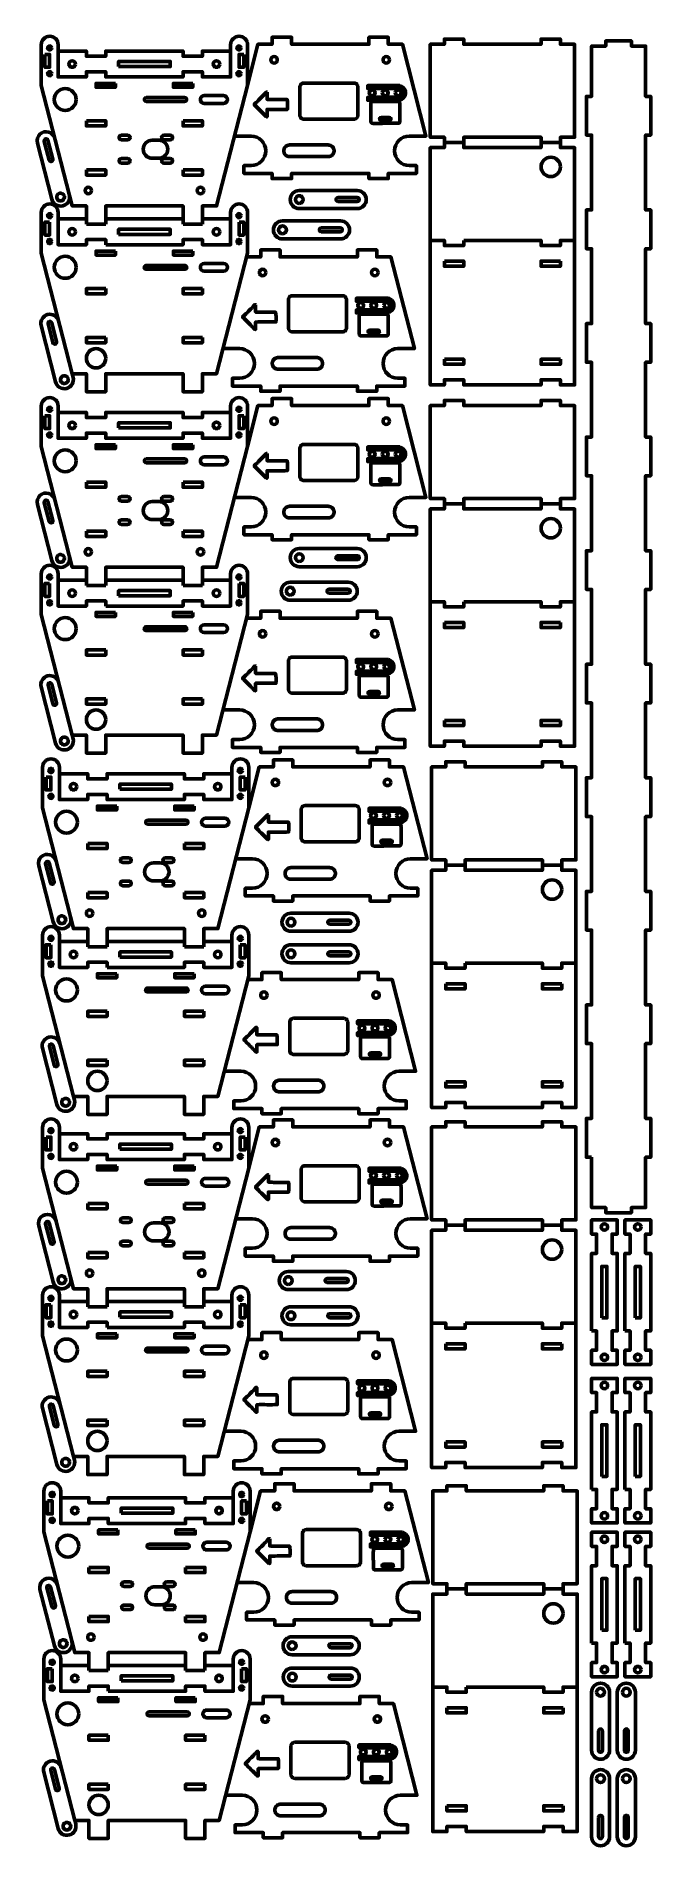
# Model space of a CAD drawing. Header units: millimetres. Extents: x -506 to -29, y -1445 to -43.
import ezdxf

# ---------------------------------------------------------------- set-up
doc = ezdxf.new("R2010")
doc.units = ezdxf.units.MM
doc.linetypes.add('K5LT_BASIC', pattern=[0])

# ---------------------------------------------------------------- blocks, each defined once
blk = doc.blocks.new('U0')
at = {"color": 150, "linetype": 'K5LT_BASIC', "lineweight": 60, "true_color": 0x0080ff}
blk.add_lwpolyline([(-464.8, -1309.3), (-464.8, -1295.3), (-475.8, -1295.3), (-499.8, -1201.8), (-499.8, -1195.3), (-499.8, -1170.3, -1), (-486.7, -1170.3), (-486.7, -1195.3), (-464.8, -1195.3), (-464.8, -1191.3), (-449.8, -1191.3), (-449.8, -1195.3), (-389.8, -1195.3), (-389.8, -1191.3), (-374.8, -1191.3), (-374.8, -1195.3), (-352.9, -1195.3), (-352.9, -1170.3, -1), (-339.8, -1170.3), (-339.8, -1195.3), (-339.8, -1201.8), (-363.8, -1295.3), (-374.8, -1295.3), (-374.8, -1309.3)], format="xyb", dxfattribs=at)
for points in [[(-497, -1177.8), (-493.3, -1177.8), (-493.3, -1187.8), (-497, -1187.8)], [(-342.7, -1177.8), (-346.4, -1177.8), (-346.4, -1187.8), (-342.7, -1187.8)], [(-442.3, -1200.3), (-457.3, -1200.3), (-457.3, -1203.3), (-442.3, -1203.3)], [(-382.3, -1200.3), (-397.3, -1200.3), (-397.3, -1203.3), (-382.3, -1203.3)], [(-464.8, -1229.3), (-449.8, -1229.3), (-449.8, -1233.3), (-464.8, -1233.3)], [(-389.8, -1229.3), (-374.8, -1229.3), (-374.8, -1233.3), (-389.8, -1233.3)], [(-464.8, -1267.3), (-449.8, -1267.3), (-449.8, -1271.3), (-464.8, -1271.3)], [(-389.8, -1267.3), (-374.8, -1267.3), (-374.8, -1271.3), (-389.8, -1271.3)]]:
    blk.add_lwpolyline(points, close=True, dxfattribs=at)
for points in [[(-418.4, -1211.3), (-388.4, -1211.3, -1), (-388.4, -1214.3), (-418.4, -1214.3, -1)], [(-373.4, -1209.8), (-358.4, -1209.8, -1), (-358.4, -1215.8), (-373.4, -1215.8, -1)], [(-432.7, -1240.5), (-437.7, -1240.5, 1), (-437.7, -1244), (-432.7, -1244, 1)], [(-413.7, -1244.3), (-408.7, -1244.3, -1), (-408.7, -1258.3), (-413.7, -1258.3, -1)], [(-404.7, -1240.5), (-399.7, -1240.5, -1), (-399.7, -1244), (-404.7, -1244, -1)], [(-432.7, -1258.5), (-437.7, -1258.5, 1), (-437.7, -1262), (-432.7, -1262, 1)], [(-399.7, -1258.5), (-404.7, -1258.5, 1), (-404.7, -1262), (-399.7, -1262, 1)]]:
    blk.add_lwpolyline(points, format="xyb", close=True, dxfattribs=at)
blk.add_lwpolyline([(-389.8, -1309.3), (-389.8, -1295.3), (-449.8, -1295.3), (-449.8, -1309.3)], dxfattribs=at)
for centre, radius in [((-493.3, -1172.8), 1.6), ((-346.4, -1172.8), 1.6), ((-493.3, -1192.8), 1.6), ((-346.4, -1192.8), 1.6), ((-481.2, -1212.8), 8.5), ((-463.3, -1283.3), 2.5), ((-376.3, -1283.3), 2.5)]:
    blk.add_circle(centre, radius, dxfattribs=at)
blk = doc.blocks.new('U1')
at = {"color": 150, "linetype": 'K5LT_BASIC', "lineweight": 60, "true_color": 0x0080ff}
for p, q in [((-297.2, -1257), (-307.2, -1257)), ((-287.2, -1257), (-297.2, -1257)), ((-277.2, -1257), (-287.2, -1257))]:
    blk.add_line(p, q, dxfattribs=at)
blk = doc.blocks.new('U2')
at = {"color": 150, "linetype": 'K5LT_BASIC', "lineweight": 60, "true_color": 0x0080ff}
for p, q in [((-297.2, -1248), (-307.2, -1248)), ((-287.2, -1248), (-297.2, -1248)), ((-277.2, -1248), (-287.2, -1248))]:
    blk.add_line(p, q, dxfattribs=at)
blk = doc.blocks.new('U3')
at = {"color": 150, "linetype": 'K5LT_BASIC', "lineweight": 60, "true_color": 0x0080ff}
for p, q in [((-277.1, -1248), (-277.2, -1248)), ((-277, -1248), (-277.1, -1248)), ((-277.1, -1248), (-277.1, -1248)), ((-276.9, -1248.1), (-277, -1248)), ((-277, -1248), (-277, -1248)), ((-277, -1248), (-277, -1248)), ((-277, -1248), (-277, -1248)), ((-276.8, -1248.1), (-276.9, -1248.1)), ((-276.7, -1248.1), (-276.8, -1248.1)), ((-276.7, -1248.1), (-276.7, -1248.1)), ((-277.2, -1257), (-276.8, -1257)), ((-276.8, -1257), (-276.8, -1257)), ((-276.8, -1257), (-276.8, -1257)), ((-276.8, -1257), (-276.7, -1257)), ((-276.6, -1248.1), (-276.7, -1248.1)), ((-276.7, -1248.1), (-276.7, -1248.1)), ((-276.7, -1248.1), (-276.7, -1248.1)), ((-276.7, -1257), (-276.7, -1257)), ((-276.7, -1257), (-276.6, -1257)), ((-276.5, -1248.1), (-276.6, -1248.1)), ((-276.6, -1257), (-276.4, -1257)), ((-276.4, -1248.1), (-276.5, -1248.1)), ((-276.3, -1248.1), (-276.4, -1248.1)), ((-276.4, -1248.1), (-276.4, -1248.1)), ((-276.4, -1248.1), (-276.4, -1248.1)), ((-276.4, -1248.1), (-276.4, -1248.1)), ((-276.4, -1257), (-276.4, -1257)), ((-276.4, -1257), (-276.4, -1257)), ((-276.4, -1257), (-276.4, -1257)), ((-276.4, -1257), (-276.3, -1257)), ((-276.1, -1248.2), (-276.3, -1248.1)), ((-276.3, -1257), (-276.2, -1256.9)), ((-276.2, -1256.9), (-276.1, -1256.9)), ((-276, -1248.2), (-276.1, -1248.2)), ((-276.1, -1248.2), (-276.1, -1248.2)), ((-276.1, -1248.2), (-276.1, -1248.2)), ((-276.1, -1256.9), (-276.1, -1256.9)), ((-276.1, -1256.9), (-276.1, -1256.9)), ((-276.1, -1256.9), (-276.1, -1256.9)), ((-276.1, -1256.9), (-276, -1256.9)), ((-275.9, -1248.2), (-276, -1248.2)), ((-276, -1248.2), (-276, -1248.2)), ((-276, -1256.9), (-275.9, -1256.8)), ((-275.8, -1248.3), (-275.9, -1248.2)), ((-275.9, -1256.8), (-275.8, -1256.8)), ((-275.7, -1248.3), (-275.8, -1248.3)), ((-275.8, -1248.3), (-275.8, -1248.3)), ((-275.8, -1256.8), (-275.8, -1256.8)), ((-275.8, -1256.8), (-275.7, -1256.8)), ((-275.6, -1248.3), (-275.7, -1248.3)), ((-275.7, -1248.3), (-275.7, -1248.3)), ((-275.7, -1248.3), (-275.7, -1248.3)), ((-275.7, -1256.8), (-275.5, -1256.7)), ((-275.7, -1256.8), (-275.7, -1256.8)), ((-275.7, -1256.8), (-275.7, -1256.8)), ((-275.5, -1248.4), (-275.6, -1248.3)), ((-275.4, -1248.4), (-275.5, -1248.4)), ((-275.5, -1256.7), (-275.4, -1256.7)), ((-275.3, -1248.5), (-275.4, -1248.4)), ((-275.4, -1248.4), (-275.4, -1248.4)), ((-275.4, -1248.4), (-275.4, -1248.4)), ((-275.4, -1248.4), (-275.4, -1248.4)), ((-275.4, -1256.7), (-275.3, -1256.6)), ((-275.4, -1256.7), (-275.4, -1256.7)), ((-275.4, -1256.7), (-275.4, -1256.7)), ((-275.4, -1256.7), (-275.4, -1256.7)), ((-275.1, -1248.5), (-275.3, -1248.5)), ((-275.3, -1256.6), (-275.2, -1256.6)), ((-275.2, -1256.6), (-275.1, -1256.5)), ((-275.1, -1248.6), (-275.1, -1248.5)), ((-275, -1248.6), (-275.1, -1248.6)), ((-275.1, -1248.6), (-275.1, -1248.6)), ((-275.1, -1256.5), (-275.1, -1256.5)), ((-275.1, -1256.5), (-275.1, -1256.5)), ((-275.1, -1256.5), (-275.1, -1256.5)), ((-275.1, -1256.5), (-275, -1256.5)), ((-274.9, -1248.7), (-275, -1248.6)), ((-275, -1248.6), (-275, -1248.6)), ((-275, -1256.5), (-274.9, -1256.4)), ((-274.8, -1248.7), (-274.9, -1248.7)), ((-274.9, -1256.4), (-274.8, -1256.3)), ((-274.8, -1248.8), (-274.8, -1248.7)), ((-274.7, -1248.8), (-274.8, -1248.8)), ((-274.8, -1256.3), (-274.8, -1256.3)), ((-274.8, -1256.3), (-274.8, -1256.3)), ((-274.8, -1256.3), (-274.7, -1256.3)), ((-274.6, -1248.9), (-274.7, -1248.8)), ((-274.7, -1248.8), (-274.7, -1248.8)), ((-274.7, -1248.8), (-274.7, -1248.8)), ((-274.7, -1256.3), (-274.6, -1256.2)), ((-274.7, -1256.3), (-274.7, -1256.3)), ((-274.5, -1248.9), (-274.6, -1248.9)), ((-274.6, -1256.2), (-274.5, -1256.1)), ((-274.5, -1249), (-274.5, -1248.9)), ((-274.4, -1249), (-274.5, -1249)), ((-274.5, -1256.1), (-274.5, -1256.1)), ((-274.5, -1256.1), (-274.4, -1256.1)), ((-274.3, -1249.1), (-274.4, -1249)), ((-274.4, -1249), (-274.4, -1249)), ((-274.4, -1249), (-274.4, -1249)), ((-274.4, -1256.1), (-274.4, -1256)), ((-274.4, -1256), (-274.3, -1256)), ((-274.4, -1256.1), (-274.4, -1256.1)), ((-274.2, -1249.2), (-274.3, -1249.1)), ((-274.3, -1256), (-274.2, -1255.9)), ((-274.1, -1249.2), (-274.2, -1249.2)), ((-274.2, -1249.2), (-274.2, -1249.2)), ((-274.2, -1255.9), (-274.2, -1255.9)), ((-274.2, -1255.9), (-274.1, -1255.9)), ((-274.1, -1249.3), (-274.1, -1249.2)), ((-274, -1249.4), (-274.1, -1249.3)), ((-274.1, -1249.3), (-274.1, -1249.3)), ((-274.1, -1255.8), (-274, -1255.7)), ((-274.1, -1255.9), (-274.1, -1255.8)), ((-274.1, -1255.8), (-274.1, -1255.8)), ((-273.9, -1249.4), (-274, -1249.4)), ((-274, -1255.7), (-273.9, -1255.6)), ((-273.9, -1249.5), (-273.9, -1249.4)), ((-273.8, -1249.5), (-273.9, -1249.5)), ((-273.9, -1249.5), (-273.9, -1249.5)), ((-273.9, -1255.6), (-273.8, -1255.5)), ((-273.9, -1255.6), (-273.9, -1255.6)), ((-273.9, -1255.6), (-273.9, -1255.6)), ((-273.7, -1249.6), (-273.8, -1249.5)), ((-273.8, -1249.5), (-273.8, -1249.5)), ((-273.8, -1255.5), (-273.7, -1255.4)), ((-273.8, -1255.5), (-273.8, -1255.5)), ((-273.7, -1249.7), (-273.7, -1249.6)), ((-273.6, -1249.8), (-273.7, -1249.7)), ((-273.7, -1255.4), (-273.6, -1255.3)), ((-273.5, -1250), (-273.6, -1249.8)), ((-273.6, -1249.8), (-273.6, -1249.8)), ((-273.6, -1249.8), (-273.6, -1249.8)), ((-273.6, -1249.8), (-273.6, -1249.8)), ((-273.6, -1255.3), (-273.6, -1255.2)), ((-273.6, -1255.2), (-273.5, -1255.2)), ((-273.6, -1255.3), (-273.6, -1255.3)), ((-273.6, -1255.3), (-273.6, -1255.3)), ((-273.4, -1250.1), (-273.5, -1250)), ((-273.5, -1255.1), (-273.4, -1254.9)), ((-273.5, -1255.2), (-273.5, -1255.1)), ((-273.4, -1250.2), (-273.4, -1250.1)), ((-273.4, -1250.1), (-273.4, -1250.1)), ((-273.3, -1250.3), (-273.4, -1250.2)), ((-273.4, -1250.2), (-273.4, -1250.2)), ((-273.4, -1250.2), (-273.4, -1250.2)), ((-273.4, -1254.9), (-273.4, -1254.9)), ((-273.4, -1254.9), (-273.4, -1254.9)), ((-273.4, -1254.9), (-273.3, -1254.9)), ((-273.2, -1250.4), (-273.3, -1250.3)), ((-273.3, -1254.8), (-273.2, -1254.7)), ((-273.3, -1254.9), (-273.3, -1254.8)), ((-273.2, -1250.5), (-273.2, -1250.4)), ((-273.1, -1250.7), (-273.2, -1250.5)), ((-273.2, -1250.5), (-273.2, -1250.5)), ((-273.2, -1250.5), (-273.2, -1250.5)), ((-273.2, -1250.5), (-273.2, -1250.5)), ((-273.2, -1254.6), (-273.1, -1254.5)), ((-273.2, -1254.7), (-273.2, -1254.6)), ((-273.2, -1254.6), (-273.2, -1254.6)), ((-273.2, -1254.6), (-273.2, -1254.6)), ((-273, -1250.8), (-273.1, -1250.7)), ((-273.1, -1254.3), (-273, -1254.2)), ((-273.1, -1254.5), (-273.1, -1254.3)), ((-273.1, -1254.5), (-273.1, -1254.5)), ((-273, -1250.9), (-273, -1250.8)), ((-272.9, -1251.1), (-273, -1250.9)), ((-273, -1250.9), (-273, -1250.9)), ((-273, -1250.9), (-273, -1250.9)), ((-273, -1250.9), (-273, -1250.9)), ((-273, -1254.1), (-272.9, -1253.9)), ((-273, -1254.2), (-273, -1254.1)), ((-273, -1254.1), (-273, -1254.1)), ((-273, -1254.2), (-273, -1254.2)), ((-273, -1254.2), (-273, -1254.2)), ((-272.9, -1251.2), (-272.9, -1251.1)), ((-272.9, -1251.3), (-272.9, -1251.2)), ((-272.8, -1251.5), (-272.9, -1251.3)), ((-272.9, -1251.3), (-272.9, -1251.3)), ((-272.9, -1251.3), (-272.9, -1251.3)), ((-272.9, -1251.3), (-272.9, -1251.3)), ((-272.9, -1253.8), (-272.9, -1253.7)), ((-272.9, -1253.7), (-272.8, -1253.7)), ((-272.9, -1253.9), (-272.9, -1253.8)), ((-272.9, -1253.8), (-272.9, -1253.8)), ((-272.9, -1253.8), (-272.9, -1253.8)), ((-272.8, -1251.6), (-272.8, -1251.5)), ((-272.8, -1251.7), (-272.8, -1251.6)), ((-272.7, -1251.9), (-272.8, -1251.7)), ((-272.8, -1251.7), (-272.8, -1251.7)), ((-272.8, -1251.7), (-272.8, -1251.7)), ((-272.8, -1251.7), (-272.8, -1251.7)), ((-272.8, -1253.4), (-272.8, -1253.3)), ((-272.8, -1253.3), (-272.7, -1253.3)), ((-272.8, -1253.5), (-272.8, -1253.4)), ((-272.8, -1253.4), (-272.8, -1253.4)), ((-272.8, -1253.4), (-272.8, -1253.4)), ((-272.8, -1253.7), (-272.8, -1253.5)), ((-272.7, -1252), (-272.7, -1251.9)), ((-272.7, -1252.1), (-272.7, -1252)), ((-272.7, -1252.3), (-272.7, -1252.1)), ((-272.7, -1252.1), (-272.7, -1252.1)), ((-272.7, -1252.1), (-272.7, -1252.1)), ((-272.7, -1252.1), (-272.7, -1252.1)), ((-272.7, -1252.4), (-272.7, -1252.3)), ((-272.7, -1252.5), (-272.7, -1252.4)), ((-272.7, -1252.6), (-272.7, -1252.5)), ((-272.7, -1252.5), (-272.7, -1252.5)), ((-272.7, -1252.5), (-272.7, -1252.5)), ((-272.7, -1252.7), (-272.7, -1252.6)), ((-272.7, -1252.8), (-272.7, -1252.7)), ((-272.7, -1252.9), (-272.7, -1252.8)), ((-272.7, -1253), (-272.7, -1252.9)), ((-272.7, -1252.9), (-272.7, -1252.9)), ((-272.7, -1253.1), (-272.7, -1253)), ((-272.7, -1253), (-272.7, -1253)), ((-272.7, -1253.3), (-272.7, -1253.1))]:
    blk.add_line(p, q, dxfattribs=at)
blk = doc.blocks.new('U4')
at = {"color": 150, "linetype": 'K5LT_BASIC', "lineweight": 60, "true_color": 0x0080ff}
for p, q in [((-307.6, -1248.1), (-307.7, -1248.1)), ((-307.2, -1248), (-307.6, -1248.1)), ((-307.6, -1248.1), (-307.6, -1248.1)), ((-307.6, -1248.1), (-307.6, -1248.1)), ((-307.6, -1248.1), (-307.6, -1248.1)), ((-311.6, -1251.8), (-311.7, -1252)), ((-311.7, -1252), (-311.7, -1252.1)), ((-311.7, -1252.1), (-311.7, -1252.1)), ((-311.7, -1252.1), (-311.7, -1252.1)), ((-311.7, -1252.1), (-311.7, -1252.2)), ((-311.7, -1252.2), (-311.7, -1252.2)), ((-311.7, -1252.2), (-311.7, -1252.4)), ((-311.7, -1252.4), (-311.7, -1252.5)), ((-311.7, -1252.5), (-311.7, -1252.5)), ((-311.7, -1252.5), (-311.7, -1252.6)), ((-311.7, -1252.6), (-311.7, -1252.6)), ((-311.7, -1252.6), (-311.7, -1252.7)), ((-311.7, -1252.7), (-311.7, -1252.8)), ((-311.7, -1252.8), (-311.7, -1253)), ((-311.7, -1253), (-311.7, -1253)), ((-311.7, -1253), (-311.7, -1253)), ((-311.7, -1253), (-311.7, -1253)), ((-311.7, -1253), (-311.7, -1253.1)), ((-311.7, -1253.1), (-311.6, -1253.2)), ((-311.5, -1251.4), (-311.6, -1251.6)), ((-311.6, -1251.6), (-311.6, -1251.7)), ((-311.6, -1251.7), (-311.6, -1251.7)), ((-311.6, -1251.7), (-311.6, -1251.7)), ((-311.6, -1251.7), (-311.6, -1251.8)), ((-311.6, -1251.8), (-311.6, -1251.8)), ((-311.6, -1253.2), (-311.6, -1253.4)), ((-311.6, -1253.4), (-311.6, -1253.4)), ((-311.6, -1253.4), (-311.6, -1253.4)), ((-311.6, -1253.4), (-311.6, -1253.4)), ((-311.6, -1253.4), (-311.6, -1253.5)), ((-311.6, -1253.5), (-311.6, -1253.6)), ((-311.6, -1253.6), (-311.5, -1253.8)), ((-311.4, -1251), (-311.5, -1251.1)), ((-311.5, -1251.1), (-311.5, -1251.3)), ((-311.5, -1251.3), (-311.5, -1251.3)), ((-311.5, -1251.3), (-311.5, -1251.3)), ((-311.5, -1251.3), (-311.5, -1251.3)), ((-311.5, -1251.3), (-311.5, -1251.4)), ((-311.5, -1253.8), (-311.5, -1253.8)), ((-311.5, -1253.8), (-311.5, -1253.8)), ((-311.5, -1253.8), (-311.5, -1253.8)), ((-311.5, -1253.8), (-311.5, -1253.9)), ((-311.5, -1253.9), (-311.4, -1254)), ((-311.3, -1250.8), (-311.4, -1250.9)), ((-311.4, -1250.9), (-311.4, -1250.9)), ((-311.4, -1250.9), (-311.4, -1250.9)), ((-311.4, -1250.9), (-311.4, -1250.9)), ((-311.4, -1250.9), (-311.4, -1251)), ((-311.4, -1254), (-311.4, -1254.2)), ((-311.4, -1254.2), (-311.4, -1254.2)), ((-311.4, -1254.2), (-311.4, -1254.2)), ((-311.4, -1254.2), (-311.4, -1254.2)), ((-311.4, -1254.2), (-311.3, -1254.3)), ((-311.2, -1250.6), (-311.3, -1250.6)), ((-311.3, -1250.6), (-311.3, -1250.8)), ((-311.3, -1254.3), (-311.3, -1254.4)), ((-311.3, -1254.4), (-311.2, -1254.5)), ((-311.1, -1250.4), (-311.2, -1250.5)), ((-311.2, -1250.5), (-311.2, -1250.5)), ((-311.2, -1250.5), (-311.2, -1250.5)), ((-311.2, -1250.5), (-311.2, -1250.6)), ((-311.2, -1254.5), (-311.2, -1254.6)), ((-311.2, -1254.6), (-311.2, -1254.6)), ((-311.2, -1254.6), (-311.2, -1254.6)), ((-311.2, -1254.6), (-311.2, -1254.7)), ((-311.2, -1254.7), (-311.1, -1254.8)), ((-311, -1250.2), (-311.1, -1250.3)), ((-311.1, -1250.3), (-311.1, -1250.4)), ((-311.1, -1254.8), (-311, -1254.9)), ((-310.9, -1250), (-311, -1250.1)), ((-311, -1250.1), (-311, -1250.2)), ((-311, -1250.2), (-311, -1250.2)), ((-311, -1250.2), (-311, -1250.2)), ((-311, -1254.9), (-311, -1254.9)), ((-311, -1254.9), (-311, -1254.9)), ((-311, -1254.9), (-311, -1255)), ((-311, -1255), (-311, -1255)), ((-311, -1255), (-310.9, -1255.1)), ((-310.8, -1249.9), (-310.9, -1250)), ((-310.9, -1255.1), (-310.8, -1255.2)), ((-310.7, -1249.7), (-310.8, -1249.8)), ((-310.8, -1249.8), (-310.8, -1249.8)), ((-310.8, -1249.8), (-310.8, -1249.8)), ((-310.8, -1249.8), (-310.8, -1249.9)), ((-310.8, -1249.9), (-310.8, -1249.9)), ((-310.8, -1255.2), (-310.8, -1255.2)), ((-310.8, -1255.2), (-310.8, -1255.3)), ((-310.8, -1255.3), (-310.8, -1255.3)), ((-310.8, -1255.3), (-310.7, -1255.3)), ((-310.6, -1249.6), (-310.7, -1249.7)), ((-310.7, -1255.3), (-310.6, -1255.4)), ((-310.5, -1249.5), (-310.6, -1249.6)), ((-310.6, -1255.4), (-310.5, -1255.5)), ((-310.4, -1249.4), (-310.5, -1249.5)), ((-310.5, -1249.5), (-310.5, -1249.5)), ((-310.5, -1249.5), (-310.5, -1249.5)), ((-310.5, -1249.5), (-310.5, -1249.5)), ((-310.5, -1255.5), (-310.5, -1255.6)), ((-310.5, -1255.6), (-310.5, -1255.6)), ((-310.5, -1255.6), (-310.5, -1255.6)), ((-310.5, -1255.6), (-310.5, -1255.6)), ((-310.5, -1255.6), (-310.4, -1255.7)), ((-310.3, -1249.3), (-310.4, -1249.4)), ((-310.4, -1255.7), (-310.3, -1255.8)), ((-310.2, -1249.2), (-310.3, -1249.3)), ((-310.3, -1249.3), (-310.3, -1249.3)), ((-310.3, -1255.8), (-310.3, -1255.8)), ((-310.3, -1255.8), (-310.2, -1255.8)), ((-310.1, -1249.1), (-310.2, -1249.2)), ((-310.2, -1249.2), (-310.2, -1249.2)), ((-310.2, -1249.2), (-310.2, -1249.2)), ((-310.2, -1255.8), (-310.2, -1255.9)), ((-310.2, -1255.9), (-310.2, -1255.9)), ((-310.2, -1255.9), (-310.1, -1256)), ((-310, -1249), (-310.1, -1249.1)), ((-310.1, -1256), (-310, -1256.1)), ((-309.9, -1249), (-310, -1249)), ((-310, -1249), (-310, -1249)), ((-310, -1256.1), (-310, -1256.1)), ((-310, -1256.1), (-310, -1256.1)), ((-310, -1256.1), (-309.9, -1256.1)), ((-309.8, -1248.9), (-309.9, -1249)), ((-309.9, -1249), (-309.9, -1249)), ((-309.9, -1249), (-309.9, -1249)), ((-309.9, -1256.1), (-309.9, -1256.2)), ((-309.9, -1256.2), (-309.8, -1256.2)), ((-309.7, -1248.8), (-309.8, -1248.9)), ((-309.8, -1256.2), (-309.7, -1256.3)), ((-309.6, -1248.8), (-309.7, -1248.8)), ((-309.7, -1248.8), (-309.7, -1248.8)), ((-309.7, -1256.3), (-309.7, -1256.3)), ((-309.7, -1256.3), (-309.6, -1256.3)), ((-309.5, -1248.7), (-309.6, -1248.7)), ((-309.6, -1248.7), (-309.6, -1248.8)), ((-309.6, -1248.8), (-309.6, -1248.8)), ((-309.6, -1256.3), (-309.6, -1256.3)), ((-309.6, -1256.3), (-309.6, -1256.4)), ((-309.6, -1256.4), (-309.5, -1256.4)), ((-309.4, -1248.6), (-309.5, -1248.7)), ((-309.5, -1256.4), (-309.3, -1256.5)), ((-309.3, -1248.6), (-309.4, -1248.6)), ((-309.2, -1248.5), (-309.3, -1248.6)), ((-309.3, -1248.6), (-309.3, -1248.6)), ((-309.3, -1248.6), (-309.3, -1248.6)), ((-309.3, -1248.6), (-309.3, -1248.6)), ((-309.3, -1256.5), (-309.3, -1256.5)), ((-309.3, -1256.5), (-309.3, -1256.5)), ((-309.3, -1256.5), (-309.3, -1256.5)), ((-309.3, -1256.5), (-309.2, -1256.6)), ((-309.1, -1248.4), (-309.2, -1248.5)), ((-309.2, -1256.6), (-309.1, -1256.6)), ((-309, -1248.4), (-309.1, -1248.4)), ((-309.1, -1256.6), (-309, -1256.7)), ((-308.9, -1248.4), (-309, -1248.4)), ((-309, -1248.4), (-309, -1248.4)), ((-309, -1248.4), (-309, -1248.4)), ((-309, -1256.7), (-309, -1256.7)), ((-309, -1256.7), (-309, -1256.7)), ((-309, -1256.7), (-309, -1256.7)), ((-309, -1256.7), (-308.9, -1256.7)), ((-308.8, -1248.4), (-308.9, -1248.4)), ((-308.9, -1256.7), (-308.8, -1256.7)), ((-308.7, -1248.3), (-308.8, -1248.4)), ((-308.8, -1256.7), (-308.7, -1256.8)), ((-308.6, -1248.3), (-308.7, -1248.3)), ((-308.7, -1248.3), (-308.7, -1248.3)), ((-308.7, -1256.8), (-308.7, -1256.8)), ((-308.7, -1256.8), (-308.7, -1256.8)), ((-308.7, -1256.8), (-308.6, -1256.8)), ((-308.5, -1248.2), (-308.6, -1248.3)), ((-308.6, -1248.3), (-308.6, -1248.3)), ((-308.6, -1248.3), (-308.6, -1248.3)), ((-308.6, -1256.8), (-308.6, -1256.8)), ((-308.6, -1256.8), (-308.5, -1256.9)), ((-308.4, -1248.2), (-308.5, -1248.2)), ((-308.5, -1256.9), (-308.3, -1256.9)), ((-308.3, -1248.2), (-308.4, -1248.2)), ((-308.2, -1248.2), (-308.3, -1248.2)), ((-308.3, -1248.2), (-308.3, -1248.2)), ((-308.3, -1248.2), (-308.3, -1248.2)), ((-308.3, -1248.2), (-308.3, -1248.2)), ((-308.3, -1256.9), (-308.3, -1256.9)), ((-308.3, -1256.9), (-308.3, -1256.9)), ((-308.3, -1256.9), (-308.3, -1256.9)), ((-308.3, -1256.9), (-308.2, -1256.9)), ((-308.1, -1248.1), (-308.2, -1248.2)), ((-308.2, -1256.9), (-308.1, -1256.9)), ((-308, -1248.1), (-308.1, -1248.1)), ((-308.1, -1256.9), (-308, -1257)), ((-307.9, -1248.1), (-308, -1248.1)), ((-308, -1248.1), (-308, -1248.1)), ((-308, -1248.1), (-308, -1248.1)), ((-308, -1257), (-308, -1257)), ((-308, -1257), (-308, -1257)), ((-308, -1257), (-308, -1257)), ((-308, -1257), (-307.9, -1257)), ((-307.8, -1248.1), (-307.9, -1248.1)), ((-307.9, -1257), (-307.8, -1257)), ((-307.7, -1248.1), (-307.8, -1248.1)), ((-307.8, -1257), (-307.7, -1257)), ((-307.7, -1257), (-307.7, -1257)), ((-307.7, -1257), (-307.7, -1257)), ((-307.7, -1257), (-307.6, -1257)), ((-307.6, -1257), (-307.6, -1257)), ((-307.6, -1257), (-307.5, -1257)), ((-307.5, -1257), (-307.4, -1257)), ((-307.4, -1257), (-307.4, -1257)), ((-307.4, -1257), (-307.4, -1257)), ((-307.4, -1257), (-307.4, -1257)), ((-307.4, -1257), (-307.3, -1257)), ((-307.3, -1257), (-307.2, -1257)), ((-307.2, -1257), (-307.2, -1257))]:
    blk.add_line(p, q, dxfattribs=at)
blk = doc.blocks.new('U5')
at = {"color": 150, "linetype": 'K5LT_BASIC', "lineweight": 60, "true_color": 0x0080ff}
blk.add_lwpolyline([(-352.9, -1175.3), (-374.8, -1175.3), (-374.8, -1179.3), (-389.8, -1179.3), (-389.8, -1175.3), (-449.8, -1175.3), (-449.8, -1179.3), (-464.8, -1179.3), (-464.8, -1175.3), (-486.7, -1175.3)], dxfattribs=at)
blk.add_lwpolyline([(-439.8, -1187.3), (-399.8, -1187.3), (-399.8, -1183.3), (-439.8, -1183.3)], close=True, dxfattribs=at)
for centre in [(-475.8, -1185.3), (-363.9, -1185.3)]:
    blk.add_circle(centre, 2.5, dxfattribs=at)
blk = doc.blocks.new('U6')
at = {"color": 150, "linetype": 'K5LT_BASIC', "lineweight": 60, "true_color": 0x0080ff}
for points in [[(-449.8, -1325.3), (-389.8, -1325.3), (-389.8, -1321.3), (-374.8, -1321.3), (-374.8, -1325.3), (-352.9, -1325.3), (-352.9, -1300.3, -1), (-339.8, -1300.3), (-339.8, -1325.3), (-339.8, -1331.8), (-363.8, -1425.3), (-374.8, -1425.3), (-374.8, -1429.3), (-374.8, -1439.3), (-389.8, -1439.3), (-389.8, -1429.3), (-389.8, -1425.3), (-449.8, -1425.3), (-449.8, -1429.3), (-449.8, -1439.3), (-464.8, -1439.3), (-464.8, -1429.3), (-464.8, -1425.3), (-475.8, -1425.3), (-499.8, -1331.8), (-499.8, -1325.3), (-499.8, -1300.3, -1), (-486.7, -1300.3), (-486.7, -1325.3), (-464.8, -1325.3), (-464.8, -1321.3), (-449.8, -1321.3)], [(-388.4, -1341.3), (-418.4, -1341.3, 1), (-418.4, -1344.3), (-388.4, -1344.3, 1)], [(-373.4, -1339.8), (-358.4, -1339.8, -1), (-358.4, -1345.8), (-373.4, -1345.8, -1)]]:
    blk.add_lwpolyline(points, format="xyb", close=True, dxfattribs=at)
for points in [[(-493.3, -1307.8), (-493.3, -1317.8), (-497, -1317.8), (-497, -1307.8)], [(-346.4, -1307.8), (-346.4, -1317.8), (-342.7, -1317.8), (-342.7, -1307.8)], [(-442.3, -1330.3), (-457.3, -1330.3), (-457.3, -1333.3), (-442.3, -1333.3)], [(-382.3, -1330.3), (-397.3, -1330.3), (-397.3, -1333.3), (-382.3, -1333.3)], [(-449.8, -1359.3), (-464.8, -1359.3), (-464.8, -1363.3), (-449.8, -1363.3)], [(-374.8, -1359.3), (-389.8, -1359.3), (-389.8, -1363.3), (-374.8, -1363.3)], [(-449.8, -1397.3), (-464.8, -1397.3), (-464.8, -1401.3), (-449.8, -1401.3)], [(-374.8, -1397.3), (-389.8, -1397.3), (-389.8, -1401.3), (-374.8, -1401.3)]]:
    blk.add_lwpolyline(points, close=True, dxfattribs=at)
for centre, radius in [((-493.3, -1302.8), 1.6), ((-346.4, -1302.8), 1.6), ((-493.3, -1322.8), 1.6), ((-346.4, -1322.8), 1.6), ((-481.2, -1342.8), 8.5), ((-457.3, -1413.3), 7.5)]:
    blk.add_circle(centre, radius, dxfattribs=at)
blk = doc.blocks.new('U7')
at = {"color": 150, "linetype": 'K5LT_BASIC', "lineweight": 60, "true_color": 0x0080ff}
for p, q in [((-306.1, -1421.8), (-316.1, -1421.8)), ((-296.1, -1421.8), (-306.1, -1421.8)), ((-286.1, -1421.8), (-296.1, -1421.8))]:
    blk.add_line(p, q, dxfattribs=at)
blk = doc.blocks.new('U8')
at = {"color": 150, "linetype": 'K5LT_BASIC', "lineweight": 60, "true_color": 0x0080ff}
for p, q in [((-306.1, -1412.8), (-316.1, -1412.8)), ((-296.1, -1412.8), (-306.1, -1412.8)), ((-286.1, -1412.8), (-296.1, -1412.8))]:
    blk.add_line(p, q, dxfattribs=at)
blk = doc.blocks.new('U9')
at = {"color": 150, "linetype": 'K5LT_BASIC', "lineweight": 60, "true_color": 0x0080ff}
for p, q in [((-286, -1412.8), (-286.1, -1412.8)), ((-286.1, -1412.8), (-286.1, -1412.8)), ((-285.9, -1412.8), (-286, -1412.8)), ((-285.8, -1412.8), (-285.9, -1412.8)), ((-285.9, -1412.8), (-285.9, -1412.8)), ((-285.9, -1412.8), (-285.9, -1412.8)), ((-285.9, -1412.8), (-285.9, -1412.8)), ((-285.7, -1412.8), (-285.8, -1412.8)), ((-285.6, -1412.8), (-285.7, -1412.8)), ((-285.7, -1412.8), (-285.7, -1412.8)), ((-285.5, -1412.8), (-285.6, -1412.8)), ((-285.6, -1412.8), (-285.6, -1412.8)), ((-285.6, -1412.8), (-285.6, -1412.8)), ((-285.4, -1412.8), (-285.5, -1412.8)), ((-285.3, -1412.8), (-285.4, -1412.8)), ((-285.3, -1412.9), (-285.3, -1412.8)), ((-285.2, -1412.9), (-285.3, -1412.9)), ((-285.3, -1412.9), (-285.3, -1412.9)), ((-285.3, -1412.9), (-285.3, -1412.9)), ((-285.1, -1412.9), (-285.2, -1412.9)), ((-285, -1412.9), (-285.1, -1412.9)), ((-284.8, -1413), (-285, -1412.9)), ((-285, -1412.9), (-285, -1412.9)), ((-285, -1412.9), (-285, -1412.9)), ((-285, -1412.9), (-285, -1412.9)), ((-284.7, -1413), (-284.8, -1413)), ((-284.6, -1413), (-284.7, -1413)), ((-284.7, -1413), (-284.7, -1413)), ((-284.5, -1413.1), (-284.6, -1413)), ((-284.6, -1413), (-284.6, -1413)), ((-284.6, -1413), (-284.6, -1413)), ((-284.4, -1413.1), (-284.5, -1413.1)), ((-284.3, -1413.1), (-284.4, -1413.1)), ((-284.3, -1413.2), (-284.3, -1413.1)), ((-284.2, -1413.2), (-284.3, -1413.2)), ((-284.3, -1413.2), (-284.3, -1413.2)), ((-284.3, -1413.2), (-284.3, -1413.2)), ((-284.1, -1413.3), (-284.2, -1413.2)), ((-284, -1413.3), (-284.1, -1413.3)), ((-283.8, -1413.4), (-284, -1413.3)), ((-284, -1413.3), (-284, -1413.3)), ((-284, -1413.3), (-284, -1413.3)), ((-284, -1413.3), (-284, -1413.3)), ((-283.7, -1413.5), (-283.8, -1413.4)), ((-283.6, -1413.5), (-283.7, -1413.5)), ((-283.7, -1413.5), (-283.7, -1413.5)), ((-283.7, -1413.5), (-283.7, -1413.5)), ((-283.5, -1413.6), (-283.6, -1413.5)), ((-283.6, -1413.5), (-283.6, -1413.5)), ((-283.4, -1413.7), (-283.5, -1413.6)), ((-283.3, -1413.7), (-283.4, -1413.7)), ((-283.4, -1413.7), (-283.4, -1413.7)), ((-283.2, -1413.8), (-283.3, -1413.7)), ((-283.3, -1413.7), (-283.3, -1413.7)), ((-283.3, -1413.7), (-283.3, -1413.7)), ((-283.1, -1413.9), (-283.2, -1413.8)), ((-283.1, -1414), (-283.1, -1413.9)), ((-283, -1414), (-283.1, -1414)), ((-282.9, -1414.1), (-283, -1414)), ((-283, -1414), (-283, -1414)), ((-283, -1414), (-283, -1414)), ((-282.8, -1414.2), (-282.9, -1414.1)), ((-282.8, -1414.3), (-282.8, -1414.2)), ((-282.8, -1414.2), (-282.8, -1414.2)), ((-282.7, -1414.4), (-282.8, -1414.3)), ((-282.8, -1414.3), (-282.8, -1414.3)), ((-282.8, -1414.3), (-282.8, -1414.3)), ((-282.6, -1414.5), (-282.7, -1414.4)), ((-282.5, -1414.5), (-282.6, -1414.5)), ((-282.5, -1414.6), (-282.5, -1414.5)), ((-282.4, -1414.7), (-282.5, -1414.6)), ((-282.5, -1414.6), (-282.5, -1414.6)), ((-282.5, -1414.6), (-282.5, -1414.6)), ((-282.3, -1414.8), (-282.4, -1414.7)), ((-282.3, -1414.9), (-282.3, -1414.8)), ((-282.2, -1415), (-282.3, -1414.9)), ((-282.3, -1414.9), (-282.3, -1414.9)), ((-282.3, -1414.9), (-282.3, -1414.9)), ((-282.3, -1414.9), (-282.3, -1414.9)), ((-282.1, -1415.2), (-282.2, -1415)), ((-282.1, -1415.3), (-282.1, -1415.2)), ((-282.1, -1415.2), (-282.1, -1415.2)), ((-282, -1415.4), (-282.1, -1415.3)), ((-282.1, -1415.3), (-282.1, -1415.3)), ((-282.1, -1415.3), (-282.1, -1415.3)), ((-282, -1415.5), (-282, -1415.4)), ((-281.9, -1415.6), (-282, -1415.5)), ((-281.9, -1415.7), (-281.9, -1415.6)), ((-281.9, -1415.6), (-281.9, -1415.6)), ((-281.9, -1415.6), (-281.9, -1415.6)), ((-281.9, -1415.8), (-281.9, -1415.7)), ((-281.8, -1415.9), (-281.9, -1415.8)), ((-281.8, -1416), (-281.8, -1415.9)), ((-281.7, -1416.2), (-281.8, -1416)), ((-281.8, -1416), (-281.8, -1416)), ((-281.8, -1416), (-281.8, -1416)), ((-281.8, -1416), (-281.8, -1416)), ((-281.7, -1416.3), (-281.7, -1416.2)), ((-281.7, -1416.4), (-281.7, -1416.3)), ((-286.1, -1421.8), (-285.7, -1421.8)), ((-285.7, -1421.8), (-285.7, -1421.8)), ((-285.7, -1421.8), (-285.7, -1421.8)), ((-285.7, -1421.8), (-285.7, -1421.8)), ((-285.7, -1421.8), (-285.6, -1421.8)), ((-285.6, -1421.8), (-285.5, -1421.7)), ((-285.5, -1421.7), (-285.4, -1421.7)), ((-285.4, -1421.7), (-285.3, -1421.7)), ((-285.3, -1421.7), (-285.3, -1421.7)), ((-285.3, -1421.7), (-285.3, -1421.7)), ((-285.3, -1421.7), (-285.2, -1421.7)), ((-285.2, -1421.7), (-285.1, -1421.7)), ((-285.1, -1421.7), (-285, -1421.6)), ((-285, -1421.6), (-285, -1421.6)), ((-285, -1421.6), (-285, -1421.6)), ((-285, -1421.6), (-285, -1421.6)), ((-285, -1421.6), (-284.9, -1421.6)), ((-284.9, -1421.6), (-284.8, -1421.6)), ((-284.8, -1421.6), (-284.7, -1421.6)), ((-284.7, -1421.6), (-284.7, -1421.5)), ((-284.7, -1421.5), (-284.7, -1421.5)), ((-284.7, -1421.5), (-284.6, -1421.5)), ((-284.6, -1421.5), (-284.6, -1421.5)), ((-284.6, -1421.5), (-284.5, -1421.5)), ((-284.5, -1421.5), (-284.3, -1421.4)), ((-284.3, -1421.4), (-284.3, -1421.4)), ((-284.3, -1421.4), (-284.3, -1421.4)), ((-284.3, -1421.4), (-284.3, -1421.4)), ((-284.3, -1421.4), (-284.2, -1421.4)), ((-284.2, -1421.4), (-284.1, -1421.3)), ((-284.1, -1421.3), (-284, -1421.3)), ((-284, -1421.3), (-284, -1421.2)), ((-284, -1421.2), (-283.9, -1421.2)), ((-284, -1421.3), (-284, -1421.3)), ((-284, -1421.3), (-284, -1421.3)), ((-283.9, -1421.2), (-283.8, -1421.1)), ((-283.8, -1421.1), (-283.7, -1421.1)), ((-283.7, -1421.1), (-283.6, -1421)), ((-283.7, -1421.1), (-283.7, -1421.1)), ((-283.7, -1421.1), (-283.7, -1421.1)), ((-283.6, -1421), (-283.5, -1420.9)), ((-283.6, -1421), (-283.6, -1421)), ((-283.5, -1420.9), (-283.4, -1420.9)), ((-283.4, -1420.9), (-283.4, -1420.8)), ((-283.4, -1420.8), (-283.3, -1420.8)), ((-283.4, -1420.9), (-283.4, -1420.9)), ((-283.3, -1420.8), (-283.2, -1420.7)), ((-283.3, -1420.8), (-283.3, -1420.8)), ((-283.2, -1420.7), (-283.1, -1420.6)), ((-283.1, -1420.6), (-283.1, -1420.6)), ((-283.1, -1420.6), (-283.1, -1420.6)), ((-283.1, -1420.6), (-283, -1420.6)), ((-283, -1420.5), (-282.9, -1420.4)), ((-283, -1420.6), (-283, -1420.5)), ((-282.9, -1420.4), (-282.8, -1420.3)), ((-282.8, -1420.3), (-282.7, -1420.2)), ((-282.8, -1420.3), (-282.8, -1420.3)), ((-282.8, -1420.3), (-282.8, -1420.3)), ((-282.8, -1420.3), (-282.8, -1420.3)), ((-282.7, -1420.2), (-282.6, -1420.1)), ((-282.6, -1420.1), (-282.5, -1420)), ((-282.5, -1419.9), (-282.4, -1419.8)), ((-282.5, -1420), (-282.5, -1419.9)), ((-282.5, -1420), (-282.5, -1420)), ((-282.5, -1420), (-282.5, -1420)), ((-282.5, -1420), (-282.5, -1420)), ((-282.4, -1419.8), (-282.3, -1419.7)), ((-282.3, -1419.7), (-282.3, -1419.6)), ((-282.3, -1419.6), (-282.2, -1419.6)), ((-282.3, -1419.7), (-282.3, -1419.7)), ((-282.3, -1419.7), (-282.3, -1419.7)), ((-282.2, -1419.4), (-282.1, -1419.3)), ((-282.2, -1419.6), (-282.2, -1419.4)), ((-282.1, -1419.3), (-282, -1419.2)), ((-282.1, -1419.3), (-282.1, -1419.3)), ((-282.1, -1419.3), (-282.1, -1419.3)), ((-282.1, -1419.3), (-282.1, -1419.3)), ((-282, -1419.1), (-281.9, -1418.9)), ((-282, -1419.2), (-282, -1419.1)), ((-281.9, -1418.8), (-281.8, -1418.7)), ((-281.9, -1418.9), (-281.9, -1418.8)), ((-281.9, -1418.9), (-281.9, -1418.9)), ((-281.9, -1418.9), (-281.9, -1418.9)), ((-281.9, -1418.9), (-281.9, -1418.9)), ((-281.8, -1418.4), (-281.7, -1418.3)), ((-281.8, -1418.5), (-281.8, -1418.4)), ((-281.8, -1418.7), (-281.8, -1418.5)), ((-281.8, -1418.5), (-281.8, -1418.5)), ((-281.8, -1418.5), (-281.8, -1418.5)), ((-281.8, -1418.5), (-281.8, -1418.5)), ((-281.7, -1416.5), (-281.7, -1416.4)), ((-281.7, -1416.4), (-281.7, -1416.4)), ((-281.7, -1416.4), (-281.7, -1416.4)), ((-281.7, -1416.6), (-281.7, -1416.5)), ((-281.6, -1416.7), (-281.7, -1416.6)), ((-281.7, -1418), (-281.6, -1417.9)), ((-281.7, -1418.1), (-281.7, -1418)), ((-281.7, -1418.3), (-281.7, -1418.1)), ((-281.7, -1418.1), (-281.7, -1418.1)), ((-281.7, -1418.1), (-281.7, -1418.1)), ((-281.7, -1418.1), (-281.7, -1418.1)), ((-281.6, -1416.8), (-281.6, -1416.7)), ((-281.6, -1416.9), (-281.6, -1416.8)), ((-281.6, -1416.8), (-281.6, -1416.8)), ((-281.6, -1417), (-281.6, -1416.9)), ((-281.6, -1416.9), (-281.6, -1416.9)), ((-281.6, -1417.2), (-281.6, -1417)), ((-281.6, -1417.3), (-281.6, -1417.2)), ((-281.6, -1417.2), (-281.6, -1417.2)), ((-281.6, -1417.4), (-281.6, -1417.3)), ((-281.6, -1417.3), (-281.6, -1417.3)), ((-281.6, -1417.3), (-281.6, -1417.3)), ((-281.6, -1417.6), (-281.6, -1417.4)), ((-281.6, -1417.7), (-281.6, -1417.6)), ((-281.6, -1417.9), (-281.6, -1417.7)), ((-281.6, -1417.7), (-281.6, -1417.7)), ((-281.6, -1417.7), (-281.6, -1417.7)), ((-281.6, -1417.7), (-281.6, -1417.7))]:
    blk.add_line(p, q, dxfattribs=at)
blk = doc.blocks.new('U10')
at = {"color": 150, "linetype": 'K5LT_BASIC', "lineweight": 60, "true_color": 0x0080ff}
for p, q in [((-320.4, -1416.1), (-320.5, -1416.2)), ((-320.5, -1416.2), (-320.5, -1416.3)), ((-320.5, -1416.3), (-320.5, -1416.4)), ((-320.3, -1415.8), (-320.4, -1415.9)), ((-320.4, -1415.9), (-320.4, -1416)), ((-320.4, -1416), (-320.4, -1416)), ((-320.4, -1416), (-320.4, -1416)), ((-320.4, -1416), (-320.4, -1416.1)), ((-320.2, -1415.5), (-320.3, -1415.6)), ((-320.3, -1415.6), (-320.3, -1415.6)), ((-320.3, -1415.6), (-320.3, -1415.7)), ((-320.3, -1415.7), (-320.3, -1415.7)), ((-320.3, -1415.7), (-320.3, -1415.8)), ((-320.1, -1415.3), (-320.2, -1415.4)), ((-320.2, -1415.4), (-320.2, -1415.5)), ((-320, -1415), (-320.1, -1415.1)), ((-320.1, -1415.1), (-320.1, -1415.2)), ((-320.1, -1415.2), (-320.1, -1415.3)), ((-320.1, -1415.3), (-320.1, -1415.3)), ((-320.1, -1415.3), (-320.1, -1415.3)), ((-319.9, -1414.9), (-320, -1415)), ((-319.8, -1414.8), (-319.9, -1414.9)), ((-319.9, -1414.9), (-319.9, -1414.9)), ((-319.9, -1414.9), (-319.9, -1414.9)), ((-319.9, -1414.9), (-319.9, -1414.9)), ((-319.7, -1414.6), (-319.8, -1414.7)), ((-319.8, -1414.7), (-319.8, -1414.8)), ((-319.6, -1414.4), (-319.7, -1414.5)), ((-319.7, -1414.5), (-319.7, -1414.6)), ((-319.7, -1414.6), (-319.7, -1414.6)), ((-319.7, -1414.6), (-319.7, -1414.6)), ((-319.5, -1414.3), (-319.6, -1414.4)), ((-319.4, -1414.3), (-319.5, -1414.3)), ((-319.5, -1414.3), (-319.5, -1414.3)), ((-319.3, -1414.1), (-319.4, -1414.2)), ((-319.4, -1414.2), (-319.4, -1414.2)), ((-319.4, -1414.2), (-319.4, -1414.3)), ((-319.2, -1414), (-319.3, -1414.1)), ((-319.1, -1414), (-319.2, -1414)), ((-319.2, -1414), (-319.2, -1414)), ((-319.2, -1414), (-319.2, -1414)), ((-319, -1413.9), (-319.1, -1414)), ((-319.1, -1414), (-319.1, -1414)), ((-318.9, -1413.8), (-319, -1413.9)), ((-318.8, -1413.7), (-318.9, -1413.7)), ((-318.9, -1413.7), (-318.9, -1413.7)), ((-318.9, -1413.7), (-318.9, -1413.8)), ((-318.7, -1413.6), (-318.8, -1413.7)), ((-318.8, -1413.7), (-318.8, -1413.7)), ((-318.6, -1413.6), (-318.7, -1413.6)), ((-318.5, -1413.5), (-318.6, -1413.5)), ((-318.6, -1413.5), (-318.6, -1413.6)), ((-318.4, -1413.4), (-318.5, -1413.5)), ((-318.5, -1413.5), (-318.5, -1413.5)), ((-318.5, -1413.5), (-318.5, -1413.5)), ((-318.3, -1413.4), (-318.4, -1413.4)), ((-318.2, -1413.3), (-318.3, -1413.4)), ((-318.1, -1413.2), (-318.2, -1413.3)), ((-318.2, -1413.3), (-318.2, -1413.3)), ((-318.2, -1413.3), (-318.2, -1413.3)), ((-318.2, -1413.3), (-318.2, -1413.3)), ((-318, -1413.2), (-318.1, -1413.2)), ((-317.9, -1413.2), (-318, -1413.2)), ((-317.8, -1413.1), (-317.9, -1413.1)), ((-317.9, -1413.1), (-317.9, -1413.1)), ((-317.9, -1413.1), (-317.9, -1413.1)), ((-317.9, -1413.1), (-317.9, -1413.2)), ((-317.6, -1413.1), (-317.8, -1413.1)), ((-317.5, -1413), (-317.6, -1413)), ((-317.6, -1413), (-317.6, -1413)), ((-317.6, -1413), (-317.6, -1413.1)), ((-317.4, -1413), (-317.5, -1413)), ((-317.5, -1413), (-317.5, -1413)), ((-317.3, -1412.9), (-317.4, -1413)), ((-317.2, -1412.9), (-317.3, -1412.9)), ((-317.1, -1412.9), (-317.2, -1412.9)), ((-317.2, -1412.9), (-317.2, -1412.9)), ((-317.2, -1412.9), (-317.2, -1412.9)), ((-317.2, -1412.9), (-317.2, -1412.9)), ((-317, -1412.9), (-317.1, -1412.9)), ((-316.9, -1412.9), (-317, -1412.9)), ((-316.7, -1412.8), (-316.9, -1412.8)), ((-316.9, -1412.8), (-316.9, -1412.8)), ((-316.9, -1412.8), (-316.9, -1412.8)), ((-316.9, -1412.8), (-316.9, -1412.9)), ((-316.6, -1412.8), (-316.7, -1412.8)), ((-316.5, -1412.8), (-316.6, -1412.8)), ((-316.6, -1412.8), (-316.6, -1412.8)), ((-316.1, -1412.8), (-316.5, -1412.8)), ((-316.5, -1412.8), (-316.5, -1412.8)), ((-316.5, -1412.8), (-316.5, -1412.8)), ((-320.5, -1416.6), (-320.6, -1416.7)), ((-320.6, -1416.7), (-320.6, -1416.8)), ((-320.6, -1416.8), (-320.6, -1416.9)), ((-320.6, -1416.9), (-320.6, -1416.9)), ((-320.6, -1416.9), (-320.6, -1416.9)), ((-320.6, -1416.9), (-320.6, -1417)), ((-320.6, -1417), (-320.6, -1417.1)), ((-320.6, -1417.1), (-320.6, -1417.3)), ((-320.6, -1417.3), (-320.6, -1417.3)), ((-320.6, -1417.3), (-320.6, -1417.3)), ((-320.6, -1417.3), (-320.6, -1417.3)), ((-320.6, -1417.3), (-320.6, -1417.4)), ((-320.6, -1417.4), (-320.6, -1417.5)), ((-320.6, -1417.5), (-320.6, -1417.7)), ((-320.6, -1417.7), (-320.6, -1417.7)), ((-320.6, -1417.7), (-320.6, -1417.7)), ((-320.6, -1417.7), (-320.6, -1417.8)), ((-320.6, -1417.8), (-320.6, -1417.8)), ((-320.6, -1417.8), (-320.6, -1418)), ((-320.6, -1418), (-320.5, -1418.1)), ((-320.5, -1416.4), (-320.5, -1416.4)), ((-320.5, -1416.4), (-320.5, -1416.5)), ((-320.5, -1416.5), (-320.5, -1416.5)), ((-320.5, -1416.5), (-320.5, -1416.6)), ((-320.5, -1418.1), (-320.5, -1418.1)), ((-320.5, -1418.1), (-320.5, -1418.1)), ((-320.5, -1418.1), (-320.5, -1418.2)), ((-320.5, -1418.2), (-320.5, -1418.2)), ((-320.5, -1418.2), (-320.5, -1418.4)), ((-320.5, -1418.4), (-320.4, -1418.5)), ((-320.4, -1418.5), (-320.4, -1418.5)), ((-320.4, -1418.5), (-320.4, -1418.5)), ((-320.4, -1418.5), (-320.4, -1418.6)), ((-320.4, -1418.6), (-320.4, -1418.6)), ((-320.4, -1418.6), (-320.4, -1418.8)), ((-320.4, -1418.8), (-320.3, -1418.9)), ((-320.3, -1418.9), (-320.3, -1418.9)), ((-320.3, -1418.9), (-320.3, -1418.9)), ((-320.3, -1418.9), (-320.3, -1419)), ((-320.3, -1419), (-320.3, -1419)), ((-320.3, -1419), (-320.2, -1419.2)), ((-320.2, -1419.2), (-320.1, -1419.3)), ((-320.1, -1419.3), (-320.1, -1419.3)), ((-320.1, -1419.3), (-320.1, -1419.3)), ((-320.1, -1419.3), (-320.1, -1419.3)), ((-320.1, -1419.3), (-320.1, -1419.4)), ((-320.1, -1419.4), (-320, -1419.5)), ((-320, -1419.5), (-319.9, -1419.6)), ((-319.9, -1419.6), (-319.9, -1419.7)), ((-319.9, -1419.7), (-319.9, -1419.7)), ((-319.9, -1419.7), (-319.9, -1419.7)), ((-319.9, -1419.7), (-319.9, -1419.8)), ((-319.9, -1419.8), (-319.8, -1419.9)), ((-319.8, -1419.9), (-319.7, -1420)), ((-319.7, -1420), (-319.7, -1420)), ((-319.7, -1420), (-319.7, -1420)), ((-319.7, -1420), (-319.7, -1420)), ((-319.7, -1420), (-319.6, -1420.1)), ((-319.6, -1420.1), (-319.5, -1420.2)), ((-319.5, -1420.2), (-319.5, -1420.3)), ((-319.5, -1420.3), (-319.5, -1420.3)), ((-319.5, -1420.3), (-319.4, -1420.3)), ((-319.4, -1420.3), (-319.4, -1420.3)), ((-319.4, -1420.3), (-319.4, -1420.4)), ((-319.4, -1420.4), (-319.3, -1420.5)), ((-319.3, -1420.5), (-319.2, -1420.6)), ((-319.2, -1420.6), (-319.2, -1420.6)), ((-319.2, -1420.6), (-319.2, -1420.6)), ((-319.2, -1420.6), (-319.1, -1420.6)), ((-319.1, -1420.6), (-319.1, -1420.7)), ((-319.1, -1420.7), (-319, -1420.7)), ((-319, -1420.7), (-318.9, -1420.8)), ((-318.9, -1420.8), (-318.9, -1420.8)), ((-318.9, -1420.8), (-318.9, -1420.8)), ((-318.9, -1420.8), (-318.8, -1420.9)), ((-318.8, -1420.9), (-318.8, -1420.9)), ((-318.8, -1420.9), (-318.7, -1421)), ((-318.7, -1421), (-318.6, -1421)), ((-318.6, -1421), (-318.6, -1421)), ((-318.6, -1421), (-318.6, -1421.1)), ((-318.6, -1421.1), (-318.5, -1421.1)), ((-318.5, -1421.1), (-318.5, -1421.1)), ((-318.5, -1421.1), (-318.4, -1421.2)), ((-318.4, -1421.2), (-318.3, -1421.2)), ((-318.3, -1421.2), (-318.3, -1421.2)), ((-318.3, -1421.2), (-318.2, -1421.2)), ((-318.2, -1421.2), (-318.2, -1421.3)), ((-318.2, -1421.3), (-318.2, -1421.3)), ((-318.2, -1421.3), (-318, -1421.3)), ((-318, -1421.3), (-317.9, -1421.4)), ((-317.9, -1421.4), (-317.9, -1421.4)), ((-317.9, -1421.4), (-317.9, -1421.4)), ((-317.9, -1421.4), (-317.9, -1421.4)), ((-317.9, -1421.4), (-317.8, -1421.4)), ((-317.8, -1421.4), (-317.7, -1421.5)), ((-317.7, -1421.5), (-317.6, -1421.5)), ((-317.6, -1421.5), (-317.6, -1421.5)), ((-317.6, -1421.5), (-317.6, -1421.5)), ((-317.6, -1421.5), (-317.5, -1421.5)), ((-317.5, -1421.5), (-317.5, -1421.6)), ((-317.5, -1421.6), (-317.4, -1421.6)), ((-317.4, -1421.6), (-317.3, -1421.6)), ((-317.3, -1421.6), (-317.2, -1421.6)), ((-317.2, -1421.6), (-317.2, -1421.6)), ((-317.2, -1421.6), (-317.2, -1421.6)), ((-317.2, -1421.6), (-317.1, -1421.7)), ((-317.1, -1421.7), (-317, -1421.7)), ((-317, -1421.7), (-316.9, -1421.7)), ((-316.9, -1421.7), (-316.9, -1421.7)), ((-316.9, -1421.7), (-316.9, -1421.7)), ((-316.9, -1421.7), (-316.9, -1421.7)), ((-316.9, -1421.7), (-316.8, -1421.7)), ((-316.8, -1421.7), (-316.7, -1421.7)), ((-316.7, -1421.7), (-316.6, -1421.8)), ((-316.6, -1421.8), (-316.6, -1421.8)), ((-316.6, -1421.8), (-316.6, -1421.8)), ((-316.6, -1421.8), (-316.5, -1421.8)), ((-316.5, -1421.8), (-316.5, -1421.8)), ((-316.5, -1421.8), (-316.4, -1421.8)), ((-316.4, -1421.8), (-316.3, -1421.8)), ((-316.3, -1421.8), (-316.3, -1421.8)), ((-316.3, -1421.8), (-316.3, -1421.8)), ((-316.3, -1421.8), (-316.3, -1421.8)), ((-316.3, -1421.8), (-316.2, -1421.8)), ((-316.2, -1421.8), (-316.2, -1421.8)), ((-316.2, -1421.8), (-316.1, -1421.8))]:
    blk.add_line(p, q, dxfattribs=at)
blk = doc.blocks.new('U11')
at = {"color": 150, "linetype": 'K5LT_BASIC', "lineweight": 60, "true_color": 0x0080ff}
for points in [[(-464.8, -1305.3), (-486.7, -1305.3)], [(-449.8, -1309.3), (-464.8, -1309.3)], [(-389.8, -1305.3), (-449.8, -1305.3)], [(-374.8, -1309.3), (-389.8, -1309.3)], [(-352.9, -1305.3), (-374.8, -1305.3)]]:
    blk.add_lwpolyline(points, dxfattribs=at)
blk.add_lwpolyline([(-439.8, -1317.3), (-399.8, -1317.3), (-399.8, -1313.3), (-439.8, -1313.3)], close=True, dxfattribs=at)
for centre in [(-475.8, -1315.3), (-363.9, -1315.3)]:
    blk.add_circle(centre, 2.5, dxfattribs=at)
blk = doc.blocks.new('U12')
at = {"color": 150, "linetype": 'K5LT_BASIC', "lineweight": 60, "true_color": 0x0080ff}
for points in [[(-172.1, -1322), (-112.1, -1322), (-112.1, -1326), (-97.1, -1326), (-97.1, -1322), (-86.1, -1322), (-86.1, -1434), (-97.1, -1434), (-97.1, -1430), (-112.1, -1430), (-112.1, -1434), (-172.1, -1434), (-172.1, -1430), (-187.1, -1430), (-187.1, -1434), (-198.1, -1434), (-198.1, -1322), (-187.1, -1322), (-187.1, -1326), (-172.1, -1326)], [(-187.1, -1338), (-172.1, -1338), (-172.1, -1342), (-187.1, -1342)], [(-97.1, -1338), (-112.1, -1338), (-112.1, -1342), (-97.1, -1342)], [(-187.1, -1414), (-172.1, -1414), (-172.1, -1418), (-187.1, -1418)], [(-97.1, -1414), (-112.1, -1414), (-112.1, -1418), (-97.1, -1418)]]:
    blk.add_lwpolyline(points, close=True, dxfattribs=at)
blk = doc.blocks.new('U13')
at = {"color": 150, "linetype": 'K5LT_BASIC', "lineweight": 60, "true_color": 0x0080ff}
blk.add_lwpolyline([(-86.1, -1322), (-86.1, -1250), (-97.1, -1250), (-97.1, -1246), (-112.1, -1246), (-112.1, -1250), (-172.1, -1250), (-172.1, -1246), (-187.1, -1246), (-187.1, -1250), (-198.1, -1250), (-198.1, -1322)], dxfattribs=at)
blk.add_circle((-104.6, -1265), 7.5, dxfattribs=at)
blk = doc.blocks.new('U14')
at = {"color": 150, "linetype": 'K5LT_BASIC', "lineweight": 60, "true_color": 0x0080ff}
blk.add_lwpolyline([(-475.8, -1425.3), (-475.1, -1428.1, -1), (-488.7, -1431.6), (-499.9, -1388, -1), (-486.3, -1384.5)], format="xyb", dxfattribs=at)
for points in [[(-487.9, -1400.4, -1), (-490.8, -1401.2), (-494.5, -1386.6, -1), (-491.6, -1385.9)], [(-479, -1429.1, -1), (-484.8, -1430.6, -1)]]:
    blk.add_lwpolyline(points, format="xyb", close=True, dxfattribs=at)
blk = doc.blocks.new('U15')
at = {"color": 150, "linetype": 'K5LT_BASIC', "lineweight": 60, "true_color": 0x0080ff}
blk.add_lwpolyline([(-478, -1286.6, -1), (-491.6, -1290.1), (-502.8, -1246.5, -1), (-489.2, -1243)], format="xyb", dxfattribs=at)
for points in [[(-490.8, -1258.9, -1), (-493.7, -1259.7), (-497.5, -1245.2, -1), (-494.6, -1244.4)], [(-481.9, -1287.6, -1), (-487.7, -1289.1, -1)]]:
    blk.add_lwpolyline(points, format="xyb", close=True, dxfattribs=at)
blk = doc.blocks.new('U16')
at = {"color": 150, "linetype": 'K5LT_BASIC', "lineweight": 60, "true_color": 0x0080ff}
for points, knots in [([(-221.7, -1202), (-221.3, -1202.1), (-221, -1202.3), (-220.6, -1202.5), (-218.3, -1203.5), (-216.9, -1205.9), (-217.3, -1208.4), (-217.7, -1210.9), (-219.7, -1212.9), (-222.3, -1213.2), (-223, -1213.3), (-223.6, -1213.3), (-224.3, -1213.3), (-231.1, -1213.3), (-238, -1213.3), (-244.8, -1213.3), (-245.3, -1213.3), (-245.9, -1213.4), (-246.5, -1213.4), (-246.5, -1212.6), (-246.5, -1211.9), (-246.5, -1211.1), (-246, -1211.1), (-245.4, -1211), (-244.9, -1211), (-237.9, -1211), (-231, -1211), (-224, -1211), (-223.4, -1211), (-222.7, -1211), (-222.1, -1210.8), (-220.2, -1210.4), (-219.2, -1208.5), (-219.7, -1206.7), (-220.1, -1205.3), (-221.3, -1204.3), (-222.8, -1204.3), (-224.8, -1204.3), (-226.7, -1204.3), (-228.7, -1204.3), (-234.6, -1204.3), (-240.6, -1204.3), (-246.5, -1204.4), (-246.5, -1203.6), (-246.5, -1202.8), (-246.5, -1202), (-238.2, -1202), (-230, -1202), (-221.7, -1202)], [0, 0, 0, 0, 0.0625, 0.0625, 0.0625, 0.125, 0.125, 0.125, 0.1875, 0.1875, 0.1875, 0.25, 0.25, 0.25, 0.3125, 0.3125, 0.3125, 0.375, 0.375, 0.375, 0.4375, 0.4375, 0.4375, 0.5, 0.5, 0.5, 0.5625, 0.5625, 0.5625, 0.625, 0.625, 0.625, 0.6875, 0.6875, 0.6875, 0.75, 0.75, 0.75, 0.8125, 0.8125, 0.8125, 0.875, 0.875, 0.875, 0.9375, 0.9375, 0.9375, 1, 1, 1, 1]), ([(-243.2, -1205.4), (-241.9, -1205.4), (-240.9, -1206.3), (-240.9, -1207.6), (-240.9, -1208.8), (-241.8, -1209.8), (-243, -1209.9), (-244.3, -1209.9), (-245.4, -1208.9), (-245.4, -1207.6), (-245.4, -1206.4), (-244.4, -1205.4), (-243.2, -1205.4)], [0, 0, 0, 0, 0.25, 0.25, 0.25, 0.5, 0.5, 0.5, 0.75, 0.75, 0.75, 1, 1, 1, 1]), ([(-235.3, -1207.7), (-235.3, -1206.4), (-234.3, -1205.4), (-233.1, -1205.4), (-231.9, -1205.4), (-230.8, -1206.3), (-230.7, -1207.5), (-230.7, -1208.8), (-231.7, -1209.9), (-233, -1209.9), (-234.2, -1209.9), (-235.2, -1208.9), (-235.3, -1207.7)], [0, 0, 0, 0, 0.25, 0.25, 0.25, 0.5, 0.5, 0.5, 0.75, 0.75, 0.75, 1, 1, 1, 1]), ([(-225.2, -1207.7), (-225.2, -1206.5), (-224.2, -1205.4), (-223, -1205.4), (-221.7, -1205.3), (-220.7, -1206.2), (-220.7, -1207.5), (-220.6, -1208.8), (-221.6, -1209.9), (-222.9, -1209.9), (-224.1, -1209.9), (-225.1, -1208.9), (-225.2, -1207.7)], [0, 0, 0, 0, 0.25, 0.25, 0.25, 0.5, 0.5, 0.5, 0.75, 0.75, 0.75, 1, 1, 1, 1]), ([(-233, -1231.2), (-236.1, -1231.3), (-239.2, -1231.3), (-242.3, -1231.3), (-244, -1231.3), (-244.2, -1231), (-244.2, -1229.4), (-244.2, -1225), (-244.3, -1220.6), (-244.2, -1216.1), (-244.2, -1214.6), (-243.9, -1214.3), (-242.4, -1214.3), (-236.2, -1214.3), (-229.9, -1214.3), (-223.6, -1214.3), (-222.1, -1214.3), (-221.7, -1214.7), (-221.7, -1216.2), (-221.7, -1220.6), (-221.7, -1225), (-221.7, -1229.4), (-221.7, -1230.9), (-222, -1231.2), (-223.6, -1231.2), (-226.7, -1231.2), (-229.9, -1231.2), (-233, -1231.2)], [0, 0, 0, 0, 0.111111, 0.111111, 0.111111, 0.222222, 0.222222, 0.222222, 0.333333, 0.333333, 0.333333, 0.444444, 0.444444, 0.444444, 0.555556, 0.555556, 0.555556, 0.666667, 0.666667, 0.666667, 0.777778, 0.777778, 0.777778, 0.888889, 0.888889, 0.888889, 1, 1, 1, 1]), ([(-233, -1226.8), (-233, -1226.8), (-233, -1226.8), (-233, -1226.8), (-234, -1226.8), (-235, -1226.8), (-236, -1226.8), (-237, -1226.8), (-237.5, -1227.2), (-237.4, -1227.9), (-237.4, -1228.7), (-236.8, -1228.9), (-236.1, -1228.9), (-234, -1228.9), (-231.9, -1229), (-229.8, -1228.9), (-229, -1228.9), (-228.5, -1228.5), (-228.6, -1227.8), (-228.6, -1227), (-229.2, -1226.8), (-229.9, -1226.8), (-230.9, -1226.8), (-231.9, -1226.8), (-233, -1226.8)], [0, 0, 0, 0, 0.125, 0.125, 0.125, 0.25, 0.25, 0.25, 0.375, 0.375, 0.375, 0.5, 0.5, 0.5, 0.625, 0.625, 0.625, 0.75, 0.75, 0.75, 0.875, 0.875, 0.875, 1, 1, 1, 1])]:
    blk.add_open_spline(points, degree=3, knots=knots, dxfattribs=at)
blk = doc.blocks.new('U17')
at = {"color": 150, "linetype": 'K5LT_BASIC', "lineweight": 60, "true_color": 0x0080ff}
blk.add_open_spline([(-324.6, -1207.2), (-324.6, -1209), (-324.6, -1210.8), (-324.6, -1212.7), (-323.2, -1213), (-321.9, -1212.8), (-320.7, -1212.9), (-319.3, -1212.9), (-318, -1212.9), (-316.7, -1212.9), (-315.4, -1212.9), (-314.2, -1212.9), (-312.9, -1212.9), (-311.6, -1212.9), (-310.3, -1212.9), (-309, -1212.9), (-308.8, -1214), (-308.7, -1218.4), (-308.9, -1220.4), (-314.1, -1220.5), (-319.3, -1220.4), (-324.6, -1220.5), (-324.6, -1222.4), (-324.6, -1224.3), (-324.6, -1226.1), (-324.8, -1226.2), (-324.8, -1226.2), (-324.9, -1226.2), (-324.9, -1226.2), (-325, -1226.2), (-325, -1226.2), (-325.1, -1226.1), (-325.3, -1226), (-325.4, -1225.9), (-328.5, -1222.8), (-331.5, -1219.8), (-334.6, -1216.7), (-331.4, -1213.4), (-328.2, -1210.2), (-325, -1207), (-324.9, -1207.1), (-324.7, -1207.1), (-324.6, -1207.2)], degree=3, knots=[0, 0, 0, 0, 0.071429, 0.071429, 0.071429, 0.142857, 0.142857, 0.142857, 0.214286, 0.214286, 0.214286, 0.285714, 0.285714, 0.285714, 0.357143, 0.357143, 0.357143, 0.428571, 0.428571, 0.428571, 0.5, 0.5, 0.5, 0.571429, 0.571429, 0.571429, 0.642857, 0.642857, 0.642857, 0.714286, 0.714286, 0.714286, 0.785714, 0.785714, 0.785714, 0.857143, 0.857143, 0.857143, 0.928571, 0.928571, 0.928571, 1, 1, 1, 1], dxfattribs=at)
blk = doc.blocks.new('U18')
at = {"color": 150, "linetype": 'K5LT_BASIC', "lineweight": 60, "true_color": 0x0080ff}
for points, knots in [([(-230.6, -1366.7), (-230.2, -1366.9), (-229.9, -1367), (-229.5, -1367.2), (-227.2, -1368.3), (-225.9, -1370.7), (-226.2, -1373.1), (-226.6, -1375.7), (-228.6, -1377.6), (-231.2, -1377.9), (-231.9, -1378), (-232.6, -1378), (-233.2, -1378), (-240.1, -1378), (-246.9, -1378), (-253.7, -1378), (-254.3, -1378), (-254.8, -1378.1), (-255.4, -1378.2), (-255.4, -1377.4), (-255.4, -1376.6), (-255.4, -1375.8), (-254.9, -1375.8), (-254.4, -1375.8), (-253.8, -1375.8), (-246.9, -1375.7), (-239.9, -1375.7), (-232.9, -1375.7), (-232.3, -1375.7), (-231.7, -1375.7), (-231, -1375.6), (-229.1, -1375.1), (-228.1, -1373.3), (-228.6, -1371.4), (-229, -1370), (-230.2, -1369.1), (-231.8, -1369), (-233.7, -1369), (-235.7, -1369), (-237.6, -1369), (-243.5, -1369), (-249.5, -1369.1), (-255.4, -1369.1), (-255.4, -1368.3), (-255.4, -1367.5), (-255.4, -1366.8), (-247.2, -1366.7), (-238.9, -1366.7), (-230.6, -1366.7)], [0, 0, 0, 0, 0.0625, 0.0625, 0.0625, 0.125, 0.125, 0.125, 0.1875, 0.1875, 0.1875, 0.25, 0.25, 0.25, 0.3125, 0.3125, 0.3125, 0.375, 0.375, 0.375, 0.4375, 0.4375, 0.4375, 0.5, 0.5, 0.5, 0.5625, 0.5625, 0.5625, 0.625, 0.625, 0.625, 0.6875, 0.6875, 0.6875, 0.75, 0.75, 0.75, 0.8125, 0.8125, 0.8125, 0.875, 0.875, 0.875, 0.9375, 0.9375, 0.9375, 1, 1, 1, 1]), ([(-252.1, -1370.1), (-250.8, -1370.1), (-249.8, -1371.1), (-249.8, -1372.3), (-249.8, -1373.6), (-250.7, -1374.6), (-252, -1374.6), (-253.2, -1374.7), (-254.3, -1373.6), (-254.3, -1372.4), (-254.3, -1371.1), (-253.3, -1370.1), (-252.1, -1370.1)], [0, 0, 0, 0, 0.25, 0.25, 0.25, 0.5, 0.5, 0.5, 0.75, 0.75, 0.75, 1, 1, 1, 1]), ([(-244.2, -1372.4), (-244.2, -1371.2), (-243.3, -1370.2), (-242, -1370.1), (-240.8, -1370.1), (-239.7, -1371), (-239.7, -1372.2), (-239.6, -1373.5), (-240.7, -1374.6), (-241.9, -1374.6), (-243.1, -1374.6), (-244.2, -1373.6), (-244.2, -1372.4)], [0, 0, 0, 0, 0.25, 0.25, 0.25, 0.5, 0.5, 0.5, 0.75, 0.75, 0.75, 1, 1, 1, 1]), ([(-234.1, -1372.4), (-234.1, -1371.2), (-233.1, -1370.2), (-231.9, -1370.1), (-230.6, -1370.1), (-229.7, -1371), (-229.6, -1372.2), (-229.5, -1373.5), (-230.5, -1374.6), (-231.8, -1374.6), (-233, -1374.6), (-234.1, -1373.6), (-234.1, -1372.4)], [0, 0, 0, 0, 0.25, 0.25, 0.25, 0.5, 0.5, 0.5, 0.75, 0.75, 0.75, 1, 1, 1, 1]), ([(-241.9, -1396), (-245, -1396), (-248.1, -1396), (-251.2, -1396), (-252.9, -1396), (-253.1, -1395.8), (-253.1, -1394.2), (-253.2, -1389.7), (-253.2, -1385.3), (-253.2, -1380.9), (-253.2, -1379.4), (-252.9, -1379.1), (-251.4, -1379.1), (-245.1, -1379.1), (-238.8, -1379.1), (-232.5, -1379.1), (-231, -1379.1), (-230.6, -1379.4), (-230.6, -1381), (-230.6, -1385.4), (-230.6, -1389.7), (-230.6, -1394.1), (-230.6, -1395.7), (-230.9, -1396), (-232.5, -1396), (-235.7, -1396), (-238.8, -1396), (-241.9, -1396)], [0, 0, 0, 0, 0.111111, 0.111111, 0.111111, 0.222222, 0.222222, 0.222222, 0.333333, 0.333333, 0.333333, 0.444444, 0.444444, 0.444444, 0.555556, 0.555556, 0.555556, 0.666667, 0.666667, 0.666667, 0.777778, 0.777778, 0.777778, 0.888889, 0.888889, 0.888889, 1, 1, 1, 1]), ([(-241.9, -1391.5), (-241.9, -1391.5), (-241.9, -1391.5), (-241.9, -1391.5), (-242.9, -1391.5), (-243.9, -1391.5), (-244.9, -1391.5), (-245.9, -1391.6), (-246.4, -1392), (-246.3, -1392.6), (-246.3, -1393.4), (-245.7, -1393.7), (-245, -1393.7), (-242.9, -1393.7), (-240.8, -1393.7), (-238.7, -1393.7), (-237.9, -1393.6), (-237.5, -1393.2), (-237.5, -1392.6), (-237.6, -1391.8), (-238.1, -1391.5), (-238.8, -1391.5), (-239.8, -1391.5), (-240.9, -1391.5), (-241.9, -1391.5)], [0, 0, 0, 0, 0.125, 0.125, 0.125, 0.25, 0.25, 0.25, 0.375, 0.375, 0.375, 0.5, 0.5, 0.5, 0.625, 0.625, 0.625, 0.75, 0.75, 0.75, 0.875, 0.875, 0.875, 1, 1, 1, 1])]:
    blk.add_open_spline(points, degree=3, knots=knots, dxfattribs=at)
blk = doc.blocks.new('U19')
at = {"color": 150, "linetype": 'K5LT_BASIC', "lineweight": 60, "true_color": 0x0080ff}
blk.add_open_spline([(-333.6, -1371.9), (-333.6, -1373.7), (-333.6, -1375.6), (-333.6, -1377.5), (-332.2, -1377.7), (-330.9, -1377.6), (-329.6, -1377.6), (-328.3, -1377.6), (-326.9, -1377.6), (-325.6, -1377.6), (-324.4, -1377.6), (-323.1, -1377.6), (-321.8, -1377.6), (-320.5, -1377.6), (-319.2, -1377.6), (-318, -1377.6), (-317.7, -1378.8), (-317.6, -1383.2), (-317.8, -1385.1), (-323, -1385.3), (-328.2, -1385.1), (-333.5, -1385.2), (-333.5, -1387.2), (-333.5, -1389), (-333.5, -1390.8), (-333.7, -1390.9), (-333.7, -1391), (-333.8, -1391), (-333.8, -1391), (-333.9, -1391), (-333.9, -1391), (-334.1, -1390.8), (-334.2, -1390.7), (-334.4, -1390.6), (-337.4, -1387.6), (-340.4, -1384.6), (-343.6, -1381.4), (-340.3, -1378.1), (-337.1, -1374.9), (-333.9, -1371.7), (-333.8, -1371.8), (-333.7, -1371.9), (-333.6, -1371.9)], degree=3, knots=[0, 0, 0, 0, 0.071429, 0.071429, 0.071429, 0.142857, 0.142857, 0.142857, 0.214286, 0.214286, 0.214286, 0.285714, 0.285714, 0.285714, 0.357143, 0.357143, 0.357143, 0.428571, 0.428571, 0.428571, 0.5, 0.5, 0.5, 0.571429, 0.571429, 0.571429, 0.642857, 0.642857, 0.642857, 0.714286, 0.714286, 0.714286, 0.785714, 0.785714, 0.785714, 0.857143, 0.857143, 0.857143, 0.928571, 0.928571, 0.928571, 1, 1, 1, 1], dxfattribs=at)
blk = doc.blocks.new('U20')
at = {"color": 150, "linetype": 'K5LT_BASIC', "lineweight": 60, "true_color": 0x0080ff}
blk.add_lwpolyline([(-465.8, -748.3), (-465.8, -734.3), (-476.8, -734.3), (-500.8, -640.8), (-500.8, -634.3), (-500.8, -609.3, -1), (-487.7, -609.3), (-487.7, -634.3), (-465.8, -634.3), (-465.8, -630.3), (-450.8, -630.3), (-450.8, -634.3), (-390.8, -634.3), (-390.8, -630.3), (-375.8, -630.3), (-375.8, -634.3), (-353.9, -634.3), (-353.9, -609.3, -1), (-340.8, -609.3), (-340.8, -634.3), (-340.8, -640.8), (-364.8, -734.3), (-375.8, -734.3), (-375.8, -748.3)], format="xyb", dxfattribs=at)
for points in [[(-498, -616.8), (-494.3, -616.8), (-494.3, -626.8), (-498, -626.8)], [(-343.7, -616.8), (-347.4, -616.8), (-347.4, -626.8), (-343.7, -626.8)], [(-443.3, -639.3), (-458.3, -639.3), (-458.3, -642.3), (-443.3, -642.3)], [(-383.3, -639.3), (-398.3, -639.3), (-398.3, -642.3), (-383.3, -642.3)], [(-465.8, -668.3), (-450.8, -668.3), (-450.8, -672.3), (-465.8, -672.3)], [(-390.8, -668.3), (-375.8, -668.3), (-375.8, -672.3), (-390.8, -672.3)], [(-465.8, -706.3), (-450.8, -706.3), (-450.8, -710.3), (-465.8, -710.3)], [(-390.8, -706.3), (-375.8, -706.3), (-375.8, -710.3), (-390.8, -710.3)]]:
    blk.add_lwpolyline(points, close=True, dxfattribs=at)
for points in [[(-419.4, -650.3), (-389.4, -650.3, -1), (-389.4, -653.3), (-419.4, -653.3, -1)], [(-374.4, -648.8), (-359.4, -648.8, -1), (-359.4, -654.8), (-374.4, -654.8, -1)], [(-433.7, -679.5), (-438.7, -679.5, 1), (-438.7, -683), (-433.7, -683, 1)], [(-414.7, -683.3), (-409.7, -683.3, -1), (-409.7, -697.3), (-414.7, -697.3, -1)], [(-405.7, -679.5), (-400.7, -679.5, -1), (-400.7, -683), (-405.7, -683, -1)], [(-433.7, -697.5), (-438.7, -697.5, 1), (-438.7, -701), (-433.7, -701, 1)], [(-400.7, -697.5), (-405.7, -697.5, 1), (-405.7, -701), (-400.7, -701, 1)]]:
    blk.add_lwpolyline(points, format="xyb", close=True, dxfattribs=at)
blk.add_lwpolyline([(-390.8, -748.3), (-390.8, -734.3), (-450.8, -734.3), (-450.8, -748.3)], dxfattribs=at)
for centre, radius in [((-494.3, -611.8), 1.6), ((-347.4, -611.8), 1.6), ((-494.3, -631.8), 1.6), ((-347.4, -631.8), 1.6), ((-482.2, -651.8), 8.5), ((-464.3, -722.3), 2.5), ((-377.3, -722.3), 2.5)]:
    blk.add_circle(centre, radius, dxfattribs=at)
blk = doc.blocks.new('U21')
at = {"color": 150, "linetype": 'K5LT_BASIC', "lineweight": 60, "true_color": 0x0080ff}
for p, q in [((-298.2, -696), (-308.2, -696)), ((-288.2, -696), (-298.2, -696)), ((-278.2, -696), (-288.2, -696))]:
    blk.add_line(p, q, dxfattribs=at)
blk = doc.blocks.new('U22')
at = {"color": 150, "linetype": 'K5LT_BASIC', "lineweight": 60, "true_color": 0x0080ff}
for p, q in [((-298.2, -687), (-308.2, -687)), ((-288.2, -687), (-298.2, -687)), ((-278.2, -687), (-288.2, -687))]:
    blk.add_line(p, q, dxfattribs=at)
blk = doc.blocks.new('U23')
at = {"color": 150, "linetype": 'K5LT_BASIC', "lineweight": 60, "true_color": 0x0080ff}
for p, q in [((-278.1, -687), (-278.2, -687)), ((-278, -687), (-278.1, -687)), ((-278.1, -687), (-278.1, -687)), ((-277.9, -687.1), (-278, -687)), ((-278, -687), (-278, -687)), ((-278, -687), (-278, -687)), ((-278, -687), (-278, -687)), ((-277.8, -687.1), (-277.9, -687.1)), ((-277.7, -687.1), (-277.8, -687.1)), ((-277.6, -687.1), (-277.7, -687.1)), ((-277.7, -687.1), (-277.7, -687.1)), ((-277.7, -687.1), (-277.7, -687.1)), ((-277.7, -687.1), (-277.7, -687.1)), ((-277.5, -687.1), (-277.6, -687.1)), ((-277.4, -687.1), (-277.5, -687.1)), ((-277.3, -687.1), (-277.4, -687.1)), ((-277.4, -687.1), (-277.4, -687.1)), ((-277.4, -687.1), (-277.4, -687.1)), ((-277.4, -687.1), (-277.4, -687.1)), ((-278.2, -696), (-277.8, -696)), ((-277.8, -696), (-277.8, -696)), ((-277.8, -696), (-277.8, -696)), ((-277.8, -696), (-277.7, -696)), ((-277.7, -696), (-277.7, -696)), ((-277.7, -696), (-277.6, -696)), ((-277.6, -696), (-277.4, -696)), ((-277.4, -696), (-277.4, -696)), ((-277.4, -696), (-277.4, -696)), ((-277.4, -696), (-277.4, -696)), ((-277.4, -696), (-277.3, -696)), ((-277.1, -687.2), (-277.3, -687.1)), ((-277.3, -696), (-277.2, -695.9)), ((-277.2, -695.9), (-277.1, -695.9)), ((-277, -687.2), (-277.1, -687.2)), ((-277.1, -687.2), (-277.1, -687.2)), ((-277.1, -687.2), (-277.1, -687.2)), ((-277.1, -695.9), (-277.1, -695.9)), ((-277.1, -695.9), (-277.1, -695.9)), ((-277.1, -695.9), (-277.1, -695.9)), ((-277.1, -695.9), (-277, -695.9)), ((-276.9, -687.2), (-277, -687.2)), ((-277, -687.2), (-277, -687.2)), ((-277, -695.9), (-276.9, -695.8)), ((-276.8, -687.3), (-276.9, -687.2)), ((-276.9, -695.8), (-276.8, -695.8)), ((-276.7, -687.3), (-276.8, -687.3)), ((-276.8, -687.3), (-276.8, -687.3)), ((-276.8, -695.8), (-276.8, -695.8)), ((-276.8, -695.8), (-276.7, -695.8)), ((-276.6, -687.3), (-276.7, -687.3)), ((-276.7, -687.3), (-276.7, -687.3)), ((-276.7, -687.3), (-276.7, -687.3)), ((-276.7, -695.8), (-276.5, -695.7)), ((-276.7, -695.8), (-276.7, -695.8)), ((-276.7, -695.8), (-276.7, -695.8)), ((-276.5, -687.4), (-276.6, -687.3)), ((-276.4, -687.4), (-276.5, -687.4)), ((-276.5, -695.7), (-276.4, -695.7)), ((-276.3, -687.5), (-276.4, -687.4)), ((-276.4, -687.4), (-276.4, -687.4)), ((-276.4, -687.4), (-276.4, -687.4)), ((-276.4, -687.4), (-276.4, -687.4)), ((-276.4, -695.7), (-276.3, -695.6)), ((-276.4, -695.7), (-276.4, -695.7)), ((-276.4, -695.7), (-276.4, -695.7)), ((-276.4, -695.7), (-276.4, -695.7)), ((-276.1, -687.5), (-276.3, -687.5)), ((-276.3, -695.6), (-276.2, -695.6)), ((-276.2, -695.6), (-276.1, -695.5)), ((-276.1, -687.6), (-276.1, -687.5)), ((-276, -687.6), (-276.1, -687.6)), ((-276.1, -687.6), (-276.1, -687.6)), ((-276.1, -695.5), (-276.1, -695.5)), ((-276.1, -695.5), (-276.1, -695.5)), ((-276.1, -695.5), (-276.1, -695.5)), ((-276.1, -695.5), (-276, -695.5)), ((-275.9, -687.7), (-276, -687.6)), ((-276, -687.6), (-276, -687.6)), ((-276, -695.5), (-275.9, -695.4)), ((-275.8, -687.7), (-275.9, -687.7)), ((-275.9, -695.4), (-275.8, -695.3)), ((-275.8, -687.8), (-275.8, -687.7)), ((-275.7, -687.8), (-275.8, -687.8)), ((-275.8, -695.3), (-275.8, -695.3)), ((-275.8, -695.3), (-275.8, -695.3)), ((-275.8, -695.3), (-275.7, -695.3)), ((-275.6, -687.9), (-275.7, -687.8)), ((-275.7, -687.8), (-275.7, -687.8)), ((-275.7, -687.8), (-275.7, -687.8)), ((-275.7, -695.3), (-275.6, -695.2)), ((-275.7, -695.3), (-275.7, -695.3)), ((-275.5, -687.9), (-275.6, -687.9)), ((-275.6, -695.2), (-275.5, -695.1)), ((-275.5, -688), (-275.5, -687.9)), ((-275.4, -688), (-275.5, -688)), ((-275.5, -695.1), (-275.5, -695.1)), ((-275.5, -695.1), (-275.4, -695.1)), ((-275.3, -688.1), (-275.4, -688)), ((-275.4, -688), (-275.4, -688)), ((-275.4, -688), (-275.4, -688)), ((-275.4, -695.1), (-275.4, -695)), ((-275.4, -695), (-275.3, -695)), ((-275.4, -695.1), (-275.4, -695.1)), ((-275.2, -688.2), (-275.3, -688.1)), ((-275.3, -695), (-275.2, -694.9)), ((-275.1, -688.2), (-275.2, -688.2)), ((-275.2, -688.2), (-275.2, -688.2)), ((-275.2, -694.9), (-275.2, -694.9)), ((-275.2, -694.9), (-275.1, -694.9)), ((-275.1, -688.3), (-275.1, -688.2)), ((-275, -688.4), (-275.1, -688.3)), ((-275.1, -688.3), (-275.1, -688.3)), ((-275.1, -694.8), (-275, -694.7)), ((-275.1, -694.9), (-275.1, -694.8)), ((-275.1, -694.8), (-275.1, -694.8)), ((-274.9, -688.4), (-275, -688.4)), ((-275, -694.7), (-274.9, -694.6)), ((-274.9, -688.5), (-274.9, -688.4)), ((-274.8, -688.5), (-274.9, -688.5)), ((-274.9, -688.5), (-274.9, -688.5)), ((-274.9, -694.6), (-274.8, -694.5)), ((-274.9, -694.6), (-274.9, -694.6)), ((-274.9, -694.6), (-274.9, -694.6)), ((-274.7, -688.6), (-274.8, -688.5)), ((-274.8, -688.5), (-274.8, -688.5)), ((-274.8, -694.5), (-274.7, -694.4)), ((-274.8, -694.5), (-274.8, -694.5)), ((-274.7, -688.7), (-274.7, -688.6)), ((-274.6, -688.8), (-274.7, -688.7)), ((-274.7, -694.4), (-274.6, -694.3)), ((-274.5, -689), (-274.6, -688.8)), ((-274.6, -688.8), (-274.6, -688.8)), ((-274.6, -688.8), (-274.6, -688.8)), ((-274.6, -688.8), (-274.6, -688.8)), ((-274.6, -694.3), (-274.6, -694.2)), ((-274.6, -694.2), (-274.5, -694.2)), ((-274.6, -694.3), (-274.6, -694.3)), ((-274.6, -694.3), (-274.6, -694.3)), ((-274.4, -689.1), (-274.5, -689)), ((-274.5, -694.1), (-274.4, -693.9)), ((-274.5, -694.2), (-274.5, -694.1)), ((-274.4, -689.2), (-274.4, -689.1)), ((-274.4, -689.1), (-274.4, -689.1)), ((-274.3, -689.3), (-274.4, -689.2)), ((-274.4, -689.2), (-274.4, -689.2)), ((-274.4, -689.2), (-274.4, -689.2)), ((-274.4, -693.9), (-274.4, -693.9)), ((-274.4, -693.9), (-274.4, -693.9)), ((-274.4, -693.9), (-274.3, -693.9)), ((-274.2, -689.4), (-274.3, -689.3)), ((-274.3, -693.8), (-274.2, -693.7)), ((-274.3, -693.9), (-274.3, -693.8)), ((-274.2, -689.5), (-274.2, -689.4)), ((-274.1, -689.7), (-274.2, -689.5)), ((-274.2, -689.5), (-274.2, -689.5)), ((-274.2, -689.5), (-274.2, -689.5)), ((-274.2, -689.5), (-274.2, -689.5)), ((-274.2, -693.6), (-274.1, -693.5)), ((-274.2, -693.7), (-274.2, -693.6)), ((-274.2, -693.6), (-274.2, -693.6)), ((-274.2, -693.6), (-274.2, -693.6)), ((-274, -689.8), (-274.1, -689.7)), ((-274.1, -693.3), (-274, -693.2)), ((-274.1, -693.5), (-274.1, -693.3)), ((-274.1, -693.5), (-274.1, -693.5)), ((-274, -689.9), (-274, -689.8)), ((-273.9, -690.1), (-274, -689.9)), ((-274, -689.9), (-274, -689.9)), ((-274, -689.9), (-274, -689.9)), ((-274, -689.9), (-274, -689.9)), ((-274, -693.1), (-273.9, -692.9)), ((-274, -693.2), (-274, -693.1)), ((-274, -693.1), (-274, -693.1)), ((-274, -693.2), (-274, -693.2)), ((-274, -693.2), (-274, -693.2)), ((-273.9, -690.2), (-273.9, -690.1)), ((-273.9, -690.3), (-273.9, -690.2)), ((-273.8, -690.5), (-273.9, -690.3)), ((-273.9, -690.3), (-273.9, -690.3)), ((-273.9, -690.3), (-273.9, -690.3)), ((-273.9, -690.3), (-273.9, -690.3)), ((-273.9, -692.8), (-273.9, -692.7)), ((-273.9, -692.7), (-273.8, -692.7)), ((-273.9, -692.9), (-273.9, -692.8)), ((-273.9, -692.8), (-273.9, -692.8)), ((-273.9, -692.8), (-273.9, -692.8)), ((-273.8, -690.6), (-273.8, -690.5)), ((-273.8, -690.7), (-273.8, -690.6)), ((-273.7, -690.9), (-273.8, -690.7)), ((-273.8, -690.7), (-273.8, -690.7)), ((-273.8, -690.7), (-273.8, -690.7)), ((-273.8, -690.7), (-273.8, -690.7)), ((-273.8, -692.4), (-273.8, -692.3)), ((-273.8, -692.3), (-273.7, -692.3)), ((-273.8, -692.5), (-273.8, -692.4)), ((-273.8, -692.4), (-273.8, -692.4)), ((-273.8, -692.4), (-273.8, -692.4)), ((-273.8, -692.7), (-273.8, -692.5)), ((-273.7, -691), (-273.7, -690.9)), ((-273.7, -691.1), (-273.7, -691)), ((-273.7, -691.3), (-273.7, -691.1)), ((-273.7, -691.1), (-273.7, -691.1)), ((-273.7, -691.1), (-273.7, -691.1)), ((-273.7, -691.1), (-273.7, -691.1)), ((-273.7, -691.4), (-273.7, -691.3)), ((-273.7, -691.5), (-273.7, -691.4)), ((-273.7, -691.6), (-273.7, -691.5)), ((-273.7, -691.5), (-273.7, -691.5)), ((-273.7, -691.5), (-273.7, -691.5)), ((-273.7, -691.7), (-273.7, -691.6)), ((-273.7, -691.8), (-273.7, -691.7)), ((-273.7, -691.9), (-273.7, -691.8)), ((-273.7, -692), (-273.7, -691.9)), ((-273.7, -691.9), (-273.7, -691.9)), ((-273.7, -692.1), (-273.7, -692)), ((-273.7, -692), (-273.7, -692)), ((-273.7, -692.3), (-273.7, -692.1))]:
    blk.add_line(p, q, dxfattribs=at)
blk = doc.blocks.new('U24')
at = {"color": 150, "linetype": 'K5LT_BASIC', "lineweight": 60, "true_color": 0x0080ff}
for p, q in [((-309.1, -687.1), (-309.2, -687.2)), ((-309, -687.1), (-309.1, -687.1)), ((-308.9, -687.1), (-309, -687.1)), ((-309, -687.1), (-309, -687.1)), ((-309, -687.1), (-309, -687.1)), ((-308.8, -687.1), (-308.9, -687.1)), ((-308.7, -687.1), (-308.8, -687.1)), ((-308.6, -687.1), (-308.7, -687.1)), ((-308.2, -687), (-308.6, -687.1)), ((-308.6, -687.1), (-308.6, -687.1)), ((-308.6, -687.1), (-308.6, -687.1)), ((-308.6, -687.1), (-308.6, -687.1)), ((-312.6, -690.8), (-312.7, -691)), ((-312.7, -691), (-312.7, -691.1)), ((-312.7, -691.1), (-312.7, -691.1)), ((-312.7, -691.1), (-312.7, -691.1)), ((-312.7, -691.1), (-312.7, -691.2)), ((-312.7, -691.2), (-312.7, -691.2)), ((-312.7, -691.2), (-312.7, -691.4)), ((-312.7, -691.4), (-312.7, -691.5)), ((-312.7, -691.5), (-312.7, -691.5)), ((-312.7, -691.5), (-312.7, -691.6)), ((-312.7, -691.6), (-312.7, -691.6)), ((-312.7, -691.6), (-312.7, -691.7)), ((-312.7, -691.7), (-312.7, -691.8)), ((-312.7, -691.8), (-312.7, -692)), ((-312.7, -692), (-312.7, -692)), ((-312.7, -692), (-312.7, -692)), ((-312.7, -692), (-312.7, -692)), ((-312.7, -692), (-312.7, -692.1)), ((-312.7, -692.1), (-312.6, -692.2)), ((-312.5, -690.4), (-312.6, -690.6)), ((-312.6, -690.6), (-312.6, -690.7)), ((-312.6, -690.7), (-312.6, -690.7)), ((-312.6, -690.7), (-312.6, -690.7)), ((-312.6, -690.7), (-312.6, -690.8)), ((-312.6, -690.8), (-312.6, -690.8)), ((-312.6, -692.2), (-312.6, -692.4)), ((-312.6, -692.4), (-312.6, -692.4)), ((-312.6, -692.4), (-312.6, -692.4)), ((-312.6, -692.4), (-312.6, -692.4)), ((-312.6, -692.4), (-312.6, -692.5)), ((-312.6, -692.5), (-312.6, -692.6)), ((-312.6, -692.6), (-312.5, -692.8)), ((-312.4, -690), (-312.5, -690.1)), ((-312.5, -690.1), (-312.5, -690.3)), ((-312.5, -690.3), (-312.5, -690.3)), ((-312.5, -690.3), (-312.5, -690.3)), ((-312.5, -690.3), (-312.5, -690.3)), ((-312.5, -690.3), (-312.5, -690.4)), ((-312.5, -692.8), (-312.5, -692.8)), ((-312.5, -692.8), (-312.5, -692.8)), ((-312.5, -692.8), (-312.5, -692.8)), ((-312.5, -692.8), (-312.5, -692.9)), ((-312.5, -692.9), (-312.4, -693)), ((-312.3, -689.8), (-312.4, -689.9)), ((-312.4, -689.9), (-312.4, -689.9)), ((-312.4, -689.9), (-312.4, -689.9)), ((-312.4, -689.9), (-312.4, -689.9)), ((-312.4, -689.9), (-312.4, -690)), ((-312.4, -693), (-312.4, -693.2)), ((-312.4, -693.2), (-312.4, -693.2)), ((-312.4, -693.2), (-312.4, -693.2)), ((-312.4, -693.2), (-312.4, -693.2)), ((-312.4, -693.2), (-312.3, -693.3)), ((-312.2, -689.6), (-312.3, -689.6)), ((-312.3, -689.6), (-312.3, -689.8)), ((-312.3, -693.3), (-312.3, -693.4)), ((-312.3, -693.4), (-312.2, -693.5)), ((-312.1, -689.4), (-312.2, -689.5)), ((-312.2, -689.5), (-312.2, -689.5)), ((-312.2, -689.5), (-312.2, -689.5)), ((-312.2, -689.5), (-312.2, -689.6)), ((-312.2, -693.5), (-312.2, -693.6)), ((-312.2, -693.6), (-312.2, -693.6)), ((-312.2, -693.6), (-312.2, -693.6)), ((-312.2, -693.6), (-312.2, -693.7)), ((-312.2, -693.7), (-312.1, -693.8)), ((-312, -689.2), (-312.1, -689.3)), ((-312.1, -689.3), (-312.1, -689.4)), ((-312.1, -693.8), (-312, -693.9)), ((-311.9, -689), (-312, -689.1)), ((-312, -689.1), (-312, -689.2)), ((-312, -689.2), (-312, -689.2)), ((-312, -689.2), (-312, -689.2)), ((-312, -693.9), (-312, -693.9)), ((-312, -693.9), (-312, -693.9)), ((-312, -693.9), (-312, -694)), ((-312, -694), (-312, -694)), ((-312, -694), (-311.9, -694.1)), ((-311.8, -688.9), (-311.9, -689)), ((-311.9, -694.1), (-311.8, -694.2)), ((-311.7, -688.7), (-311.8, -688.8)), ((-311.8, -688.8), (-311.8, -688.8)), ((-311.8, -688.8), (-311.8, -688.8)), ((-311.8, -688.8), (-311.8, -688.9)), ((-311.8, -688.9), (-311.8, -688.9)), ((-311.8, -694.2), (-311.8, -694.2)), ((-311.8, -694.2), (-311.8, -694.3)), ((-311.8, -694.3), (-311.8, -694.3)), ((-311.8, -694.3), (-311.7, -694.3)), ((-311.6, -688.6), (-311.7, -688.7)), ((-311.7, -694.3), (-311.6, -694.4)), ((-311.5, -688.5), (-311.6, -688.6)), ((-311.6, -694.4), (-311.5, -694.5)), ((-311.4, -688.4), (-311.5, -688.5)), ((-311.5, -688.5), (-311.5, -688.5)), ((-311.5, -688.5), (-311.5, -688.5)), ((-311.5, -688.5), (-311.5, -688.5)), ((-311.5, -694.5), (-311.5, -694.6)), ((-311.5, -694.6), (-311.5, -694.6)), ((-311.5, -694.6), (-311.5, -694.6)), ((-311.5, -694.6), (-311.5, -694.6)), ((-311.5, -694.6), (-311.4, -694.7)), ((-311.3, -688.3), (-311.4, -688.4)), ((-311.4, -694.7), (-311.3, -694.8)), ((-311.2, -688.2), (-311.3, -688.3)), ((-311.3, -688.3), (-311.3, -688.3)), ((-311.3, -694.8), (-311.3, -694.8)), ((-311.3, -694.8), (-311.2, -694.8)), ((-311.1, -688.1), (-311.2, -688.2)), ((-311.2, -688.2), (-311.2, -688.2)), ((-311.2, -688.2), (-311.2, -688.2)), ((-311.2, -694.8), (-311.2, -694.9)), ((-311.2, -694.9), (-311.2, -694.9)), ((-311.2, -694.9), (-311.1, -695)), ((-311, -688), (-311.1, -688.1)), ((-311.1, -695), (-311, -695.1)), ((-310.9, -688), (-311, -688)), ((-311, -688), (-311, -688)), ((-311, -695.1), (-311, -695.1)), ((-311, -695.1), (-311, -695.1)), ((-311, -695.1), (-310.9, -695.1)), ((-310.8, -687.9), (-310.9, -688)), ((-310.9, -688), (-310.9, -688)), ((-310.9, -688), (-310.9, -688)), ((-310.9, -695.1), (-310.9, -695.2)), ((-310.9, -695.2), (-310.8, -695.2)), ((-310.7, -687.8), (-310.8, -687.9)), ((-310.8, -695.2), (-310.7, -695.3)), ((-310.6, -687.8), (-310.7, -687.8)), ((-310.7, -687.8), (-310.7, -687.8)), ((-310.7, -695.3), (-310.7, -695.3)), ((-310.7, -695.3), (-310.6, -695.3)), ((-310.5, -687.7), (-310.6, -687.7)), ((-310.6, -687.7), (-310.6, -687.8)), ((-310.6, -687.8), (-310.6, -687.8)), ((-310.6, -695.3), (-310.6, -695.3)), ((-310.6, -695.3), (-310.6, -695.4)), ((-310.6, -695.4), (-310.5, -695.4)), ((-310.4, -687.6), (-310.5, -687.7)), ((-310.5, -695.4), (-310.3, -695.5)), ((-310.3, -687.6), (-310.4, -687.6)), ((-310.2, -687.5), (-310.3, -687.6)), ((-310.3, -687.6), (-310.3, -687.6)), ((-310.3, -687.6), (-310.3, -687.6)), ((-310.3, -687.6), (-310.3, -687.6)), ((-310.3, -695.5), (-310.3, -695.5)), ((-310.3, -695.5), (-310.3, -695.5)), ((-310.3, -695.5), (-310.3, -695.5)), ((-310.3, -695.5), (-310.2, -695.6)), ((-310.1, -687.4), (-310.2, -687.5)), ((-310.2, -695.6), (-310.1, -695.6)), ((-310, -687.4), (-310.1, -687.4)), ((-310.1, -695.6), (-310, -695.7)), ((-309.9, -687.4), (-310, -687.4)), ((-310, -687.4), (-310, -687.4)), ((-310, -687.4), (-310, -687.4)), ((-310, -695.7), (-310, -695.7)), ((-310, -695.7), (-310, -695.7)), ((-310, -695.7), (-310, -695.7)), ((-310, -695.7), (-309.9, -695.7)), ((-309.8, -687.4), (-309.9, -687.4)), ((-309.9, -695.7), (-309.8, -695.7)), ((-309.7, -687.3), (-309.8, -687.4)), ((-309.8, -695.7), (-309.7, -695.8)), ((-309.6, -687.3), (-309.7, -687.3)), ((-309.7, -687.3), (-309.7, -687.3)), ((-309.7, -695.8), (-309.7, -695.8)), ((-309.7, -695.8), (-309.7, -695.8)), ((-309.7, -695.8), (-309.6, -695.8)), ((-309.5, -687.2), (-309.6, -687.3)), ((-309.6, -687.3), (-309.6, -687.3)), ((-309.6, -687.3), (-309.6, -687.3)), ((-309.6, -695.8), (-309.6, -695.8)), ((-309.6, -695.8), (-309.5, -695.9)), ((-309.4, -687.2), (-309.5, -687.2)), ((-309.5, -695.9), (-309.3, -695.9)), ((-309.3, -687.2), (-309.4, -687.2)), ((-309.2, -687.2), (-309.3, -687.2)), ((-309.3, -687.2), (-309.3, -687.2)), ((-309.3, -687.2), (-309.3, -687.2)), ((-309.3, -687.2), (-309.3, -687.2)), ((-309.3, -695.9), (-309.3, -695.9)), ((-309.3, -695.9), (-309.3, -695.9)), ((-309.3, -695.9), (-309.3, -695.9)), ((-309.3, -695.9), (-309.2, -695.9)), ((-309.2, -695.9), (-309.1, -695.9)), ((-309.1, -695.9), (-309, -696)), ((-309, -696), (-309, -696)), ((-309, -696), (-309, -696)), ((-309, -696), (-309, -696)), ((-309, -696), (-308.9, -696)), ((-308.9, -696), (-308.8, -696)), ((-308.8, -696), (-308.7, -696)), ((-308.7, -696), (-308.7, -696)), ((-308.7, -696), (-308.7, -696)), ((-308.7, -696), (-308.6, -696)), ((-308.6, -696), (-308.6, -696)), ((-308.6, -696), (-308.5, -696)), ((-308.5, -696), (-308.4, -696)), ((-308.4, -696), (-308.4, -696)), ((-308.4, -696), (-308.4, -696)), ((-308.4, -696), (-308.4, -696)), ((-308.4, -696), (-308.3, -696)), ((-308.3, -696), (-308.2, -696)), ((-308.2, -696), (-308.2, -696))]:
    blk.add_line(p, q, dxfattribs=at)
blk = doc.blocks.new('U25')
at = {"color": 150, "linetype": 'K5LT_BASIC', "lineweight": 60, "true_color": 0x0080ff}
blk.add_lwpolyline([(-353.9, -614.3), (-375.8, -614.3), (-375.8, -618.3), (-390.8, -618.3), (-390.8, -614.3), (-450.8, -614.3), (-450.8, -618.3), (-465.8, -618.3), (-465.8, -614.3), (-487.7, -614.3)], dxfattribs=at)
blk.add_lwpolyline([(-440.8, -626.3), (-400.8, -626.3), (-400.8, -622.3), (-440.8, -622.3)], close=True, dxfattribs=at)
for centre in [(-476.8, -624.3), (-364.9, -624.3)]:
    blk.add_circle(centre, 2.5, dxfattribs=at)
blk = doc.blocks.new('U26')
at = {"color": 150, "linetype": 'K5LT_BASIC', "lineweight": 60, "true_color": 0x0080ff}
for points in [[(-450.8, -764.3), (-390.8, -764.3), (-390.8, -760.3), (-375.8, -760.3), (-375.8, -764.3), (-353.9, -764.3), (-353.9, -739.3, -1), (-340.8, -739.3), (-340.8, -764.3), (-340.8, -770.8), (-364.8, -864.3), (-375.8, -864.3), (-375.8, -868.3), (-375.8, -878.3), (-390.8, -878.3), (-390.8, -868.3), (-390.8, -864.3), (-450.8, -864.3), (-450.8, -868.3), (-450.8, -878.3), (-465.8, -878.3), (-465.8, -868.3), (-465.8, -864.3), (-476.8, -864.3), (-500.8, -770.8), (-500.8, -764.3), (-500.8, -739.3, -1), (-487.7, -739.3), (-487.7, -764.3), (-465.8, -764.3), (-465.8, -760.3), (-450.8, -760.3)], [(-389.4, -780.3), (-419.4, -780.3, 1), (-419.4, -783.3), (-389.4, -783.3, 1)], [(-374.4, -778.8), (-359.4, -778.8, -1), (-359.4, -784.8), (-374.4, -784.8, -1)]]:
    blk.add_lwpolyline(points, format="xyb", close=True, dxfattribs=at)
for points in [[(-494.3, -746.8), (-494.3, -756.8), (-498, -756.8), (-498, -746.8)], [(-347.4, -746.8), (-347.4, -756.8), (-343.7, -756.8), (-343.7, -746.8)], [(-443.3, -769.3), (-458.3, -769.3), (-458.3, -772.3), (-443.3, -772.3)], [(-383.3, -769.3), (-398.3, -769.3), (-398.3, -772.3), (-383.3, -772.3)], [(-450.8, -798.3), (-465.8, -798.3), (-465.8, -802.3), (-450.8, -802.3)], [(-375.8, -798.3), (-390.8, -798.3), (-390.8, -802.3), (-375.8, -802.3)], [(-450.8, -836.3), (-465.8, -836.3), (-465.8, -840.3), (-450.8, -840.3)], [(-375.8, -836.3), (-390.8, -836.3), (-390.8, -840.3), (-375.8, -840.3)]]:
    blk.add_lwpolyline(points, close=True, dxfattribs=at)
for centre, radius in [((-494.3, -741.8), 1.6), ((-347.4, -741.8), 1.6), ((-494.3, -761.8), 1.6), ((-347.4, -761.8), 1.6), ((-482.2, -781.8), 8.5), ((-458.3, -852.3), 7.5)]:
    blk.add_circle(centre, radius, dxfattribs=at)
blk = doc.blocks.new('U27')
at = {"color": 150, "linetype": 'K5LT_BASIC', "lineweight": 60, "true_color": 0x0080ff}
for p, q in [((-307.1, -860.8), (-317.1, -860.8)), ((-297.1, -860.8), (-307.1, -860.8)), ((-287.1, -860.8), (-297.1, -860.8))]:
    blk.add_line(p, q, dxfattribs=at)
blk = doc.blocks.new('U28')
at = {"color": 150, "linetype": 'K5LT_BASIC', "lineweight": 60, "true_color": 0x0080ff}
for p, q in [((-307.1, -851.8), (-317.1, -851.8)), ((-297.1, -851.8), (-307.1, -851.8)), ((-287.1, -851.8), (-297.1, -851.8))]:
    blk.add_line(p, q, dxfattribs=at)
blk = doc.blocks.new('U29')
at = {"color": 150, "linetype": 'K5LT_BASIC', "lineweight": 60, "true_color": 0x0080ff}
for p, q in [((-287, -851.8), (-287.1, -851.8)), ((-287.1, -851.8), (-287.1, -851.8)), ((-286.9, -851.8), (-287, -851.8)), ((-286.8, -851.8), (-286.9, -851.8)), ((-286.9, -851.8), (-286.9, -851.8)), ((-286.9, -851.8), (-286.9, -851.8)), ((-286.9, -851.8), (-286.9, -851.8)), ((-286.7, -851.8), (-286.8, -851.8)), ((-286.6, -851.8), (-286.7, -851.8)), ((-286.7, -851.8), (-286.7, -851.8)), ((-286.5, -851.8), (-286.6, -851.8)), ((-286.6, -851.8), (-286.6, -851.8)), ((-286.6, -851.8), (-286.6, -851.8)), ((-286.4, -851.8), (-286.5, -851.8)), ((-286.3, -851.8), (-286.4, -851.8)), ((-286.3, -851.9), (-286.3, -851.8)), ((-286.2, -851.9), (-286.3, -851.9)), ((-286.3, -851.9), (-286.3, -851.9)), ((-286.3, -851.9), (-286.3, -851.9)), ((-286.1, -851.9), (-286.2, -851.9)), ((-286, -851.9), (-286.1, -851.9)), ((-285.8, -852), (-286, -851.9)), ((-286, -851.9), (-286, -851.9)), ((-286, -851.9), (-286, -851.9)), ((-286, -851.9), (-286, -851.9)), ((-285.7, -852), (-285.8, -852)), ((-285.6, -852), (-285.7, -852)), ((-285.7, -852), (-285.7, -852)), ((-285.5, -852.1), (-285.6, -852)), ((-285.6, -852), (-285.6, -852)), ((-285.6, -852), (-285.6, -852)), ((-285.4, -852.1), (-285.5, -852.1)), ((-285.3, -852.1), (-285.4, -852.1)), ((-285.3, -852.2), (-285.3, -852.1)), ((-285.2, -852.2), (-285.3, -852.2)), ((-285.3, -852.2), (-285.3, -852.2)), ((-285.3, -852.2), (-285.3, -852.2)), ((-285.1, -852.3), (-285.2, -852.2)), ((-285, -852.3), (-285.1, -852.3)), ((-284.8, -852.4), (-285, -852.3)), ((-285, -852.3), (-285, -852.3)), ((-285, -852.3), (-285, -852.3)), ((-285, -852.3), (-285, -852.3)), ((-284.7, -852.5), (-284.8, -852.4)), ((-284.6, -852.5), (-284.7, -852.5)), ((-284.7, -852.5), (-284.7, -852.5)), ((-284.7, -852.5), (-284.7, -852.5)), ((-284.5, -852.6), (-284.6, -852.5)), ((-284.6, -852.5), (-284.6, -852.5)), ((-284.4, -852.7), (-284.5, -852.6)), ((-284.3, -852.7), (-284.4, -852.7)), ((-284.4, -852.7), (-284.4, -852.7)), ((-284.2, -852.8), (-284.3, -852.7)), ((-284.3, -852.7), (-284.3, -852.7)), ((-284.3, -852.7), (-284.3, -852.7)), ((-284.1, -852.9), (-284.2, -852.8)), ((-284.1, -853), (-284.1, -852.9)), ((-284, -853), (-284.1, -853)), ((-283.9, -853.1), (-284, -853)), ((-284, -853), (-284, -853)), ((-284, -853), (-284, -853)), ((-283.8, -853.2), (-283.9, -853.1)), ((-283.8, -853.3), (-283.8, -853.2)), ((-283.8, -853.2), (-283.8, -853.2)), ((-283.7, -853.4), (-283.8, -853.3)), ((-283.8, -853.3), (-283.8, -853.3)), ((-283.8, -853.3), (-283.8, -853.3)), ((-283.6, -853.5), (-283.7, -853.4)), ((-283.5, -853.5), (-283.6, -853.5)), ((-283.5, -853.6), (-283.5, -853.5)), ((-283.4, -853.7), (-283.5, -853.6)), ((-283.5, -853.6), (-283.5, -853.6)), ((-283.5, -853.6), (-283.5, -853.6)), ((-283.3, -853.8), (-283.4, -853.7)), ((-283.3, -853.9), (-283.3, -853.8)), ((-283.2, -854), (-283.3, -853.9)), ((-283.3, -853.9), (-283.3, -853.9)), ((-283.3, -853.9), (-283.3, -853.9)), ((-283.3, -853.9), (-283.3, -853.9)), ((-283.1, -854.2), (-283.2, -854)), ((-283.1, -854.3), (-283.1, -854.2)), ((-283.1, -854.2), (-283.1, -854.2)), ((-283, -854.4), (-283.1, -854.3)), ((-283.1, -854.3), (-283.1, -854.3)), ((-283.1, -854.3), (-283.1, -854.3)), ((-283, -854.5), (-283, -854.4)), ((-282.9, -854.6), (-283, -854.5)), ((-282.9, -854.7), (-282.9, -854.6)), ((-282.9, -854.6), (-282.9, -854.6)), ((-282.9, -854.6), (-282.9, -854.6)), ((-282.9, -854.8), (-282.9, -854.7)), ((-282.8, -854.9), (-282.9, -854.8)), ((-282.8, -855), (-282.8, -854.9)), ((-282.7, -855.2), (-282.8, -855)), ((-282.8, -855), (-282.8, -855)), ((-282.8, -855), (-282.8, -855)), ((-282.8, -855), (-282.8, -855)), ((-282.7, -855.3), (-282.7, -855.2)), ((-282.7, -855.4), (-282.7, -855.3)), ((-282.7, -855.4), (-282.7, -855.4)), ((-287.1, -860.8), (-286.7, -860.8)), ((-286.7, -860.8), (-286.7, -860.8)), ((-286.7, -860.8), (-286.7, -860.8)), ((-286.7, -860.8), (-286.7, -860.8)), ((-286.7, -860.8), (-286.6, -860.8)), ((-286.6, -860.8), (-286.5, -860.7)), ((-286.5, -860.7), (-286.4, -860.7)), ((-286.4, -860.7), (-286.3, -860.7)), ((-286.3, -860.7), (-286.3, -860.7)), ((-286.3, -860.7), (-286.3, -860.7)), ((-286.3, -860.7), (-286.2, -860.7)), ((-286.2, -860.7), (-286.1, -860.7)), ((-286.1, -860.7), (-286, -860.6)), ((-286, -860.6), (-286, -860.6)), ((-286, -860.6), (-286, -860.6)), ((-286, -860.6), (-286, -860.6)), ((-286, -860.6), (-285.9, -860.6)), ((-285.9, -860.6), (-285.8, -860.6)), ((-285.8, -860.6), (-285.7, -860.6)), ((-285.7, -860.6), (-285.7, -860.5)), ((-285.7, -860.5), (-285.7, -860.5)), ((-285.7, -860.5), (-285.6, -860.5)), ((-285.6, -860.5), (-285.6, -860.5)), ((-285.6, -860.5), (-285.5, -860.5)), ((-285.5, -860.5), (-285.3, -860.4)), ((-285.3, -860.4), (-285.3, -860.4)), ((-285.3, -860.4), (-285.3, -860.4)), ((-285.3, -860.4), (-285.3, -860.4)), ((-285.3, -860.4), (-285.2, -860.4)), ((-285.2, -860.4), (-285.1, -860.3)), ((-285.1, -860.3), (-285, -860.3)), ((-285, -860.3), (-285, -860.2)), ((-285, -860.2), (-284.9, -860.2)), ((-285, -860.3), (-285, -860.3)), ((-285, -860.3), (-285, -860.3)), ((-284.9, -860.2), (-284.8, -860.1)), ((-284.8, -860.1), (-284.7, -860.1)), ((-284.7, -860.1), (-284.6, -860)), ((-284.7, -860.1), (-284.7, -860.1)), ((-284.7, -860.1), (-284.7, -860.1)), ((-284.6, -860), (-284.5, -859.9)), ((-284.6, -860), (-284.6, -860)), ((-284.5, -859.9), (-284.4, -859.9)), ((-284.4, -859.9), (-284.4, -859.8)), ((-284.4, -859.8), (-284.3, -859.8)), ((-284.4, -859.9), (-284.4, -859.9)), ((-284.3, -859.8), (-284.2, -859.7)), ((-284.3, -859.8), (-284.3, -859.8)), ((-284.2, -859.7), (-284.1, -859.6)), ((-284.1, -859.6), (-284.1, -859.6)), ((-284.1, -859.6), (-284.1, -859.6)), ((-284.1, -859.6), (-284, -859.6)), ((-284, -859.5), (-283.9, -859.4)), ((-284, -859.6), (-284, -859.5)), ((-283.9, -859.4), (-283.8, -859.3)), ((-283.8, -859.3), (-283.7, -859.2)), ((-283.8, -859.3), (-283.8, -859.3)), ((-283.8, -859.3), (-283.8, -859.3)), ((-283.8, -859.3), (-283.8, -859.3)), ((-283.7, -859.2), (-283.6, -859.1)), ((-283.6, -859.1), (-283.5, -859)), ((-283.5, -858.9), (-283.4, -858.8)), ((-283.5, -859), (-283.5, -858.9)), ((-283.5, -859), (-283.5, -859)), ((-283.5, -859), (-283.5, -859)), ((-283.5, -859), (-283.5, -859)), ((-283.4, -858.8), (-283.3, -858.7)), ((-283.3, -858.7), (-283.3, -858.6)), ((-283.3, -858.6), (-283.2, -858.6)), ((-283.3, -858.7), (-283.3, -858.7)), ((-283.3, -858.7), (-283.3, -858.7)), ((-283.2, -858.4), (-283.1, -858.3)), ((-283.2, -858.6), (-283.2, -858.4)), ((-283.1, -858.3), (-283, -858.2)), ((-283.1, -858.3), (-283.1, -858.3)), ((-283.1, -858.3), (-283.1, -858.3)), ((-283.1, -858.3), (-283.1, -858.3)), ((-283, -858.1), (-282.9, -857.9)), ((-283, -858.2), (-283, -858.1)), ((-282.9, -857.8), (-282.8, -857.7)), ((-282.9, -857.9), (-282.9, -857.8)), ((-282.9, -857.9), (-282.9, -857.9)), ((-282.9, -857.9), (-282.9, -857.9)), ((-282.9, -857.9), (-282.9, -857.9)), ((-282.8, -857.4), (-282.7, -857.3)), ((-282.8, -857.5), (-282.8, -857.4)), ((-282.8, -857.7), (-282.8, -857.5)), ((-282.8, -857.5), (-282.8, -857.5)), ((-282.8, -857.5), (-282.8, -857.5)), ((-282.8, -857.5), (-282.8, -857.5)), ((-282.7, -855.5), (-282.7, -855.4)), ((-282.7, -855.4), (-282.7, -855.4)), ((-282.7, -855.6), (-282.7, -855.5)), ((-282.6, -855.7), (-282.7, -855.6)), ((-282.7, -857), (-282.6, -856.9)), ((-282.7, -857.1), (-282.7, -857)), ((-282.7, -857.3), (-282.7, -857.1)), ((-282.7, -857.1), (-282.7, -857.1)), ((-282.7, -857.1), (-282.7, -857.1)), ((-282.7, -857.1), (-282.7, -857.1)), ((-282.6, -855.8), (-282.6, -855.7)), ((-282.6, -855.9), (-282.6, -855.8)), ((-282.6, -855.8), (-282.6, -855.8)), ((-282.6, -856), (-282.6, -855.9)), ((-282.6, -855.9), (-282.6, -855.9)), ((-282.6, -856.2), (-282.6, -856)), ((-282.6, -856.3), (-282.6, -856.2)), ((-282.6, -856.2), (-282.6, -856.2)), ((-282.6, -856.4), (-282.6, -856.3)), ((-282.6, -856.3), (-282.6, -856.3)), ((-282.6, -856.3), (-282.6, -856.3)), ((-282.6, -856.6), (-282.6, -856.4)), ((-282.6, -856.7), (-282.6, -856.6)), ((-282.6, -856.9), (-282.6, -856.7)), ((-282.6, -856.7), (-282.6, -856.7)), ((-282.6, -856.7), (-282.6, -856.7)), ((-282.6, -856.7), (-282.6, -856.7))]:
    blk.add_line(p, q, dxfattribs=at)
blk = doc.blocks.new('U30')
at = {"color": 150, "linetype": 'K5LT_BASIC', "lineweight": 60, "true_color": 0x0080ff}
for p, q in [((-321.4, -855.1), (-321.5, -855.2)), ((-321.5, -855.2), (-321.5, -855.3)), ((-321.5, -855.3), (-321.5, -855.4)), ((-321.3, -854.8), (-321.4, -854.9)), ((-321.4, -854.9), (-321.4, -855)), ((-321.4, -855), (-321.4, -855)), ((-321.4, -855), (-321.4, -855)), ((-321.4, -855), (-321.4, -855.1)), ((-321.2, -854.5), (-321.3, -854.6)), ((-321.3, -854.6), (-321.3, -854.6)), ((-321.3, -854.6), (-321.3, -854.7)), ((-321.3, -854.7), (-321.3, -854.7)), ((-321.3, -854.7), (-321.3, -854.8)), ((-321.1, -854.3), (-321.2, -854.4)), ((-321.2, -854.4), (-321.2, -854.5)), ((-321, -854), (-321.1, -854.1)), ((-321.1, -854.1), (-321.1, -854.2)), ((-321.1, -854.2), (-321.1, -854.3)), ((-321.1, -854.3), (-321.1, -854.3)), ((-321.1, -854.3), (-321.1, -854.3)), ((-320.9, -853.9), (-321, -854)), ((-320.8, -853.8), (-320.9, -853.9)), ((-320.9, -853.9), (-320.9, -853.9)), ((-320.9, -853.9), (-320.9, -853.9)), ((-320.9, -853.9), (-320.9, -853.9)), ((-320.7, -853.6), (-320.8, -853.7)), ((-320.8, -853.7), (-320.8, -853.8)), ((-320.6, -853.4), (-320.7, -853.5)), ((-320.7, -853.5), (-320.7, -853.6)), ((-320.7, -853.6), (-320.7, -853.6)), ((-320.7, -853.6), (-320.7, -853.6)), ((-320.5, -853.3), (-320.6, -853.4)), ((-320.4, -853.3), (-320.5, -853.3)), ((-320.5, -853.3), (-320.5, -853.3)), ((-320.3, -853.1), (-320.4, -853.2)), ((-320.4, -853.2), (-320.4, -853.2)), ((-320.4, -853.2), (-320.4, -853.3)), ((-320.2, -853), (-320.3, -853.1)), ((-320.1, -853), (-320.2, -853)), ((-320.2, -853), (-320.2, -853)), ((-320.2, -853), (-320.2, -853)), ((-320, -852.9), (-320.1, -853)), ((-320.1, -853), (-320.1, -853)), ((-319.9, -852.8), (-320, -852.9)), ((-319.8, -852.7), (-319.9, -852.7)), ((-319.9, -852.7), (-319.9, -852.7)), ((-319.9, -852.7), (-319.9, -852.8)), ((-319.7, -852.6), (-319.8, -852.7)), ((-319.8, -852.7), (-319.8, -852.7)), ((-319.6, -852.6), (-319.7, -852.6)), ((-319.5, -852.5), (-319.6, -852.5)), ((-319.6, -852.5), (-319.6, -852.6)), ((-319.4, -852.4), (-319.5, -852.5)), ((-319.5, -852.5), (-319.5, -852.5)), ((-319.5, -852.5), (-319.5, -852.5)), ((-319.3, -852.4), (-319.4, -852.4)), ((-319.2, -852.3), (-319.3, -852.4)), ((-319.1, -852.2), (-319.2, -852.3)), ((-319.2, -852.3), (-319.2, -852.3)), ((-319.2, -852.3), (-319.2, -852.3)), ((-319.2, -852.3), (-319.2, -852.3)), ((-319, -852.2), (-319.1, -852.2)), ((-318.9, -852.2), (-319, -852.2)), ((-318.8, -852.1), (-318.9, -852.1)), ((-318.9, -852.1), (-318.9, -852.1)), ((-318.9, -852.1), (-318.9, -852.1)), ((-318.9, -852.1), (-318.9, -852.2)), ((-318.6, -852.1), (-318.8, -852.1)), ((-318.5, -852), (-318.6, -852)), ((-318.6, -852), (-318.6, -852)), ((-318.6, -852), (-318.6, -852.1)), ((-318.4, -852), (-318.5, -852)), ((-318.5, -852), (-318.5, -852)), ((-318.3, -851.9), (-318.4, -852)), ((-318.2, -851.9), (-318.3, -851.9)), ((-318.1, -851.9), (-318.2, -851.9)), ((-318.2, -851.9), (-318.2, -851.9)), ((-318.2, -851.9), (-318.2, -851.9)), ((-318.2, -851.9), (-318.2, -851.9)), ((-318, -851.9), (-318.1, -851.9)), ((-317.9, -851.9), (-318, -851.9)), ((-317.7, -851.8), (-317.9, -851.8)), ((-317.9, -851.8), (-317.9, -851.8)), ((-317.9, -851.8), (-317.9, -851.8)), ((-317.9, -851.8), (-317.9, -851.9)), ((-317.6, -851.8), (-317.7, -851.8)), ((-317.5, -851.8), (-317.6, -851.8)), ((-317.6, -851.8), (-317.6, -851.8)), ((-317.1, -851.8), (-317.5, -851.8)), ((-317.5, -851.8), (-317.5, -851.8)), ((-317.5, -851.8), (-317.5, -851.8)), ((-321.5, -855.6), (-321.6, -855.7)), ((-321.6, -855.7), (-321.6, -855.8)), ((-321.6, -855.8), (-321.6, -855.9)), ((-321.6, -855.9), (-321.6, -855.9)), ((-321.6, -855.9), (-321.6, -855.9)), ((-321.6, -855.9), (-321.6, -856)), ((-321.6, -856), (-321.6, -856.1)), ((-321.6, -856.1), (-321.6, -856.3)), ((-321.6, -856.3), (-321.6, -856.3)), ((-321.6, -856.3), (-321.6, -856.3)), ((-321.6, -856.3), (-321.6, -856.3)), ((-321.6, -856.3), (-321.6, -856.4)), ((-321.6, -856.4), (-321.6, -856.5)), ((-321.6, -856.5), (-321.6, -856.7)), ((-321.6, -856.7), (-321.6, -856.7)), ((-321.6, -856.7), (-321.6, -856.7)), ((-321.6, -856.7), (-321.6, -856.8)), ((-321.6, -856.8), (-321.6, -856.8)), ((-321.6, -856.8), (-321.6, -857)), ((-321.6, -857), (-321.5, -857.1)), ((-321.5, -855.4), (-321.5, -855.4)), ((-321.5, -855.4), (-321.5, -855.5)), ((-321.5, -855.5), (-321.5, -855.5)), ((-321.5, -855.5), (-321.5, -855.6)), ((-321.5, -857.1), (-321.5, -857.1)), ((-321.5, -857.1), (-321.5, -857.1)), ((-321.5, -857.1), (-321.5, -857.2)), ((-321.5, -857.2), (-321.5, -857.2)), ((-321.5, -857.2), (-321.5, -857.4)), ((-321.5, -857.4), (-321.4, -857.5)), ((-321.4, -857.5), (-321.4, -857.5)), ((-321.4, -857.5), (-321.4, -857.5)), ((-321.4, -857.5), (-321.4, -857.6)), ((-321.4, -857.6), (-321.4, -857.6)), ((-321.4, -857.6), (-321.4, -857.8)), ((-321.4, -857.8), (-321.3, -857.9)), ((-321.3, -857.9), (-321.3, -857.9)), ((-321.3, -857.9), (-321.3, -857.9)), ((-321.3, -857.9), (-321.3, -858)), ((-321.3, -858), (-321.3, -858)), ((-321.3, -858), (-321.2, -858.2)), ((-321.2, -858.2), (-321.1, -858.3)), ((-321.1, -858.3), (-321.1, -858.3)), ((-321.1, -858.3), (-321.1, -858.3)), ((-321.1, -858.3), (-321.1, -858.3)), ((-321.1, -858.3), (-321.1, -858.4)), ((-321.1, -858.4), (-321, -858.5)), ((-321, -858.5), (-320.9, -858.6)), ((-320.9, -858.6), (-320.9, -858.7)), ((-320.9, -858.7), (-320.9, -858.7)), ((-320.9, -858.7), (-320.9, -858.7)), ((-320.9, -858.7), (-320.9, -858.8)), ((-320.9, -858.8), (-320.8, -858.9)), ((-320.8, -858.9), (-320.7, -859)), ((-320.7, -859), (-320.7, -859)), ((-320.7, -859), (-320.7, -859)), ((-320.7, -859), (-320.7, -859)), ((-320.7, -859), (-320.6, -859.1)), ((-320.6, -859.1), (-320.5, -859.2)), ((-320.5, -859.2), (-320.5, -859.3)), ((-320.5, -859.3), (-320.5, -859.3)), ((-320.5, -859.3), (-320.4, -859.3)), ((-320.4, -859.3), (-320.4, -859.3)), ((-320.4, -859.3), (-320.4, -859.4)), ((-320.4, -859.4), (-320.3, -859.5)), ((-320.3, -859.5), (-320.2, -859.6)), ((-320.2, -859.6), (-320.2, -859.6)), ((-320.2, -859.6), (-320.2, -859.6)), ((-320.2, -859.6), (-320.1, -859.6)), ((-320.1, -859.6), (-320.1, -859.7)), ((-320.1, -859.7), (-320, -859.7)), ((-320, -859.7), (-319.9, -859.8)), ((-319.9, -859.8), (-319.9, -859.8)), ((-319.9, -859.8), (-319.9, -859.8)), ((-319.9, -859.8), (-319.8, -859.9)), ((-319.8, -859.9), (-319.8, -859.9)), ((-319.8, -859.9), (-319.7, -860)), ((-319.7, -860), (-319.6, -860)), ((-319.6, -860), (-319.6, -860)), ((-319.6, -860), (-319.6, -860.1)), ((-319.6, -860.1), (-319.5, -860.1)), ((-319.5, -860.1), (-319.5, -860.1)), ((-319.5, -860.1), (-319.4, -860.2)), ((-319.4, -860.2), (-319.3, -860.2)), ((-319.3, -860.2), (-319.3, -860.2)), ((-319.3, -860.2), (-319.2, -860.2)), ((-319.2, -860.2), (-319.2, -860.3)), ((-319.2, -860.3), (-319.2, -860.3)), ((-319.2, -860.3), (-319, -860.3)), ((-319, -860.3), (-318.9, -860.4)), ((-318.9, -860.4), (-318.9, -860.4)), ((-318.9, -860.4), (-318.9, -860.4)), ((-318.9, -860.4), (-318.9, -860.4)), ((-318.9, -860.4), (-318.8, -860.4)), ((-318.8, -860.4), (-318.7, -860.5)), ((-318.7, -860.5), (-318.6, -860.5)), ((-318.6, -860.5), (-318.6, -860.5)), ((-318.6, -860.5), (-318.6, -860.5)), ((-318.6, -860.5), (-318.5, -860.5)), ((-318.5, -860.5), (-318.5, -860.6)), ((-318.5, -860.6), (-318.4, -860.6)), ((-318.4, -860.6), (-318.3, -860.6)), ((-318.3, -860.6), (-318.2, -860.6)), ((-318.2, -860.6), (-318.2, -860.6)), ((-318.2, -860.6), (-318.2, -860.6)), ((-318.2, -860.6), (-318.1, -860.7)), ((-318.1, -860.7), (-318, -860.7)), ((-318, -860.7), (-317.9, -860.7)), ((-317.9, -860.7), (-317.9, -860.7)), ((-317.9, -860.7), (-317.9, -860.7)), ((-317.9, -860.7), (-317.9, -860.7)), ((-317.9, -860.7), (-317.8, -860.7)), ((-317.8, -860.7), (-317.7, -860.7)), ((-317.7, -860.7), (-317.6, -860.8)), ((-317.6, -860.8), (-317.6, -860.8)), ((-317.6, -860.8), (-317.6, -860.8)), ((-317.6, -860.8), (-317.5, -860.8)), ((-317.5, -860.8), (-317.5, -860.8)), ((-317.5, -860.8), (-317.4, -860.8)), ((-317.4, -860.8), (-317.3, -860.8)), ((-317.3, -860.8), (-317.3, -860.8)), ((-317.3, -860.8), (-317.3, -860.8)), ((-317.3, -860.8), (-317.3, -860.8)), ((-317.3, -860.8), (-317.2, -860.8)), ((-317.2, -860.8), (-317.2, -860.8)), ((-317.2, -860.8), (-317.1, -860.8))]:
    blk.add_line(p, q, dxfattribs=at)
blk = doc.blocks.new('U31')
at = {"color": 150, "linetype": 'K5LT_BASIC', "lineweight": 60, "true_color": 0x0080ff}
for points in [[(-465.8, -744.3), (-487.7, -744.3)], [(-450.8, -748.3), (-465.8, -748.3)], [(-390.8, -744.3), (-450.8, -744.3)], [(-375.8, -748.3), (-390.8, -748.3)], [(-353.9, -744.3), (-375.8, -744.3)]]:
    blk.add_lwpolyline(points, dxfattribs=at)
blk.add_lwpolyline([(-440.8, -756.3), (-400.8, -756.3), (-400.8, -752.3), (-440.8, -752.3)], close=True, dxfattribs=at)
for centre in [(-476.8, -754.3), (-364.9, -754.3)]:
    blk.add_circle(centre, 2.5, dxfattribs=at)
blk = doc.blocks.new('U32')
at = {"color": 150, "linetype": 'K5LT_BASIC', "lineweight": 60, "true_color": 0x0080ff}
for points in [[(-173.1, -761), (-113.1, -761), (-113.1, -765), (-98.1, -765), (-98.1, -761), (-87.1, -761), (-87.1, -873), (-98.1, -873), (-98.1, -869), (-113.1, -869), (-113.1, -873), (-173.1, -873), (-173.1, -869), (-188.1, -869), (-188.1, -873), (-199.1, -873), (-199.1, -761), (-188.1, -761), (-188.1, -765), (-173.1, -765)], [(-188.1, -777), (-173.1, -777), (-173.1, -781), (-188.1, -781)], [(-98.1, -777), (-113.1, -777), (-113.1, -781), (-98.1, -781)], [(-188.1, -853), (-173.1, -853), (-173.1, -857), (-188.1, -857)], [(-98.1, -853), (-113.1, -853), (-113.1, -857), (-98.1, -857)]]:
    blk.add_lwpolyline(points, close=True, dxfattribs=at)
blk = doc.blocks.new('U33')
at = {"color": 150, "linetype": 'K5LT_BASIC', "lineweight": 60, "true_color": 0x0080ff}
blk.add_lwpolyline([(-87.1, -761), (-87.1, -689), (-98.1, -689), (-98.1, -685), (-113.1, -685), (-113.1, -689), (-173.1, -689), (-173.1, -685), (-188.1, -685), (-188.1, -689), (-199.1, -689), (-199.1, -761)], dxfattribs=at)
blk.add_circle((-105.6, -704), 7.5, dxfattribs=at)
blk = doc.blocks.new('U34')
at = {"color": 150, "linetype": 'K5LT_BASIC', "lineweight": 60, "true_color": 0x0080ff}
blk.add_lwpolyline([(-476.8, -864.3), (-476.1, -867.1, -1), (-489.7, -870.6), (-500.9, -827, -1), (-487.3, -823.5)], format="xyb", dxfattribs=at)
for points in [[(-488.9, -839.4, -1), (-491.8, -840.2), (-495.5, -825.6, -1), (-492.6, -824.9)], [(-480, -868.1, -1), (-485.8, -869.6, -1)]]:
    blk.add_lwpolyline(points, format="xyb", close=True, dxfattribs=at)
blk = doc.blocks.new('U35')
at = {"color": 150, "linetype": 'K5LT_BASIC', "lineweight": 60, "true_color": 0x0080ff}
blk.add_lwpolyline([(-479, -725.6, -1), (-492.6, -729.1), (-503.8, -685.5, -1), (-490.2, -682)], format="xyb", dxfattribs=at)
for points in [[(-491.8, -697.9, -1), (-494.7, -698.7), (-498.5, -684.2, -1), (-495.6, -683.4)], [(-482.9, -726.6, -1), (-488.7, -728.1, -1)]]:
    blk.add_lwpolyline(points, format="xyb", close=True, dxfattribs=at)
blk = doc.blocks.new('U36')
at = {"color": 150, "linetype": 'K5LT_BASIC', "lineweight": 60, "true_color": 0x0080ff}
for points, knots in [([(-222.7, -641), (-222.3, -641.1), (-222, -641.3), (-221.6, -641.5), (-219.3, -642.5), (-217.9, -644.9), (-218.3, -647.4), (-218.7, -649.9), (-220.7, -651.9), (-223.3, -652.2), (-224, -652.3), (-224.6, -652.3), (-225.3, -652.3), (-232.1, -652.3), (-239, -652.3), (-245.8, -652.3), (-246.3, -652.3), (-246.9, -652.4), (-247.5, -652.4), (-247.5, -651.6), (-247.5, -650.9), (-247.5, -650.1), (-247, -650.1), (-246.4, -650), (-245.9, -650), (-238.9, -650), (-232, -650), (-225, -650), (-224.4, -650), (-223.7, -650), (-223.1, -649.8), (-221.2, -649.4), (-220.2, -647.5), (-220.7, -645.7), (-221.1, -644.3), (-222.3, -643.3), (-223.8, -643.3), (-225.8, -643.3), (-227.7, -643.3), (-229.7, -643.3), (-235.6, -643.3), (-241.6, -643.3), (-247.5, -643.4), (-247.5, -642.6), (-247.5, -641.8), (-247.5, -641), (-239.2, -641), (-231, -641), (-222.7, -641)], [0, 0, 0, 0, 0.0625, 0.0625, 0.0625, 0.125, 0.125, 0.125, 0.1875, 0.1875, 0.1875, 0.25, 0.25, 0.25, 0.3125, 0.3125, 0.3125, 0.375, 0.375, 0.375, 0.4375, 0.4375, 0.4375, 0.5, 0.5, 0.5, 0.5625, 0.5625, 0.5625, 0.625, 0.625, 0.625, 0.6875, 0.6875, 0.6875, 0.75, 0.75, 0.75, 0.8125, 0.8125, 0.8125, 0.875, 0.875, 0.875, 0.9375, 0.9375, 0.9375, 1, 1, 1, 1]), ([(-244.2, -644.4), (-242.9, -644.4), (-241.9, -645.3), (-241.9, -646.6), (-241.9, -647.8), (-242.8, -648.8), (-244, -648.9), (-245.3, -648.9), (-246.4, -647.9), (-246.4, -646.6), (-246.4, -645.4), (-245.4, -644.4), (-244.2, -644.4)], [0, 0, 0, 0, 0.25, 0.25, 0.25, 0.5, 0.5, 0.5, 0.75, 0.75, 0.75, 1, 1, 1, 1]), ([(-236.3, -646.7), (-236.3, -645.4), (-235.3, -644.4), (-234.1, -644.4), (-232.9, -644.4), (-231.8, -645.3), (-231.7, -646.5), (-231.7, -647.8), (-232.7, -648.9), (-234, -648.9), (-235.2, -648.9), (-236.2, -647.9), (-236.3, -646.7)], [0, 0, 0, 0, 0.25, 0.25, 0.25, 0.5, 0.5, 0.5, 0.75, 0.75, 0.75, 1, 1, 1, 1]), ([(-226.2, -646.7), (-226.2, -645.5), (-225.2, -644.4), (-224, -644.4), (-222.7, -644.3), (-221.7, -645.2), (-221.7, -646.5), (-221.6, -647.8), (-222.6, -648.9), (-223.9, -648.9), (-225.1, -648.9), (-226.1, -647.9), (-226.2, -646.7)], [0, 0, 0, 0, 0.25, 0.25, 0.25, 0.5, 0.5, 0.5, 0.75, 0.75, 0.75, 1, 1, 1, 1]), ([(-234, -670.2), (-237.1, -670.3), (-240.2, -670.3), (-243.3, -670.3), (-245, -670.3), (-245.2, -670), (-245.2, -668.4), (-245.2, -664), (-245.3, -659.6), (-245.2, -655.1), (-245.2, -653.6), (-244.9, -653.3), (-243.4, -653.3), (-237.2, -653.3), (-230.9, -653.3), (-224.6, -653.3), (-223.1, -653.3), (-222.7, -653.7), (-222.7, -655.2), (-222.7, -659.6), (-222.7, -664), (-222.7, -668.4), (-222.7, -669.9), (-223, -670.2), (-224.6, -670.2), (-227.7, -670.2), (-230.9, -670.2), (-234, -670.2)], [0, 0, 0, 0, 0.111111, 0.111111, 0.111111, 0.222222, 0.222222, 0.222222, 0.333333, 0.333333, 0.333333, 0.444444, 0.444444, 0.444444, 0.555556, 0.555556, 0.555556, 0.666667, 0.666667, 0.666667, 0.777778, 0.777778, 0.777778, 0.888889, 0.888889, 0.888889, 1, 1, 1, 1]), ([(-234, -665.8), (-234, -665.8), (-234, -665.8), (-234, -665.8), (-235, -665.8), (-236, -665.8), (-237, -665.8), (-238, -665.8), (-238.5, -666.2), (-238.4, -666.9), (-238.4, -667.7), (-237.8, -667.9), (-237.1, -667.9), (-235, -667.9), (-232.9, -668), (-230.8, -667.9), (-230, -667.9), (-229.5, -667.5), (-229.6, -666.8), (-229.6, -666), (-230.2, -665.8), (-230.9, -665.8), (-231.9, -665.8), (-232.9, -665.8), (-234, -665.8)], [0, 0, 0, 0, 0.125, 0.125, 0.125, 0.25, 0.25, 0.25, 0.375, 0.375, 0.375, 0.5, 0.5, 0.5, 0.625, 0.625, 0.625, 0.75, 0.75, 0.75, 0.875, 0.875, 0.875, 1, 1, 1, 1])]:
    blk.add_open_spline(points, degree=3, knots=knots, dxfattribs=at)
blk = doc.blocks.new('U37')
at = {"color": 150, "linetype": 'K5LT_BASIC', "lineweight": 60, "true_color": 0x0080ff}
blk.add_open_spline([(-325.6, -646.2), (-325.6, -648), (-325.6, -649.8), (-325.6, -651.7), (-324.2, -652), (-322.9, -651.8), (-321.7, -651.9), (-320.3, -651.9), (-319, -651.9), (-317.7, -651.9), (-316.4, -651.9), (-315.2, -651.9), (-313.9, -651.9), (-312.6, -651.9), (-311.3, -651.9), (-310, -651.9), (-309.8, -653), (-309.7, -657.4), (-309.9, -659.4), (-315.1, -659.5), (-320.3, -659.4), (-325.6, -659.5), (-325.6, -661.4), (-325.6, -663.3), (-325.6, -665.1), (-325.8, -665.2), (-325.8, -665.2), (-325.9, -665.2), (-325.9, -665.2), (-326, -665.2), (-326, -665.2), (-326.1, -665.1), (-326.3, -665), (-326.4, -664.9), (-329.5, -661.8), (-332.5, -658.8), (-335.6, -655.7), (-332.4, -652.4), (-329.2, -649.2), (-326, -646), (-325.9, -646.1), (-325.7, -646.1), (-325.6, -646.2)], degree=3, knots=[0, 0, 0, 0, 0.071429, 0.071429, 0.071429, 0.142857, 0.142857, 0.142857, 0.214286, 0.214286, 0.214286, 0.285714, 0.285714, 0.285714, 0.357143, 0.357143, 0.357143, 0.428571, 0.428571, 0.428571, 0.5, 0.5, 0.5, 0.571429, 0.571429, 0.571429, 0.642857, 0.642857, 0.642857, 0.714286, 0.714286, 0.714286, 0.785714, 0.785714, 0.785714, 0.857143, 0.857143, 0.857143, 0.928571, 0.928571, 0.928571, 1, 1, 1, 1], dxfattribs=at)
blk = doc.blocks.new('U38')
at = {"color": 150, "linetype": 'K5LT_BASIC', "lineweight": 60, "true_color": 0x0080ff}
for points, knots in [([(-231.6, -805.7), (-231.2, -805.9), (-230.9, -806), (-230.5, -806.2), (-228.2, -807.3), (-226.9, -809.7), (-227.2, -812.1), (-227.6, -814.7), (-229.6, -816.6), (-232.2, -816.9), (-232.9, -817), (-233.6, -817), (-234.2, -817), (-241.1, -817), (-247.9, -817), (-254.7, -817), (-255.3, -817), (-255.8, -817.1), (-256.4, -817.2), (-256.4, -816.4), (-256.4, -815.6), (-256.4, -814.8), (-255.9, -814.8), (-255.4, -814.8), (-254.8, -814.8), (-247.9, -814.7), (-240.9, -814.7), (-233.9, -814.7), (-233.3, -814.7), (-232.7, -814.7), (-232, -814.6), (-230.1, -814.1), (-229.1, -812.3), (-229.6, -810.4), (-230, -809), (-231.2, -808.1), (-232.8, -808), (-234.7, -808), (-236.7, -808), (-238.6, -808), (-244.5, -808), (-250.5, -808.1), (-256.4, -808.1), (-256.4, -807.3), (-256.4, -806.5), (-256.4, -805.8), (-248.2, -805.7), (-239.9, -805.7), (-231.6, -805.7)], [0, 0, 0, 0, 0.0625, 0.0625, 0.0625, 0.125, 0.125, 0.125, 0.1875, 0.1875, 0.1875, 0.25, 0.25, 0.25, 0.3125, 0.3125, 0.3125, 0.375, 0.375, 0.375, 0.4375, 0.4375, 0.4375, 0.5, 0.5, 0.5, 0.5625, 0.5625, 0.5625, 0.625, 0.625, 0.625, 0.6875, 0.6875, 0.6875, 0.75, 0.75, 0.75, 0.8125, 0.8125, 0.8125, 0.875, 0.875, 0.875, 0.9375, 0.9375, 0.9375, 1, 1, 1, 1]), ([(-253.1, -809.1), (-251.8, -809.1), (-250.8, -810.1), (-250.8, -811.3), (-250.8, -812.6), (-251.7, -813.6), (-253, -813.6), (-254.2, -813.7), (-255.3, -812.6), (-255.3, -811.4), (-255.3, -810.1), (-254.3, -809.1), (-253.1, -809.1)], [0, 0, 0, 0, 0.25, 0.25, 0.25, 0.5, 0.5, 0.5, 0.75, 0.75, 0.75, 1, 1, 1, 1]), ([(-245.2, -811.4), (-245.2, -810.2), (-244.3, -809.2), (-243, -809.1), (-241.8, -809.1), (-240.7, -810), (-240.7, -811.2), (-240.6, -812.5), (-241.7, -813.6), (-242.9, -813.6), (-244.1, -813.6), (-245.2, -812.6), (-245.2, -811.4)], [0, 0, 0, 0, 0.25, 0.25, 0.25, 0.5, 0.5, 0.5, 0.75, 0.75, 0.75, 1, 1, 1, 1]), ([(-235.1, -811.4), (-235.1, -810.2), (-234.1, -809.2), (-232.9, -809.1), (-231.6, -809.1), (-230.7, -810), (-230.6, -811.2), (-230.5, -812.5), (-231.5, -813.6), (-232.8, -813.6), (-234, -813.6), (-235.1, -812.6), (-235.1, -811.4)], [0, 0, 0, 0, 0.25, 0.25, 0.25, 0.5, 0.5, 0.5, 0.75, 0.75, 0.75, 1, 1, 1, 1]), ([(-242.9, -835), (-246, -835), (-249.1, -835), (-252.2, -835), (-253.9, -835), (-254.1, -834.8), (-254.1, -833.2), (-254.2, -828.7), (-254.2, -824.3), (-254.2, -819.9), (-254.2, -818.4), (-253.9, -818.1), (-252.4, -818.1), (-246.1, -818.1), (-239.8, -818.1), (-233.5, -818.1), (-232, -818.1), (-231.6, -818.4), (-231.6, -820), (-231.6, -824.4), (-231.6, -828.7), (-231.6, -833.1), (-231.6, -834.7), (-231.9, -835), (-233.5, -835), (-236.7, -835), (-239.8, -835), (-242.9, -835)], [0, 0, 0, 0, 0.111111, 0.111111, 0.111111, 0.222222, 0.222222, 0.222222, 0.333333, 0.333333, 0.333333, 0.444444, 0.444444, 0.444444, 0.555556, 0.555556, 0.555556, 0.666667, 0.666667, 0.666667, 0.777778, 0.777778, 0.777778, 0.888889, 0.888889, 0.888889, 1, 1, 1, 1]), ([(-242.9, -830.5), (-242.9, -830.5), (-242.9, -830.5), (-242.9, -830.5), (-243.9, -830.5), (-244.9, -830.5), (-245.9, -830.5), (-246.9, -830.6), (-247.4, -831), (-247.3, -831.6), (-247.3, -832.4), (-246.7, -832.7), (-246, -832.7), (-243.9, -832.7), (-241.8, -832.7), (-239.7, -832.7), (-238.9, -832.6), (-238.5, -832.2), (-238.5, -831.6), (-238.6, -830.8), (-239.1, -830.5), (-239.8, -830.5), (-240.8, -830.5), (-241.9, -830.5), (-242.9, -830.5)], [0, 0, 0, 0, 0.125, 0.125, 0.125, 0.25, 0.25, 0.25, 0.375, 0.375, 0.375, 0.5, 0.5, 0.5, 0.625, 0.625, 0.625, 0.75, 0.75, 0.75, 0.875, 0.875, 0.875, 1, 1, 1, 1])]:
    blk.add_open_spline(points, degree=3, knots=knots, dxfattribs=at)
blk = doc.blocks.new('U39')
at = {"color": 150, "linetype": 'K5LT_BASIC', "lineweight": 60, "true_color": 0x0080ff}
blk.add_open_spline([(-334.6, -810.9), (-334.6, -812.7), (-334.6, -814.6), (-334.6, -816.5), (-333.2, -816.7), (-331.9, -816.6), (-330.6, -816.6), (-329.3, -816.6), (-327.9, -816.6), (-326.6, -816.6), (-325.4, -816.6), (-324.1, -816.6), (-322.8, -816.6), (-321.5, -816.6), (-320.2, -816.6), (-319, -816.6), (-318.7, -817.8), (-318.6, -822.2), (-318.8, -824.1), (-324, -824.3), (-329.2, -824.1), (-334.5, -824.2), (-334.5, -826.2), (-334.5, -828), (-334.5, -829.8), (-334.7, -829.9), (-334.7, -830), (-334.8, -830), (-334.8, -830), (-334.9, -830), (-334.9, -830), (-335.1, -829.8), (-335.2, -829.7), (-335.4, -829.6), (-338.4, -826.6), (-341.4, -823.6), (-344.6, -820.4), (-341.3, -817.1), (-338.1, -813.9), (-334.9, -810.7), (-334.8, -810.8), (-334.7, -810.9), (-334.6, -810.9)], degree=3, knots=[0, 0, 0, 0, 0.071429, 0.071429, 0.071429, 0.142857, 0.142857, 0.142857, 0.214286, 0.214286, 0.214286, 0.285714, 0.285714, 0.285714, 0.357143, 0.357143, 0.357143, 0.428571, 0.428571, 0.428571, 0.5, 0.5, 0.5, 0.571429, 0.571429, 0.571429, 0.642857, 0.642857, 0.642857, 0.714286, 0.714286, 0.714286, 0.785714, 0.785714, 0.785714, 0.857143, 0.857143, 0.857143, 0.928571, 0.928571, 0.928571, 1, 1, 1, 1], dxfattribs=at)
blk = doc.blocks.new('U40')
at = {"color": 150, "linetype": 'K5LT_BASIC', "lineweight": 60, "true_color": 0x0080ff}
blk.add_lwpolyline([(-465.8, -1027.3), (-465.8, -1013.3), (-476.8, -1013.3), (-500.8, -919.8), (-500.8, -913.3), (-500.8, -888.3, -1), (-487.7, -888.3), (-487.7, -913.3), (-465.8, -913.3), (-465.8, -909.3), (-450.8, -909.3), (-450.8, -913.3), (-390.8, -913.3), (-390.8, -909.3), (-375.8, -909.3), (-375.8, -913.3), (-353.9, -913.3), (-353.9, -888.3, -1), (-340.8, -888.3), (-340.8, -913.3), (-340.8, -919.8), (-364.8, -1013.3), (-375.8, -1013.3), (-375.8, -1027.3)], format="xyb", dxfattribs=at)
for points in [[(-498, -895.8), (-494.3, -895.8), (-494.3, -905.8), (-498, -905.8)], [(-343.7, -895.8), (-347.4, -895.8), (-347.4, -905.8), (-343.7, -905.8)], [(-443.3, -918.3), (-458.3, -918.3), (-458.3, -921.3), (-443.3, -921.3)], [(-383.3, -918.3), (-398.3, -918.3), (-398.3, -921.3), (-383.3, -921.3)], [(-465.8, -947.3), (-450.8, -947.3), (-450.8, -951.3), (-465.8, -951.3)], [(-390.8, -947.3), (-375.8, -947.3), (-375.8, -951.3), (-390.8, -951.3)], [(-465.8, -985.3), (-450.8, -985.3), (-450.8, -989.3), (-465.8, -989.3)], [(-390.8, -985.3), (-375.8, -985.3), (-375.8, -989.3), (-390.8, -989.3)]]:
    blk.add_lwpolyline(points, close=True, dxfattribs=at)
for points in [[(-419.4, -929.3), (-389.4, -929.3, -1), (-389.4, -932.3), (-419.4, -932.3, -1)], [(-374.4, -927.8), (-359.4, -927.8, -1), (-359.4, -933.8), (-374.4, -933.8, -1)], [(-433.7, -958.5), (-438.7, -958.5, 1), (-438.7, -962), (-433.7, -962, 1)], [(-414.7, -962.3), (-409.7, -962.3, -1), (-409.7, -976.3), (-414.7, -976.3, -1)], [(-405.7, -958.5), (-400.7, -958.5, -1), (-400.7, -962), (-405.7, -962, -1)], [(-433.7, -976.5), (-438.7, -976.5, 1), (-438.7, -980), (-433.7, -980, 1)], [(-400.7, -976.5), (-405.7, -976.5, 1), (-405.7, -980), (-400.7, -980, 1)]]:
    blk.add_lwpolyline(points, format="xyb", close=True, dxfattribs=at)
blk.add_lwpolyline([(-390.8, -1027.3), (-390.8, -1013.3), (-450.8, -1013.3), (-450.8, -1027.3)], dxfattribs=at)
for centre, radius in [((-494.3, -890.8), 1.6), ((-347.4, -890.8), 1.6), ((-494.3, -910.8), 1.6), ((-347.4, -910.8), 1.6), ((-482.2, -930.8), 8.5), ((-464.3, -1001.3), 2.5), ((-377.3, -1001.3), 2.5)]:
    blk.add_circle(centre, radius, dxfattribs=at)
blk = doc.blocks.new('U41')
at = {"color": 150, "linetype": 'K5LT_BASIC', "lineweight": 60, "true_color": 0x0080ff}
for p, q in [((-298.2, -975), (-308.2, -975)), ((-288.2, -975), (-298.2, -975)), ((-278.2, -975), (-288.2, -975))]:
    blk.add_line(p, q, dxfattribs=at)
blk = doc.blocks.new('U42')
at = {"color": 150, "linetype": 'K5LT_BASIC', "lineweight": 60, "true_color": 0x0080ff}
for p, q in [((-298.2, -966), (-308.2, -966)), ((-288.2, -966), (-298.2, -966)), ((-278.2, -966), (-288.2, -966))]:
    blk.add_line(p, q, dxfattribs=at)
blk = doc.blocks.new('U43')
at = {"color": 150, "linetype": 'K5LT_BASIC', "lineweight": 60, "true_color": 0x0080ff}
for p, q in [((-278.1, -966), (-278.2, -966)), ((-278, -966), (-278.1, -966)), ((-278.1, -966), (-278.1, -966)), ((-277.9, -966.1), (-278, -966)), ((-278, -966), (-278, -966)), ((-278, -966), (-278, -966)), ((-278, -966), (-278, -966)), ((-277.8, -966.1), (-277.9, -966.1)), ((-277.7, -966.1), (-277.8, -966.1)), ((-277.6, -966.1), (-277.7, -966.1)), ((-277.7, -966.1), (-277.7, -966.1)), ((-277.7, -966.1), (-277.7, -966.1)), ((-277.7, -966.1), (-277.7, -966.1)), ((-277.5, -966.1), (-277.6, -966.1)), ((-277.4, -966.1), (-277.5, -966.1)), ((-277.3, -966.1), (-277.4, -966.1)), ((-277.4, -966.1), (-277.4, -966.1)), ((-277.4, -966.1), (-277.4, -966.1)), ((-277.4, -966.1), (-277.4, -966.1)), ((-277.1, -966.2), (-277.3, -966.1)), ((-277, -966.2), (-277.1, -966.2)), ((-277.1, -966.2), (-277.1, -966.2)), ((-277.1, -966.2), (-277.1, -966.2)), ((-276.9, -966.2), (-277, -966.2)), ((-277, -966.2), (-277, -966.2)), ((-276.8, -966.3), (-276.9, -966.2)), ((-276.7, -966.3), (-276.8, -966.3)), ((-276.8, -966.3), (-276.8, -966.3)), ((-276.6, -966.3), (-276.7, -966.3)), ((-276.7, -966.3), (-276.7, -966.3)), ((-276.7, -966.3), (-276.7, -966.3)), ((-276.5, -966.4), (-276.6, -966.3)), ((-276.4, -966.4), (-276.5, -966.4)), ((-276.3, -966.5), (-276.4, -966.4)), ((-276.4, -966.4), (-276.4, -966.4)), ((-276.4, -966.4), (-276.4, -966.4)), ((-276.4, -966.4), (-276.4, -966.4)), ((-276.1, -966.5), (-276.3, -966.5)), ((-276.1, -966.6), (-276.1, -966.5)), ((-276, -966.6), (-276.1, -966.6)), ((-276.1, -966.6), (-276.1, -966.6)), ((-275.9, -966.7), (-276, -966.6)), ((-276, -966.6), (-276, -966.6)), ((-275.8, -966.7), (-275.9, -966.7)), ((-275.8, -966.8), (-275.8, -966.7)), ((-275.7, -966.8), (-275.8, -966.8)), ((-275.6, -966.9), (-275.7, -966.8)), ((-275.7, -966.8), (-275.7, -966.8)), ((-275.7, -966.8), (-275.7, -966.8)), ((-275.5, -966.9), (-275.6, -966.9)), ((-275.5, -967), (-275.5, -966.9)), ((-275.4, -967), (-275.5, -967)), ((-275.3, -967.1), (-275.4, -967)), ((-275.4, -967), (-275.4, -967)), ((-275.4, -967), (-275.4, -967)), ((-275.2, -967.2), (-275.3, -967.1)), ((-275.1, -967.2), (-275.2, -967.2)), ((-275.2, -967.2), (-275.2, -967.2)), ((-275.1, -967.3), (-275.1, -967.2)), ((-275, -967.4), (-275.1, -967.3)), ((-275.1, -967.3), (-275.1, -967.3)), ((-274.9, -967.4), (-275, -967.4)), ((-274.9, -967.5), (-274.9, -967.4)), ((-274.8, -967.5), (-274.9, -967.5)), ((-274.9, -967.5), (-274.9, -967.5)), ((-274.7, -967.6), (-274.8, -967.5)), ((-274.8, -967.5), (-274.8, -967.5)), ((-278.2, -975), (-277.8, -975)), ((-277.8, -975), (-277.8, -975)), ((-277.8, -975), (-277.8, -975)), ((-277.8, -975), (-277.7, -975)), ((-277.7, -975), (-277.7, -975)), ((-277.7, -975), (-277.6, -975)), ((-277.6, -975), (-277.4, -975)), ((-277.4, -975), (-277.4, -975)), ((-277.4, -975), (-277.4, -975)), ((-277.4, -975), (-277.4, -975)), ((-277.4, -975), (-277.3, -975)), ((-277.3, -975), (-277.2, -974.9)), ((-277.2, -974.9), (-277.1, -974.9)), ((-277.1, -974.9), (-277.1, -974.9)), ((-277.1, -974.9), (-277.1, -974.9)), ((-277.1, -974.9), (-277.1, -974.9)), ((-277.1, -974.9), (-277, -974.9)), ((-277, -974.9), (-276.9, -974.8)), ((-276.9, -974.8), (-276.8, -974.8)), ((-276.8, -974.8), (-276.8, -974.8)), ((-276.8, -974.8), (-276.7, -974.8)), ((-276.7, -974.8), (-276.5, -974.7)), ((-276.7, -974.8), (-276.7, -974.8)), ((-276.7, -974.8), (-276.7, -974.8)), ((-276.5, -974.7), (-276.4, -974.7)), ((-276.4, -974.7), (-276.3, -974.6)), ((-276.4, -974.7), (-276.4, -974.7)), ((-276.4, -974.7), (-276.4, -974.7)), ((-276.4, -974.7), (-276.4, -974.7)), ((-276.3, -974.6), (-276.2, -974.6)), ((-276.2, -974.6), (-276.1, -974.5)), ((-276.1, -974.5), (-276.1, -974.5)), ((-276.1, -974.5), (-276.1, -974.5)), ((-276.1, -974.5), (-276.1, -974.5)), ((-276.1, -974.5), (-276, -974.5)), ((-276, -974.5), (-275.9, -974.4)), ((-275.9, -974.4), (-275.8, -974.3)), ((-275.8, -974.3), (-275.8, -974.3)), ((-275.8, -974.3), (-275.8, -974.3)), ((-275.8, -974.3), (-275.7, -974.3)), ((-275.7, -974.3), (-275.6, -974.2)), ((-275.7, -974.3), (-275.7, -974.3)), ((-275.6, -974.2), (-275.5, -974.1)), ((-275.5, -974.1), (-275.5, -974.1)), ((-275.5, -974.1), (-275.4, -974.1)), ((-275.4, -974.1), (-275.4, -974)), ((-275.4, -974), (-275.3, -974)), ((-275.4, -974.1), (-275.4, -974.1)), ((-275.3, -974), (-275.2, -973.9)), ((-275.2, -973.9), (-275.2, -973.9)), ((-275.2, -973.9), (-275.1, -973.9)), ((-275.1, -973.8), (-275, -973.7)), ((-275.1, -973.9), (-275.1, -973.8)), ((-275.1, -973.8), (-275.1, -973.8)), ((-275, -973.7), (-274.9, -973.6)), ((-274.9, -973.6), (-274.8, -973.5)), ((-274.9, -973.6), (-274.9, -973.6)), ((-274.9, -973.6), (-274.9, -973.6)), ((-274.8, -973.5), (-274.7, -973.4)), ((-274.8, -973.5), (-274.8, -973.5)), ((-274.7, -967.7), (-274.7, -967.6)), ((-274.6, -967.8), (-274.7, -967.7)), ((-274.7, -973.4), (-274.6, -973.3)), ((-274.5, -968), (-274.6, -967.8)), ((-274.6, -967.8), (-274.6, -967.8)), ((-274.6, -967.8), (-274.6, -967.8)), ((-274.6, -967.8), (-274.6, -967.8)), ((-274.6, -973.3), (-274.6, -973.2)), ((-274.6, -973.2), (-274.5, -973.2)), ((-274.6, -973.3), (-274.6, -973.3)), ((-274.6, -973.3), (-274.6, -973.3)), ((-274.4, -968.1), (-274.5, -968)), ((-274.5, -973.1), (-274.4, -972.9)), ((-274.5, -973.2), (-274.5, -973.1)), ((-274.4, -968.2), (-274.4, -968.1)), ((-274.4, -968.1), (-274.4, -968.1)), ((-274.3, -968.3), (-274.4, -968.2)), ((-274.4, -968.2), (-274.4, -968.2)), ((-274.4, -968.2), (-274.4, -968.2)), ((-274.4, -972.9), (-274.4, -972.9)), ((-274.4, -972.9), (-274.4, -972.9)), ((-274.4, -972.9), (-274.3, -972.9)), ((-274.2, -968.4), (-274.3, -968.3)), ((-274.3, -972.8), (-274.2, -972.7)), ((-274.3, -972.9), (-274.3, -972.8)), ((-274.2, -968.5), (-274.2, -968.4)), ((-274.1, -968.7), (-274.2, -968.5)), ((-274.2, -968.5), (-274.2, -968.5)), ((-274.2, -968.5), (-274.2, -968.5)), ((-274.2, -968.5), (-274.2, -968.5)), ((-274.2, -972.6), (-274.1, -972.5)), ((-274.2, -972.7), (-274.2, -972.6)), ((-274.2, -972.6), (-274.2, -972.6)), ((-274.2, -972.6), (-274.2, -972.6)), ((-274, -968.8), (-274.1, -968.7)), ((-274.1, -972.3), (-274, -972.2)), ((-274.1, -972.5), (-274.1, -972.3)), ((-274.1, -972.5), (-274.1, -972.5)), ((-274, -968.9), (-274, -968.8)), ((-273.9, -969.1), (-274, -968.9)), ((-274, -968.9), (-274, -968.9)), ((-274, -968.9), (-274, -968.9)), ((-274, -968.9), (-274, -968.9)), ((-274, -972.1), (-273.9, -971.9)), ((-274, -972.2), (-274, -972.1)), ((-274, -972.1), (-274, -972.1)), ((-274, -972.2), (-274, -972.2)), ((-274, -972.2), (-274, -972.2)), ((-273.9, -969.2), (-273.9, -969.1)), ((-273.9, -969.3), (-273.9, -969.2)), ((-273.8, -969.5), (-273.9, -969.3)), ((-273.9, -969.3), (-273.9, -969.3)), ((-273.9, -969.3), (-273.9, -969.3)), ((-273.9, -969.3), (-273.9, -969.3)), ((-273.9, -971.8), (-273.9, -971.7)), ((-273.9, -971.7), (-273.8, -971.7)), ((-273.9, -971.9), (-273.9, -971.8)), ((-273.9, -971.8), (-273.9, -971.8)), ((-273.9, -971.8), (-273.9, -971.8)), ((-273.8, -969.6), (-273.8, -969.5)), ((-273.8, -969.7), (-273.8, -969.6)), ((-273.7, -969.9), (-273.8, -969.7)), ((-273.8, -969.7), (-273.8, -969.7)), ((-273.8, -969.7), (-273.8, -969.7)), ((-273.8, -969.7), (-273.8, -969.7)), ((-273.8, -971.4), (-273.8, -971.3)), ((-273.8, -971.3), (-273.7, -971.3)), ((-273.8, -971.5), (-273.8, -971.4)), ((-273.8, -971.4), (-273.8, -971.4)), ((-273.8, -971.4), (-273.8, -971.4)), ((-273.8, -971.7), (-273.8, -971.5)), ((-273.7, -970), (-273.7, -969.9)), ((-273.7, -970.1), (-273.7, -970)), ((-273.7, -970.3), (-273.7, -970.1)), ((-273.7, -970.1), (-273.7, -970.1)), ((-273.7, -970.1), (-273.7, -970.1)), ((-273.7, -970.1), (-273.7, -970.1)), ((-273.7, -970.4), (-273.7, -970.3)), ((-273.7, -970.5), (-273.7, -970.4)), ((-273.7, -970.6), (-273.7, -970.5)), ((-273.7, -970.5), (-273.7, -970.5)), ((-273.7, -970.5), (-273.7, -970.5)), ((-273.7, -970.7), (-273.7, -970.6)), ((-273.7, -970.8), (-273.7, -970.7)), ((-273.7, -970.9), (-273.7, -970.8)), ((-273.7, -971), (-273.7, -970.9)), ((-273.7, -970.9), (-273.7, -970.9)), ((-273.7, -971.1), (-273.7, -971)), ((-273.7, -971), (-273.7, -971)), ((-273.7, -971.3), (-273.7, -971.1))]:
    blk.add_line(p, q, dxfattribs=at)
blk = doc.blocks.new('U44')
at = {"color": 150, "linetype": 'K5LT_BASIC', "lineweight": 60, "true_color": 0x0080ff}
for p, q in [((-311.6, -967.6), (-311.7, -967.7)), ((-311.5, -967.5), (-311.6, -967.6)), ((-311.4, -967.4), (-311.5, -967.5)), ((-311.5, -967.5), (-311.5, -967.5)), ((-311.5, -967.5), (-311.5, -967.5)), ((-311.5, -967.5), (-311.5, -967.5)), ((-311.3, -967.3), (-311.4, -967.4)), ((-311.2, -967.2), (-311.3, -967.3)), ((-311.3, -967.3), (-311.3, -967.3)), ((-311.1, -967.1), (-311.2, -967.2)), ((-311.2, -967.2), (-311.2, -967.2)), ((-311.2, -967.2), (-311.2, -967.2)), ((-311, -967), (-311.1, -967.1)), ((-310.9, -967), (-311, -967)), ((-311, -967), (-311, -967)), ((-310.8, -966.9), (-310.9, -967)), ((-310.9, -967), (-310.9, -967)), ((-310.9, -967), (-310.9, -967)), ((-310.7, -966.8), (-310.8, -966.9)), ((-310.6, -966.8), (-310.7, -966.8)), ((-310.7, -966.8), (-310.7, -966.8)), ((-310.5, -966.7), (-310.6, -966.7)), ((-310.6, -966.7), (-310.6, -966.8)), ((-310.6, -966.8), (-310.6, -966.8)), ((-310.4, -966.6), (-310.5, -966.7)), ((-310.3, -966.6), (-310.4, -966.6)), ((-310.2, -966.5), (-310.3, -966.6)), ((-310.3, -966.6), (-310.3, -966.6)), ((-310.3, -966.6), (-310.3, -966.6)), ((-310.3, -966.6), (-310.3, -966.6)), ((-310.1, -966.4), (-310.2, -966.5)), ((-310, -966.4), (-310.1, -966.4)), ((-309.9, -966.4), (-310, -966.4)), ((-310, -966.4), (-310, -966.4)), ((-310, -966.4), (-310, -966.4)), ((-309.8, -966.4), (-309.9, -966.4)), ((-309.7, -966.3), (-309.8, -966.4)), ((-309.6, -966.3), (-309.7, -966.3)), ((-309.7, -966.3), (-309.7, -966.3)), ((-309.5, -966.2), (-309.6, -966.3)), ((-309.6, -966.3), (-309.6, -966.3)), ((-309.6, -966.3), (-309.6, -966.3)), ((-309.4, -966.2), (-309.5, -966.2)), ((-309.3, -966.2), (-309.4, -966.2)), ((-309.2, -966.2), (-309.3, -966.2)), ((-309.3, -966.2), (-309.3, -966.2)), ((-309.3, -966.2), (-309.3, -966.2)), ((-309.3, -966.2), (-309.3, -966.2)), ((-309.1, -966.1), (-309.2, -966.2)), ((-309, -966.1), (-309.1, -966.1)), ((-308.9, -966.1), (-309, -966.1)), ((-309, -966.1), (-309, -966.1)), ((-309, -966.1), (-309, -966.1)), ((-308.8, -966.1), (-308.9, -966.1)), ((-308.7, -966.1), (-308.8, -966.1)), ((-308.6, -966.1), (-308.7, -966.1)), ((-308.2, -966), (-308.6, -966.1)), ((-308.6, -966.1), (-308.6, -966.1)), ((-308.6, -966.1), (-308.6, -966.1)), ((-308.6, -966.1), (-308.6, -966.1)), ((-312.6, -969.8), (-312.7, -970)), ((-312.7, -970), (-312.7, -970.1)), ((-312.7, -970.1), (-312.7, -970.1)), ((-312.7, -970.1), (-312.7, -970.1)), ((-312.7, -970.1), (-312.7, -970.2)), ((-312.7, -970.2), (-312.7, -970.2)), ((-312.7, -970.2), (-312.7, -970.4)), ((-312.7, -970.4), (-312.7, -970.5)), ((-312.7, -970.5), (-312.7, -970.5)), ((-312.7, -970.5), (-312.7, -970.6)), ((-312.7, -970.6), (-312.7, -970.6)), ((-312.7, -970.6), (-312.7, -970.7)), ((-312.7, -970.7), (-312.7, -970.8)), ((-312.7, -970.8), (-312.7, -971)), ((-312.7, -971), (-312.7, -971)), ((-312.7, -971), (-312.7, -971)), ((-312.7, -971), (-312.7, -971)), ((-312.7, -971), (-312.7, -971.1)), ((-312.7, -971.1), (-312.6, -971.2)), ((-312.5, -969.4), (-312.6, -969.6)), ((-312.6, -969.6), (-312.6, -969.7)), ((-312.6, -969.7), (-312.6, -969.7)), ((-312.6, -969.7), (-312.6, -969.7)), ((-312.6, -969.7), (-312.6, -969.8)), ((-312.6, -969.8), (-312.6, -969.8)), ((-312.6, -971.2), (-312.6, -971.4)), ((-312.6, -971.4), (-312.6, -971.4)), ((-312.6, -971.4), (-312.6, -971.4)), ((-312.6, -971.4), (-312.6, -971.4)), ((-312.6, -971.4), (-312.6, -971.5)), ((-312.6, -971.5), (-312.6, -971.6)), ((-312.6, -971.6), (-312.5, -971.8)), ((-312.4, -969), (-312.5, -969.1)), ((-312.5, -969.1), (-312.5, -969.3)), ((-312.5, -969.3), (-312.5, -969.3)), ((-312.5, -969.3), (-312.5, -969.3)), ((-312.5, -969.3), (-312.5, -969.3)), ((-312.5, -969.3), (-312.5, -969.4)), ((-312.5, -971.8), (-312.5, -971.8)), ((-312.5, -971.8), (-312.5, -971.8)), ((-312.5, -971.8), (-312.5, -971.8)), ((-312.5, -971.8), (-312.5, -971.9)), ((-312.5, -971.9), (-312.4, -972)), ((-312.3, -968.8), (-312.4, -968.9)), ((-312.4, -968.9), (-312.4, -968.9)), ((-312.4, -968.9), (-312.4, -968.9)), ((-312.4, -968.9), (-312.4, -968.9)), ((-312.4, -968.9), (-312.4, -969)), ((-312.4, -972), (-312.4, -972.2)), ((-312.4, -972.2), (-312.4, -972.2)), ((-312.4, -972.2), (-312.4, -972.2)), ((-312.4, -972.2), (-312.4, -972.2)), ((-312.4, -972.2), (-312.3, -972.3)), ((-312.2, -968.6), (-312.3, -968.6)), ((-312.3, -968.6), (-312.3, -968.8)), ((-312.3, -972.3), (-312.3, -972.4)), ((-312.3, -972.4), (-312.2, -972.5)), ((-312.1, -968.4), (-312.2, -968.5)), ((-312.2, -968.5), (-312.2, -968.5)), ((-312.2, -968.5), (-312.2, -968.5)), ((-312.2, -968.5), (-312.2, -968.6)), ((-312.2, -972.5), (-312.2, -972.6)), ((-312.2, -972.6), (-312.2, -972.6)), ((-312.2, -972.6), (-312.2, -972.6)), ((-312.2, -972.6), (-312.2, -972.7)), ((-312.2, -972.7), (-312.1, -972.8)), ((-312, -968.2), (-312.1, -968.3)), ((-312.1, -968.3), (-312.1, -968.4)), ((-312.1, -972.8), (-312, -972.9)), ((-311.9, -968), (-312, -968.1)), ((-312, -968.1), (-312, -968.2)), ((-312, -968.2), (-312, -968.2)), ((-312, -968.2), (-312, -968.2)), ((-312, -972.9), (-312, -972.9)), ((-312, -972.9), (-312, -972.9)), ((-312, -972.9), (-312, -973)), ((-312, -973), (-312, -973)), ((-312, -973), (-311.9, -973.1)), ((-311.8, -967.9), (-311.9, -968)), ((-311.9, -973.1), (-311.8, -973.2)), ((-311.7, -967.7), (-311.8, -967.8)), ((-311.8, -967.8), (-311.8, -967.8)), ((-311.8, -967.8), (-311.8, -967.8)), ((-311.8, -967.8), (-311.8, -967.9)), ((-311.8, -967.9), (-311.8, -967.9)), ((-311.8, -973.2), (-311.8, -973.2)), ((-311.8, -973.2), (-311.8, -973.3)), ((-311.8, -973.3), (-311.8, -973.3)), ((-311.8, -973.3), (-311.7, -973.3)), ((-311.7, -973.3), (-311.6, -973.4)), ((-311.6, -973.4), (-311.5, -973.5)), ((-311.5, -973.5), (-311.5, -973.6)), ((-311.5, -973.6), (-311.5, -973.6)), ((-311.5, -973.6), (-311.5, -973.6)), ((-311.5, -973.6), (-311.5, -973.6)), ((-311.5, -973.6), (-311.4, -973.7)), ((-311.4, -973.7), (-311.3, -973.8)), ((-311.3, -973.8), (-311.3, -973.8)), ((-311.3, -973.8), (-311.2, -973.8)), ((-311.2, -973.8), (-311.2, -973.9)), ((-311.2, -973.9), (-311.2, -973.9)), ((-311.2, -973.9), (-311.1, -974)), ((-311.1, -974), (-311, -974.1)), ((-311, -974.1), (-311, -974.1)), ((-311, -974.1), (-311, -974.1)), ((-311, -974.1), (-310.9, -974.1)), ((-310.9, -974.1), (-310.9, -974.2)), ((-310.9, -974.2), (-310.8, -974.2)), ((-310.8, -974.2), (-310.7, -974.3)), ((-310.7, -974.3), (-310.7, -974.3)), ((-310.7, -974.3), (-310.6, -974.3)), ((-310.6, -974.3), (-310.6, -974.3)), ((-310.6, -974.3), (-310.6, -974.4)), ((-310.6, -974.4), (-310.5, -974.4)), ((-310.5, -974.4), (-310.3, -974.5)), ((-310.3, -974.5), (-310.3, -974.5)), ((-310.3, -974.5), (-310.3, -974.5)), ((-310.3, -974.5), (-310.3, -974.5)), ((-310.3, -974.5), (-310.2, -974.6)), ((-310.2, -974.6), (-310.1, -974.6)), ((-310.1, -974.6), (-310, -974.7)), ((-310, -974.7), (-310, -974.7)), ((-310, -974.7), (-310, -974.7)), ((-310, -974.7), (-310, -974.7)), ((-310, -974.7), (-309.9, -974.7)), ((-309.9, -974.7), (-309.8, -974.7)), ((-309.8, -974.7), (-309.7, -974.8)), ((-309.7, -974.8), (-309.7, -974.8)), ((-309.7, -974.8), (-309.7, -974.8)), ((-309.7, -974.8), (-309.6, -974.8)), ((-309.6, -974.8), (-309.6, -974.8)), ((-309.6, -974.8), (-309.5, -974.9)), ((-309.5, -974.9), (-309.3, -974.9)), ((-309.3, -974.9), (-309.3, -974.9)), ((-309.3, -974.9), (-309.3, -974.9)), ((-309.3, -974.9), (-309.3, -974.9)), ((-309.3, -974.9), (-309.2, -974.9)), ((-309.2, -974.9), (-309.1, -974.9)), ((-309.1, -974.9), (-309, -975)), ((-309, -975), (-309, -975)), ((-309, -975), (-309, -975)), ((-309, -975), (-309, -975)), ((-309, -975), (-308.9, -975)), ((-308.9, -975), (-308.8, -975)), ((-308.8, -975), (-308.7, -975)), ((-308.7, -975), (-308.7, -975)), ((-308.7, -975), (-308.7, -975)), ((-308.7, -975), (-308.6, -975)), ((-308.6, -975), (-308.6, -975)), ((-308.6, -975), (-308.5, -975)), ((-308.5, -975), (-308.4, -975)), ((-308.4, -975), (-308.4, -975)), ((-308.4, -975), (-308.4, -975)), ((-308.4, -975), (-308.4, -975)), ((-308.4, -975), (-308.3, -975)), ((-308.3, -975), (-308.2, -975)), ((-308.2, -975), (-308.2, -975))]:
    blk.add_line(p, q, dxfattribs=at)
blk = doc.blocks.new('U45')
at = {"color": 150, "linetype": 'K5LT_BASIC', "lineweight": 60, "true_color": 0x0080ff}
blk.add_lwpolyline([(-353.9, -893.3), (-375.8, -893.3), (-375.8, -897.3), (-390.8, -897.3), (-390.8, -893.3), (-450.8, -893.3), (-450.8, -897.3), (-465.8, -897.3), (-465.8, -893.3), (-487.7, -893.3)], dxfattribs=at)
blk.add_lwpolyline([(-440.8, -905.3), (-400.8, -905.3), (-400.8, -901.3), (-440.8, -901.3)], close=True, dxfattribs=at)
for centre in [(-476.8, -903.3), (-364.9, -903.3)]:
    blk.add_circle(centre, 2.5, dxfattribs=at)
blk = doc.blocks.new('U46')
at = {"color": 150, "linetype": 'K5LT_BASIC', "lineweight": 60, "true_color": 0x0080ff}
for points in [[(-450.8, -1043.3), (-390.8, -1043.3), (-390.8, -1039.3), (-375.8, -1039.3), (-375.8, -1043.3), (-353.9, -1043.3), (-353.9, -1018.3, -1), (-340.8, -1018.3), (-340.8, -1043.3), (-340.8, -1049.8), (-364.8, -1143.3), (-375.8, -1143.3), (-375.8, -1147.3), (-375.8, -1157.3), (-390.8, -1157.3), (-390.8, -1147.3), (-390.8, -1143.3), (-450.8, -1143.3), (-450.8, -1147.3), (-450.8, -1157.3), (-465.8, -1157.3), (-465.8, -1147.3), (-465.8, -1143.3), (-476.8, -1143.3), (-500.8, -1049.8), (-500.8, -1043.3), (-500.8, -1018.3, -1), (-487.7, -1018.3), (-487.7, -1043.3), (-465.8, -1043.3), (-465.8, -1039.3), (-450.8, -1039.3)], [(-389.4, -1059.3), (-419.4, -1059.3, 1), (-419.4, -1062.3), (-389.4, -1062.3, 1)], [(-374.4, -1057.8), (-359.4, -1057.8, -1), (-359.4, -1063.8), (-374.4, -1063.8, -1)]]:
    blk.add_lwpolyline(points, format="xyb", close=True, dxfattribs=at)
for points in [[(-494.3, -1025.8), (-494.3, -1035.8), (-498, -1035.8), (-498, -1025.8)], [(-347.4, -1025.8), (-347.4, -1035.8), (-343.7, -1035.8), (-343.7, -1025.8)], [(-443.3, -1048.3), (-458.3, -1048.3), (-458.3, -1051.3), (-443.3, -1051.3)], [(-383.3, -1048.3), (-398.3, -1048.3), (-398.3, -1051.3), (-383.3, -1051.3)], [(-450.8, -1077.3), (-465.8, -1077.3), (-465.8, -1081.3), (-450.8, -1081.3)], [(-375.8, -1077.3), (-390.8, -1077.3), (-390.8, -1081.3), (-375.8, -1081.3)], [(-450.8, -1115.3), (-465.8, -1115.3), (-465.8, -1119.3), (-450.8, -1119.3)], [(-375.8, -1115.3), (-390.8, -1115.3), (-390.8, -1119.3), (-375.8, -1119.3)]]:
    blk.add_lwpolyline(points, close=True, dxfattribs=at)
for centre, radius in [((-494.3, -1020.8), 1.6), ((-347.4, -1020.8), 1.6), ((-494.3, -1040.8), 1.6), ((-347.4, -1040.8), 1.6), ((-482.2, -1060.8), 8.5), ((-458.3, -1131.3), 7.5)]:
    blk.add_circle(centre, radius, dxfattribs=at)
blk = doc.blocks.new('U47')
at = {"color": 150, "linetype": 'K5LT_BASIC', "lineweight": 60, "true_color": 0x0080ff}
for p, q in [((-307.1, -1139.8), (-317.1, -1139.8)), ((-297.1, -1139.8), (-307.1, -1139.8)), ((-287.1, -1139.8), (-297.1, -1139.8))]:
    blk.add_line(p, q, dxfattribs=at)
blk = doc.blocks.new('U48')
at = {"color": 150, "linetype": 'K5LT_BASIC', "lineweight": 60, "true_color": 0x0080ff}
for p, q in [((-307.1, -1130.8), (-317.1, -1130.8)), ((-297.1, -1130.8), (-307.1, -1130.8)), ((-287.1, -1130.8), (-297.1, -1130.8))]:
    blk.add_line(p, q, dxfattribs=at)
blk = doc.blocks.new('U49')
at = {"color": 150, "linetype": 'K5LT_BASIC', "lineweight": 60, "true_color": 0x0080ff}
for p, q in [((-287, -1130.8), (-287.1, -1130.8)), ((-287.1, -1130.8), (-287.1, -1130.8)), ((-286.9, -1130.8), (-287, -1130.8)), ((-286.8, -1130.8), (-286.9, -1130.8)), ((-286.9, -1130.8), (-286.9, -1130.8)), ((-286.9, -1130.8), (-286.9, -1130.8)), ((-286.9, -1130.8), (-286.9, -1130.8)), ((-286.7, -1130.8), (-286.8, -1130.8)), ((-286.6, -1130.8), (-286.7, -1130.8)), ((-286.7, -1130.8), (-286.7, -1130.8)), ((-286.5, -1130.8), (-286.6, -1130.8)), ((-286.6, -1130.8), (-286.6, -1130.8)), ((-286.6, -1130.8), (-286.6, -1130.8)), ((-286.4, -1130.8), (-286.5, -1130.8)), ((-286.3, -1130.8), (-286.4, -1130.8)), ((-286.3, -1130.9), (-286.3, -1130.8)), ((-286.2, -1130.9), (-286.3, -1130.9)), ((-286.3, -1130.9), (-286.3, -1130.9)), ((-286.3, -1130.9), (-286.3, -1130.9)), ((-286.1, -1130.9), (-286.2, -1130.9)), ((-286, -1130.9), (-286.1, -1130.9)), ((-285.8, -1131), (-286, -1130.9)), ((-286, -1130.9), (-286, -1130.9)), ((-286, -1130.9), (-286, -1130.9)), ((-286, -1130.9), (-286, -1130.9)), ((-285.7, -1131), (-285.8, -1131)), ((-285.6, -1131), (-285.7, -1131)), ((-285.7, -1131), (-285.7, -1131)), ((-285.5, -1131.1), (-285.6, -1131)), ((-285.6, -1131), (-285.6, -1131)), ((-285.6, -1131), (-285.6, -1131)), ((-285.4, -1131.1), (-285.5, -1131.1)), ((-285.3, -1131.1), (-285.4, -1131.1)), ((-285.3, -1131.2), (-285.3, -1131.1)), ((-285.2, -1131.2), (-285.3, -1131.2)), ((-285.3, -1131.2), (-285.3, -1131.2)), ((-285.3, -1131.2), (-285.3, -1131.2)), ((-285.1, -1131.3), (-285.2, -1131.2)), ((-285, -1131.3), (-285.1, -1131.3)), ((-284.8, -1131.4), (-285, -1131.3)), ((-285, -1131.3), (-285, -1131.3)), ((-285, -1131.3), (-285, -1131.3)), ((-285, -1131.3), (-285, -1131.3)), ((-284.7, -1131.5), (-284.8, -1131.4)), ((-284.6, -1131.5), (-284.7, -1131.5)), ((-284.7, -1131.5), (-284.7, -1131.5)), ((-284.7, -1131.5), (-284.7, -1131.5)), ((-284.5, -1131.6), (-284.6, -1131.5)), ((-284.6, -1131.5), (-284.6, -1131.5)), ((-284.4, -1131.7), (-284.5, -1131.6)), ((-284.3, -1131.7), (-284.4, -1131.7)), ((-284.4, -1131.7), (-284.4, -1131.7)), ((-284.2, -1131.8), (-284.3, -1131.7)), ((-284.3, -1131.7), (-284.3, -1131.7)), ((-284.3, -1131.7), (-284.3, -1131.7)), ((-284.1, -1131.9), (-284.2, -1131.8)), ((-284.1, -1132), (-284.1, -1131.9)), ((-284, -1132), (-284.1, -1132)), ((-283.9, -1132.1), (-284, -1132)), ((-284, -1132), (-284, -1132)), ((-284, -1132), (-284, -1132)), ((-283.8, -1132.2), (-283.9, -1132.1)), ((-283.8, -1132.3), (-283.8, -1132.2)), ((-283.8, -1132.2), (-283.8, -1132.2)), ((-283.7, -1132.4), (-283.8, -1132.3)), ((-283.8, -1132.3), (-283.8, -1132.3)), ((-283.8, -1132.3), (-283.8, -1132.3)), ((-283.6, -1132.5), (-283.7, -1132.4)), ((-283.5, -1132.5), (-283.6, -1132.5)), ((-283.5, -1132.6), (-283.5, -1132.5)), ((-283.4, -1132.7), (-283.5, -1132.6)), ((-283.5, -1132.6), (-283.5, -1132.6)), ((-283.5, -1132.6), (-283.5, -1132.6)), ((-283.3, -1132.8), (-283.4, -1132.7)), ((-283.3, -1132.9), (-283.3, -1132.8)), ((-283.2, -1133), (-283.3, -1132.9)), ((-283.3, -1132.9), (-283.3, -1132.9)), ((-283.3, -1132.9), (-283.3, -1132.9)), ((-283.3, -1132.9), (-283.3, -1132.9)), ((-283.1, -1133.2), (-283.2, -1133)), ((-283.1, -1133.3), (-283.1, -1133.2)), ((-283.1, -1133.2), (-283.1, -1133.2)), ((-283, -1133.4), (-283.1, -1133.3)), ((-283.1, -1133.3), (-283.1, -1133.3)), ((-283.1, -1133.3), (-283.1, -1133.3)), ((-283, -1133.5), (-283, -1133.4)), ((-282.9, -1133.6), (-283, -1133.5)), ((-282.9, -1133.7), (-282.9, -1133.6)), ((-282.9, -1133.6), (-282.9, -1133.6)), ((-282.9, -1133.6), (-282.9, -1133.6)), ((-282.9, -1133.8), (-282.9, -1133.7)), ((-282.8, -1133.9), (-282.9, -1133.8)), ((-282.8, -1134), (-282.8, -1133.9)), ((-282.7, -1134.2), (-282.8, -1134)), ((-282.8, -1134), (-282.8, -1134)), ((-282.8, -1134), (-282.8, -1134)), ((-282.8, -1134), (-282.8, -1134)), ((-282.7, -1134.3), (-282.7, -1134.2)), ((-282.7, -1134.4), (-282.7, -1134.3)), ((-282.7, -1134.5), (-282.7, -1134.4)), ((-282.7, -1134.4), (-282.7, -1134.4)), ((-282.7, -1134.4), (-282.7, -1134.4)), ((-282.7, -1134.6), (-282.7, -1134.5)), ((-282.6, -1134.7), (-282.7, -1134.6)), ((-282.7, -1136), (-282.6, -1135.9)), ((-282.6, -1134.8), (-282.6, -1134.7)), ((-282.6, -1134.9), (-282.6, -1134.8)), ((-282.6, -1134.8), (-282.6, -1134.8)), ((-282.6, -1135), (-282.6, -1134.9)), ((-282.6, -1134.9), (-282.6, -1134.9)), ((-282.6, -1135.2), (-282.6, -1135)), ((-282.6, -1135.3), (-282.6, -1135.2)), ((-282.6, -1135.2), (-282.6, -1135.2)), ((-282.6, -1135.4), (-282.6, -1135.3)), ((-282.6, -1135.3), (-282.6, -1135.3)), ((-282.6, -1135.3), (-282.6, -1135.3)), ((-282.6, -1135.6), (-282.6, -1135.4)), ((-282.6, -1135.7), (-282.6, -1135.6)), ((-282.6, -1135.9), (-282.6, -1135.7)), ((-282.6, -1135.7), (-282.6, -1135.7)), ((-282.6, -1135.7), (-282.6, -1135.7)), ((-282.6, -1135.7), (-282.6, -1135.7)), ((-287.1, -1139.8), (-286.7, -1139.8)), ((-286.7, -1139.8), (-286.7, -1139.8)), ((-286.7, -1139.8), (-286.7, -1139.8)), ((-286.7, -1139.8), (-286.7, -1139.8)), ((-286.7, -1139.8), (-286.6, -1139.8)), ((-286.6, -1139.8), (-286.5, -1139.7)), ((-286.5, -1139.7), (-286.4, -1139.7)), ((-286.4, -1139.7), (-286.3, -1139.7)), ((-286.3, -1139.7), (-286.3, -1139.7)), ((-286.3, -1139.7), (-286.3, -1139.7)), ((-286.3, -1139.7), (-286.2, -1139.7)), ((-286.2, -1139.7), (-286.1, -1139.7)), ((-286.1, -1139.7), (-286, -1139.6)), ((-286, -1139.6), (-286, -1139.6)), ((-286, -1139.6), (-286, -1139.6)), ((-286, -1139.6), (-286, -1139.6)), ((-286, -1139.6), (-285.9, -1139.6)), ((-285.9, -1139.6), (-285.8, -1139.6)), ((-285.8, -1139.6), (-285.7, -1139.6)), ((-285.7, -1139.6), (-285.7, -1139.5)), ((-285.7, -1139.5), (-285.7, -1139.5)), ((-285.7, -1139.5), (-285.6, -1139.5)), ((-285.6, -1139.5), (-285.6, -1139.5)), ((-285.6, -1139.5), (-285.5, -1139.5)), ((-285.5, -1139.5), (-285.3, -1139.4)), ((-285.3, -1139.4), (-285.3, -1139.4)), ((-285.3, -1139.4), (-285.3, -1139.4)), ((-285.3, -1139.4), (-285.3, -1139.4)), ((-285.3, -1139.4), (-285.2, -1139.4)), ((-285.2, -1139.4), (-285.1, -1139.3)), ((-285.1, -1139.3), (-285, -1139.3)), ((-285, -1139.3), (-285, -1139.2)), ((-285, -1139.2), (-284.9, -1139.2)), ((-285, -1139.3), (-285, -1139.3)), ((-285, -1139.3), (-285, -1139.3)), ((-284.9, -1139.2), (-284.8, -1139.1)), ((-284.8, -1139.1), (-284.7, -1139.1)), ((-284.7, -1139.1), (-284.6, -1139)), ((-284.7, -1139.1), (-284.7, -1139.1)), ((-284.7, -1139.1), (-284.7, -1139.1)), ((-284.6, -1139), (-284.5, -1138.9)), ((-284.6, -1139), (-284.6, -1139)), ((-284.5, -1138.9), (-284.4, -1138.9)), ((-284.4, -1138.9), (-284.4, -1138.8)), ((-284.4, -1138.8), (-284.3, -1138.8)), ((-284.4, -1138.9), (-284.4, -1138.9)), ((-284.3, -1138.8), (-284.2, -1138.7)), ((-284.3, -1138.8), (-284.3, -1138.8)), ((-284.2, -1138.7), (-284.1, -1138.6)), ((-284.1, -1138.6), (-284.1, -1138.6)), ((-284.1, -1138.6), (-284.1, -1138.6)), ((-284.1, -1138.6), (-284, -1138.6)), ((-284, -1138.5), (-283.9, -1138.4)), ((-284, -1138.6), (-284, -1138.5)), ((-283.9, -1138.4), (-283.8, -1138.3)), ((-283.8, -1138.3), (-283.7, -1138.2)), ((-283.8, -1138.3), (-283.8, -1138.3)), ((-283.8, -1138.3), (-283.8, -1138.3)), ((-283.8, -1138.3), (-283.8, -1138.3)), ((-283.7, -1138.2), (-283.6, -1138.1)), ((-283.6, -1138.1), (-283.5, -1138)), ((-283.5, -1137.9), (-283.4, -1137.8)), ((-283.5, -1138), (-283.5, -1137.9)), ((-283.5, -1138), (-283.5, -1138)), ((-283.5, -1138), (-283.5, -1138)), ((-283.5, -1138), (-283.5, -1138)), ((-283.4, -1137.8), (-283.3, -1137.7)), ((-283.3, -1137.7), (-283.3, -1137.6)), ((-283.3, -1137.6), (-283.2, -1137.6)), ((-283.3, -1137.7), (-283.3, -1137.7)), ((-283.3, -1137.7), (-283.3, -1137.7)), ((-283.2, -1137.4), (-283.1, -1137.3)), ((-283.2, -1137.6), (-283.2, -1137.4)), ((-283.1, -1137.3), (-283, -1137.2)), ((-283.1, -1137.3), (-283.1, -1137.3)), ((-283.1, -1137.3), (-283.1, -1137.3)), ((-283.1, -1137.3), (-283.1, -1137.3)), ((-283, -1137.1), (-282.9, -1136.9)), ((-283, -1137.2), (-283, -1137.1)), ((-282.9, -1136.8), (-282.8, -1136.7)), ((-282.9, -1136.9), (-282.9, -1136.8)), ((-282.9, -1136.9), (-282.9, -1136.9)), ((-282.9, -1136.9), (-282.9, -1136.9)), ((-282.9, -1136.9), (-282.9, -1136.9)), ((-282.8, -1136.4), (-282.7, -1136.3)), ((-282.8, -1136.5), (-282.8, -1136.4)), ((-282.8, -1136.7), (-282.8, -1136.5)), ((-282.8, -1136.5), (-282.8, -1136.5)), ((-282.8, -1136.5), (-282.8, -1136.5)), ((-282.8, -1136.5), (-282.8, -1136.5)), ((-282.7, -1136.1), (-282.7, -1136)), ((-282.7, -1136.3), (-282.7, -1136.1)), ((-282.7, -1136.1), (-282.7, -1136.1)), ((-282.7, -1136.1), (-282.7, -1136.1)), ((-282.7, -1136.1), (-282.7, -1136.1))]:
    blk.add_line(p, q, dxfattribs=at)
blk = doc.blocks.new('U50')
at = {"color": 150, "linetype": 'K5LT_BASIC', "lineweight": 60, "true_color": 0x0080ff}
for p, q in [((-321.5, -1134.6), (-321.6, -1134.7)), ((-321.6, -1134.7), (-321.6, -1134.8)), ((-321.6, -1134.8), (-321.6, -1134.9)), ((-321.6, -1134.9), (-321.6, -1134.9)), ((-321.6, -1134.9), (-321.6, -1134.9)), ((-321.6, -1134.9), (-321.6, -1135)), ((-321.6, -1135), (-321.6, -1135.1)), ((-321.6, -1135.1), (-321.6, -1135.3)), ((-321.6, -1135.3), (-321.6, -1135.3)), ((-321.6, -1135.3), (-321.6, -1135.3)), ((-321.6, -1135.3), (-321.6, -1135.3)), ((-321.6, -1135.3), (-321.6, -1135.4)), ((-321.6, -1135.4), (-321.6, -1135.5)), ((-321.6, -1135.5), (-321.6, -1135.7)), ((-321.6, -1135.7), (-321.6, -1135.7)), ((-321.6, -1135.7), (-321.6, -1135.7)), ((-321.6, -1135.7), (-321.6, -1135.8)), ((-321.6, -1135.8), (-321.6, -1135.8)), ((-321.6, -1135.8), (-321.6, -1136)), ((-321.4, -1134.1), (-321.5, -1134.2)), ((-321.5, -1134.2), (-321.5, -1134.3)), ((-321.5, -1134.3), (-321.5, -1134.4)), ((-321.5, -1134.4), (-321.5, -1134.4)), ((-321.5, -1134.4), (-321.5, -1134.5)), ((-321.5, -1134.5), (-321.5, -1134.5)), ((-321.5, -1134.5), (-321.5, -1134.6)), ((-321.3, -1133.8), (-321.4, -1133.9)), ((-321.4, -1133.9), (-321.4, -1134)), ((-321.4, -1134), (-321.4, -1134)), ((-321.4, -1134), (-321.4, -1134)), ((-321.4, -1134), (-321.4, -1134.1)), ((-321.2, -1133.5), (-321.3, -1133.6)), ((-321.3, -1133.6), (-321.3, -1133.6)), ((-321.3, -1133.6), (-321.3, -1133.7)), ((-321.3, -1133.7), (-321.3, -1133.7)), ((-321.3, -1133.7), (-321.3, -1133.8)), ((-321.1, -1133.3), (-321.2, -1133.4)), ((-321.2, -1133.4), (-321.2, -1133.5)), ((-321, -1133), (-321.1, -1133.1)), ((-321.1, -1133.1), (-321.1, -1133.2)), ((-321.1, -1133.2), (-321.1, -1133.3)), ((-321.1, -1133.3), (-321.1, -1133.3)), ((-321.1, -1133.3), (-321.1, -1133.3)), ((-320.9, -1132.9), (-321, -1133)), ((-320.8, -1132.8), (-320.9, -1132.9)), ((-320.9, -1132.9), (-320.9, -1132.9)), ((-320.9, -1132.9), (-320.9, -1132.9)), ((-320.9, -1132.9), (-320.9, -1132.9)), ((-320.7, -1132.6), (-320.8, -1132.7)), ((-320.8, -1132.7), (-320.8, -1132.8)), ((-320.6, -1132.4), (-320.7, -1132.5)), ((-320.7, -1132.5), (-320.7, -1132.6)), ((-320.7, -1132.6), (-320.7, -1132.6)), ((-320.7, -1132.6), (-320.7, -1132.6)), ((-320.5, -1132.3), (-320.6, -1132.4)), ((-320.4, -1132.3), (-320.5, -1132.3)), ((-320.5, -1132.3), (-320.5, -1132.3)), ((-320.3, -1132.1), (-320.4, -1132.2)), ((-320.4, -1132.2), (-320.4, -1132.2)), ((-320.4, -1132.2), (-320.4, -1132.3)), ((-320.2, -1132), (-320.3, -1132.1)), ((-320.1, -1132), (-320.2, -1132)), ((-320.2, -1132), (-320.2, -1132)), ((-320.2, -1132), (-320.2, -1132)), ((-320, -1131.9), (-320.1, -1132)), ((-320.1, -1132), (-320.1, -1132)), ((-319.9, -1131.8), (-320, -1131.9)), ((-319.8, -1131.7), (-319.9, -1131.7)), ((-319.9, -1131.7), (-319.9, -1131.7)), ((-319.9, -1131.7), (-319.9, -1131.8)), ((-319.7, -1131.6), (-319.8, -1131.7)), ((-319.8, -1131.7), (-319.8, -1131.7)), ((-319.6, -1131.6), (-319.7, -1131.6)), ((-319.5, -1131.5), (-319.6, -1131.5)), ((-319.6, -1131.5), (-319.6, -1131.6)), ((-319.4, -1131.4), (-319.5, -1131.5)), ((-319.5, -1131.5), (-319.5, -1131.5)), ((-319.5, -1131.5), (-319.5, -1131.5)), ((-319.3, -1131.4), (-319.4, -1131.4)), ((-319.2, -1131.3), (-319.3, -1131.4)), ((-319.1, -1131.2), (-319.2, -1131.3)), ((-319.2, -1131.3), (-319.2, -1131.3)), ((-319.2, -1131.3), (-319.2, -1131.3)), ((-319.2, -1131.3), (-319.2, -1131.3)), ((-319, -1131.2), (-319.1, -1131.2)), ((-318.9, -1131.2), (-319, -1131.2)), ((-318.8, -1131.1), (-318.9, -1131.1)), ((-318.9, -1131.1), (-318.9, -1131.1)), ((-318.9, -1131.1), (-318.9, -1131.1)), ((-318.9, -1131.1), (-318.9, -1131.2)), ((-318.6, -1131.1), (-318.8, -1131.1)), ((-318.5, -1131), (-318.6, -1131)), ((-318.6, -1131), (-318.6, -1131)), ((-318.6, -1131), (-318.6, -1131.1)), ((-318.4, -1131), (-318.5, -1131)), ((-318.5, -1131), (-318.5, -1131)), ((-318.3, -1130.9), (-318.4, -1131)), ((-318.2, -1130.9), (-318.3, -1130.9)), ((-318.1, -1130.9), (-318.2, -1130.9)), ((-318.2, -1130.9), (-318.2, -1130.9)), ((-318.2, -1130.9), (-318.2, -1130.9)), ((-318.2, -1130.9), (-318.2, -1130.9)), ((-318, -1130.9), (-318.1, -1130.9)), ((-317.9, -1130.9), (-318, -1130.9)), ((-317.7, -1130.8), (-317.9, -1130.8)), ((-317.9, -1130.8), (-317.9, -1130.8)), ((-317.9, -1130.8), (-317.9, -1130.8)), ((-317.9, -1130.8), (-317.9, -1130.9)), ((-317.6, -1130.8), (-317.7, -1130.8)), ((-317.5, -1130.8), (-317.6, -1130.8)), ((-317.6, -1130.8), (-317.6, -1130.8)), ((-317.1, -1130.8), (-317.5, -1130.8)), ((-317.5, -1130.8), (-317.5, -1130.8)), ((-317.5, -1130.8), (-317.5, -1130.8)), ((-321.6, -1136), (-321.5, -1136.1)), ((-321.5, -1136.1), (-321.5, -1136.1)), ((-321.5, -1136.1), (-321.5, -1136.1)), ((-321.5, -1136.1), (-321.5, -1136.2)), ((-321.5, -1136.2), (-321.5, -1136.2)), ((-321.5, -1136.2), (-321.5, -1136.4)), ((-321.5, -1136.4), (-321.4, -1136.5)), ((-321.4, -1136.5), (-321.4, -1136.5)), ((-321.4, -1136.5), (-321.4, -1136.5)), ((-321.4, -1136.5), (-321.4, -1136.6)), ((-321.4, -1136.6), (-321.4, -1136.6)), ((-321.4, -1136.6), (-321.4, -1136.8)), ((-321.4, -1136.8), (-321.3, -1136.9)), ((-321.3, -1136.9), (-321.3, -1136.9)), ((-321.3, -1136.9), (-321.3, -1136.9)), ((-321.3, -1136.9), (-321.3, -1137)), ((-321.3, -1137), (-321.3, -1137)), ((-321.3, -1137), (-321.2, -1137.2)), ((-321.2, -1137.2), (-321.1, -1137.3)), ((-321.1, -1137.3), (-321.1, -1137.3)), ((-321.1, -1137.3), (-321.1, -1137.3)), ((-321.1, -1137.3), (-321.1, -1137.3)), ((-321.1, -1137.3), (-321.1, -1137.4)), ((-321.1, -1137.4), (-321, -1137.5)), ((-321, -1137.5), (-320.9, -1137.6)), ((-320.9, -1137.6), (-320.9, -1137.7)), ((-320.9, -1137.7), (-320.9, -1137.7)), ((-320.9, -1137.7), (-320.9, -1137.7)), ((-320.9, -1137.7), (-320.9, -1137.8)), ((-320.9, -1137.8), (-320.8, -1137.9)), ((-320.8, -1137.9), (-320.7, -1138)), ((-320.7, -1138), (-320.7, -1138)), ((-320.7, -1138), (-320.7, -1138)), ((-320.7, -1138), (-320.7, -1138)), ((-320.7, -1138), (-320.6, -1138.1)), ((-320.6, -1138.1), (-320.5, -1138.2)), ((-320.5, -1138.2), (-320.5, -1138.3)), ((-320.5, -1138.3), (-320.5, -1138.3)), ((-320.5, -1138.3), (-320.4, -1138.3)), ((-320.4, -1138.3), (-320.4, -1138.3)), ((-320.4, -1138.3), (-320.4, -1138.4)), ((-320.4, -1138.4), (-320.3, -1138.5)), ((-320.3, -1138.5), (-320.2, -1138.6)), ((-320.2, -1138.6), (-320.2, -1138.6)), ((-320.2, -1138.6), (-320.2, -1138.6)), ((-320.2, -1138.6), (-320.1, -1138.6)), ((-320.1, -1138.6), (-320.1, -1138.7)), ((-320.1, -1138.7), (-320, -1138.7)), ((-320, -1138.7), (-319.9, -1138.8)), ((-319.9, -1138.8), (-319.9, -1138.8)), ((-319.9, -1138.8), (-319.9, -1138.8)), ((-319.9, -1138.8), (-319.8, -1138.9)), ((-319.8, -1138.9), (-319.8, -1138.9)), ((-319.8, -1138.9), (-319.7, -1139)), ((-319.7, -1139), (-319.6, -1139)), ((-319.6, -1139), (-319.6, -1139)), ((-319.6, -1139), (-319.6, -1139.1)), ((-319.6, -1139.1), (-319.5, -1139.1)), ((-319.5, -1139.1), (-319.5, -1139.1)), ((-319.5, -1139.1), (-319.4, -1139.2)), ((-319.4, -1139.2), (-319.3, -1139.2)), ((-319.3, -1139.2), (-319.3, -1139.2)), ((-319.3, -1139.2), (-319.2, -1139.2)), ((-319.2, -1139.2), (-319.2, -1139.3)), ((-319.2, -1139.3), (-319.2, -1139.3)), ((-319.2, -1139.3), (-319, -1139.3)), ((-319, -1139.3), (-318.9, -1139.4)), ((-318.9, -1139.4), (-318.9, -1139.4)), ((-318.9, -1139.4), (-318.9, -1139.4)), ((-318.9, -1139.4), (-318.9, -1139.4)), ((-318.9, -1139.4), (-318.8, -1139.4)), ((-318.8, -1139.4), (-318.7, -1139.5)), ((-318.7, -1139.5), (-318.6, -1139.5)), ((-318.6, -1139.5), (-318.6, -1139.5)), ((-318.6, -1139.5), (-318.6, -1139.5)), ((-318.6, -1139.5), (-318.5, -1139.5)), ((-318.5, -1139.5), (-318.5, -1139.6)), ((-318.5, -1139.6), (-318.4, -1139.6)), ((-318.4, -1139.6), (-318.3, -1139.6)), ((-318.3, -1139.6), (-318.2, -1139.6)), ((-318.2, -1139.6), (-318.2, -1139.6)), ((-318.2, -1139.6), (-318.2, -1139.6)), ((-318.2, -1139.6), (-318.1, -1139.7)), ((-318.1, -1139.7), (-318, -1139.7)), ((-318, -1139.7), (-317.9, -1139.7)), ((-317.9, -1139.7), (-317.9, -1139.7)), ((-317.9, -1139.7), (-317.9, -1139.7)), ((-317.9, -1139.7), (-317.9, -1139.7)), ((-317.9, -1139.7), (-317.8, -1139.7)), ((-317.8, -1139.7), (-317.7, -1139.7)), ((-317.7, -1139.7), (-317.6, -1139.8)), ((-317.6, -1139.8), (-317.6, -1139.8)), ((-317.6, -1139.8), (-317.6, -1139.8)), ((-317.6, -1139.8), (-317.5, -1139.8)), ((-317.5, -1139.8), (-317.5, -1139.8)), ((-317.5, -1139.8), (-317.4, -1139.8)), ((-317.4, -1139.8), (-317.3, -1139.8)), ((-317.3, -1139.8), (-317.3, -1139.8)), ((-317.3, -1139.8), (-317.3, -1139.8)), ((-317.3, -1139.8), (-317.3, -1139.8)), ((-317.3, -1139.8), (-317.2, -1139.8)), ((-317.2, -1139.8), (-317.2, -1139.8)), ((-317.2, -1139.8), (-317.1, -1139.8))]:
    blk.add_line(p, q, dxfattribs=at)
blk = doc.blocks.new('U51')
at = {"color": 150, "linetype": 'K5LT_BASIC', "lineweight": 60, "true_color": 0x0080ff}
for points in [[(-465.8, -1023.3), (-487.7, -1023.3)], [(-390.8, -1023.3), (-450.8, -1023.3)], [(-353.9, -1023.3), (-375.8, -1023.3)], [(-450.8, -1027.3), (-465.8, -1027.3)], [(-375.8, -1027.3), (-390.8, -1027.3)]]:
    blk.add_lwpolyline(points, dxfattribs=at)
blk.add_lwpolyline([(-440.8, -1035.3), (-400.8, -1035.3), (-400.8, -1031.3), (-440.8, -1031.3)], close=True, dxfattribs=at)
for centre in [(-476.8, -1033.3), (-364.9, -1033.3)]:
    blk.add_circle(centre, 2.5, dxfattribs=at)
blk = doc.blocks.new('U52')
at = {"color": 150, "linetype": 'K5LT_BASIC', "lineweight": 60, "true_color": 0x0080ff}
for points in [[(-173.1, -1040), (-113.1, -1040), (-113.1, -1044), (-98.1, -1044), (-98.1, -1040), (-87.1, -1040), (-87.1, -1152), (-98.1, -1152), (-98.1, -1148), (-113.1, -1148), (-113.1, -1152), (-173.1, -1152), (-173.1, -1148), (-188.1, -1148), (-188.1, -1152), (-199.1, -1152), (-199.1, -1040), (-188.1, -1040), (-188.1, -1044), (-173.1, -1044)], [(-188.1, -1056), (-173.1, -1056), (-173.1, -1060), (-188.1, -1060)], [(-98.1, -1056), (-113.1, -1056), (-113.1, -1060), (-98.1, -1060)], [(-188.1, -1132), (-173.1, -1132), (-173.1, -1136), (-188.1, -1136)], [(-98.1, -1132), (-113.1, -1132), (-113.1, -1136), (-98.1, -1136)]]:
    blk.add_lwpolyline(points, close=True, dxfattribs=at)
blk = doc.blocks.new('U53')
at = {"color": 150, "linetype": 'K5LT_BASIC', "lineweight": 60, "true_color": 0x0080ff}
blk.add_lwpolyline([(-87.1, -1040), (-87.1, -968), (-98.1, -968), (-98.1, -964), (-113.1, -964), (-113.1, -968), (-173.1, -968), (-173.1, -964), (-188.1, -964), (-188.1, -968), (-199.1, -968), (-199.1, -1040)], dxfattribs=at)
blk.add_circle((-105.6, -983), 7.5, dxfattribs=at)
blk = doc.blocks.new('U54')
at = {"color": 150, "linetype": 'K5LT_BASIC', "lineweight": 60, "true_color": 0x0080ff}
blk.add_lwpolyline([(-476.8, -1143.3), (-476.1, -1146.1, -1), (-489.7, -1149.6), (-500.9, -1106, -1), (-487.3, -1102.5)], format="xyb", dxfattribs=at)
for points in [[(-488.9, -1118.4, -1), (-491.8, -1119.2), (-495.5, -1104.6, -1), (-492.6, -1103.9)], [(-480, -1147.1, -1), (-485.8, -1148.6, -1)]]:
    blk.add_lwpolyline(points, format="xyb", close=True, dxfattribs=at)
blk = doc.blocks.new('U55')
at = {"color": 150, "linetype": 'K5LT_BASIC', "lineweight": 60, "true_color": 0x0080ff}
blk.add_lwpolyline([(-479, -1004.6, -1), (-492.6, -1008.1), (-503.8, -964.5, -1), (-490.2, -961)], format="xyb", dxfattribs=at)
for points in [[(-491.8, -976.9, -1), (-494.7, -977.7), (-498.5, -963.2, -1), (-495.6, -962.4)], [(-482.9, -1005.6, -1), (-488.7, -1007.1, -1)]]:
    blk.add_lwpolyline(points, format="xyb", close=True, dxfattribs=at)
blk = doc.blocks.new('U56')
at = {"color": 150, "linetype": 'K5LT_BASIC', "lineweight": 60, "true_color": 0x0080ff}
for points, knots in [([(-222.7, -920), (-222.3, -920.1), (-222, -920.3), (-221.6, -920.5), (-219.3, -921.5), (-217.9, -923.9), (-218.3, -926.4), (-218.7, -928.9), (-220.7, -930.9), (-223.3, -931.2), (-224, -931.3), (-224.6, -931.3), (-225.3, -931.3), (-232.1, -931.3), (-239, -931.3), (-245.8, -931.3), (-246.3, -931.3), (-246.9, -931.4), (-247.5, -931.4), (-247.5, -930.6), (-247.5, -929.9), (-247.5, -929.1), (-247, -929.1), (-246.4, -929), (-245.9, -929), (-238.9, -929), (-232, -929), (-225, -929), (-224.4, -929), (-223.7, -929), (-223.1, -928.8), (-221.2, -928.4), (-220.2, -926.5), (-220.7, -924.7), (-221.1, -923.3), (-222.3, -922.3), (-223.8, -922.3), (-225.8, -922.3), (-227.7, -922.3), (-229.7, -922.3), (-235.6, -922.3), (-241.6, -922.3), (-247.5, -922.4), (-247.5, -921.6), (-247.5, -920.8), (-247.5, -920), (-239.2, -920), (-231, -920), (-222.7, -920)], [0, 0, 0, 0, 0.0625, 0.0625, 0.0625, 0.125, 0.125, 0.125, 0.1875, 0.1875, 0.1875, 0.25, 0.25, 0.25, 0.3125, 0.3125, 0.3125, 0.375, 0.375, 0.375, 0.4375, 0.4375, 0.4375, 0.5, 0.5, 0.5, 0.5625, 0.5625, 0.5625, 0.625, 0.625, 0.625, 0.6875, 0.6875, 0.6875, 0.75, 0.75, 0.75, 0.8125, 0.8125, 0.8125, 0.875, 0.875, 0.875, 0.9375, 0.9375, 0.9375, 1, 1, 1, 1]), ([(-244.2, -923.4), (-242.9, -923.4), (-241.9, -924.3), (-241.9, -925.6), (-241.9, -926.8), (-242.8, -927.8), (-244, -927.9), (-245.3, -927.9), (-246.4, -926.9), (-246.4, -925.6), (-246.4, -924.4), (-245.4, -923.4), (-244.2, -923.4)], [0, 0, 0, 0, 0.25, 0.25, 0.25, 0.5, 0.5, 0.5, 0.75, 0.75, 0.75, 1, 1, 1, 1]), ([(-236.3, -925.7), (-236.3, -924.4), (-235.3, -923.4), (-234.1, -923.4), (-232.9, -923.4), (-231.8, -924.3), (-231.7, -925.5), (-231.7, -926.8), (-232.7, -927.9), (-234, -927.9), (-235.2, -927.9), (-236.2, -926.9), (-236.3, -925.7)], [0, 0, 0, 0, 0.25, 0.25, 0.25, 0.5, 0.5, 0.5, 0.75, 0.75, 0.75, 1, 1, 1, 1]), ([(-226.2, -925.7), (-226.2, -924.5), (-225.2, -923.4), (-224, -923.4), (-222.7, -923.3), (-221.7, -924.2), (-221.7, -925.5), (-221.6, -926.8), (-222.6, -927.9), (-223.9, -927.9), (-225.1, -927.9), (-226.1, -926.9), (-226.2, -925.7)], [0, 0, 0, 0, 0.25, 0.25, 0.25, 0.5, 0.5, 0.5, 0.75, 0.75, 0.75, 1, 1, 1, 1]), ([(-234, -949.2), (-237.1, -949.3), (-240.2, -949.3), (-243.3, -949.3), (-245, -949.3), (-245.2, -949), (-245.2, -947.4), (-245.2, -943), (-245.3, -938.6), (-245.2, -934.1), (-245.2, -932.6), (-244.9, -932.3), (-243.4, -932.3), (-237.2, -932.3), (-230.9, -932.3), (-224.6, -932.3), (-223.1, -932.3), (-222.7, -932.7), (-222.7, -934.2), (-222.7, -938.6), (-222.7, -943), (-222.7, -947.4), (-222.7, -948.9), (-223, -949.2), (-224.6, -949.2), (-227.7, -949.2), (-230.9, -949.2), (-234, -949.2)], [0, 0, 0, 0, 0.111111, 0.111111, 0.111111, 0.222222, 0.222222, 0.222222, 0.333333, 0.333333, 0.333333, 0.444444, 0.444444, 0.444444, 0.555556, 0.555556, 0.555556, 0.666667, 0.666667, 0.666667, 0.777778, 0.777778, 0.777778, 0.888889, 0.888889, 0.888889, 1, 1, 1, 1]), ([(-234, -944.8), (-234, -944.8), (-234, -944.8), (-234, -944.8), (-235, -944.8), (-236, -944.8), (-237, -944.8), (-238, -944.8), (-238.5, -945.2), (-238.4, -945.9), (-238.4, -946.7), (-237.8, -946.9), (-237.1, -946.9), (-235, -946.9), (-232.9, -947), (-230.8, -946.9), (-230, -946.9), (-229.5, -946.5), (-229.6, -945.8), (-229.6, -945), (-230.2, -944.8), (-230.9, -944.8), (-231.9, -944.8), (-232.9, -944.8), (-234, -944.8)], [0, 0, 0, 0, 0.125, 0.125, 0.125, 0.25, 0.25, 0.25, 0.375, 0.375, 0.375, 0.5, 0.5, 0.5, 0.625, 0.625, 0.625, 0.75, 0.75, 0.75, 0.875, 0.875, 0.875, 1, 1, 1, 1])]:
    blk.add_open_spline(points, degree=3, knots=knots, dxfattribs=at)
blk = doc.blocks.new('U57')
at = {"color": 150, "linetype": 'K5LT_BASIC', "lineweight": 60, "true_color": 0x0080ff}
blk.add_open_spline([(-325.6, -925.2), (-325.6, -927), (-325.6, -928.8), (-325.6, -930.7), (-324.2, -931), (-322.9, -930.8), (-321.7, -930.9), (-320.3, -930.9), (-319, -930.9), (-317.7, -930.9), (-316.4, -930.9), (-315.2, -930.9), (-313.9, -930.9), (-312.6, -930.9), (-311.3, -930.9), (-310, -930.9), (-309.8, -932), (-309.7, -936.4), (-309.9, -938.4), (-315.1, -938.5), (-320.3, -938.4), (-325.6, -938.5), (-325.6, -940.4), (-325.6, -942.3), (-325.6, -944.1), (-325.8, -944.2), (-325.8, -944.2), (-325.9, -944.2), (-325.9, -944.2), (-326, -944.2), (-326, -944.2), (-326.1, -944.1), (-326.3, -944), (-326.4, -943.9), (-329.5, -940.8), (-332.5, -937.8), (-335.6, -934.7), (-332.4, -931.4), (-329.2, -928.2), (-326, -925), (-325.9, -925.1), (-325.7, -925.1), (-325.6, -925.2)], degree=3, knots=[0, 0, 0, 0, 0.071429, 0.071429, 0.071429, 0.142857, 0.142857, 0.142857, 0.214286, 0.214286, 0.214286, 0.285714, 0.285714, 0.285714, 0.357143, 0.357143, 0.357143, 0.428571, 0.428571, 0.428571, 0.5, 0.5, 0.5, 0.571429, 0.571429, 0.571429, 0.642857, 0.642857, 0.642857, 0.714286, 0.714286, 0.714286, 0.785714, 0.785714, 0.785714, 0.857143, 0.857143, 0.857143, 0.928571, 0.928571, 0.928571, 1, 1, 1, 1], dxfattribs=at)
blk = doc.blocks.new('U58')
at = {"color": 150, "linetype": 'K5LT_BASIC', "lineweight": 60, "true_color": 0x0080ff}
for points, knots in [([(-231.6, -1084.7), (-231.2, -1084.9), (-230.9, -1085), (-230.5, -1085.2), (-228.2, -1086.3), (-226.9, -1088.7), (-227.2, -1091.1), (-227.6, -1093.7), (-229.6, -1095.6), (-232.2, -1095.9), (-232.9, -1096), (-233.6, -1096), (-234.2, -1096), (-241.1, -1096), (-247.9, -1096), (-254.7, -1096), (-255.3, -1096), (-255.8, -1096.1), (-256.4, -1096.2), (-256.4, -1095.4), (-256.4, -1094.6), (-256.4, -1093.8), (-255.9, -1093.8), (-255.4, -1093.8), (-254.8, -1093.8), (-247.9, -1093.7), (-240.9, -1093.7), (-233.9, -1093.7), (-233.3, -1093.7), (-232.7, -1093.7), (-232, -1093.6), (-230.1, -1093.1), (-229.1, -1091.3), (-229.6, -1089.4), (-230, -1088), (-231.2, -1087.1), (-232.8, -1087), (-234.7, -1087), (-236.7, -1087), (-238.6, -1087), (-244.5, -1087), (-250.5, -1087.1), (-256.4, -1087.1), (-256.4, -1086.3), (-256.4, -1085.5), (-256.4, -1084.8), (-248.2, -1084.7), (-239.9, -1084.7), (-231.6, -1084.7)], [0, 0, 0, 0, 0.0625, 0.0625, 0.0625, 0.125, 0.125, 0.125, 0.1875, 0.1875, 0.1875, 0.25, 0.25, 0.25, 0.3125, 0.3125, 0.3125, 0.375, 0.375, 0.375, 0.4375, 0.4375, 0.4375, 0.5, 0.5, 0.5, 0.5625, 0.5625, 0.5625, 0.625, 0.625, 0.625, 0.6875, 0.6875, 0.6875, 0.75, 0.75, 0.75, 0.8125, 0.8125, 0.8125, 0.875, 0.875, 0.875, 0.9375, 0.9375, 0.9375, 1, 1, 1, 1]), ([(-253.1, -1088.1), (-251.8, -1088.1), (-250.8, -1089.1), (-250.8, -1090.3), (-250.8, -1091.6), (-251.7, -1092.6), (-253, -1092.6), (-254.2, -1092.7), (-255.3, -1091.6), (-255.3, -1090.4), (-255.3, -1089.1), (-254.3, -1088.1), (-253.1, -1088.1)], [0, 0, 0, 0, 0.25, 0.25, 0.25, 0.5, 0.5, 0.5, 0.75, 0.75, 0.75, 1, 1, 1, 1]), ([(-245.2, -1090.4), (-245.2, -1089.2), (-244.3, -1088.2), (-243, -1088.1), (-241.8, -1088.1), (-240.7, -1089), (-240.7, -1090.2), (-240.6, -1091.5), (-241.7, -1092.6), (-242.9, -1092.6), (-244.1, -1092.6), (-245.2, -1091.6), (-245.2, -1090.4)], [0, 0, 0, 0, 0.25, 0.25, 0.25, 0.5, 0.5, 0.5, 0.75, 0.75, 0.75, 1, 1, 1, 1]), ([(-235.1, -1090.4), (-235.1, -1089.2), (-234.1, -1088.2), (-232.9, -1088.1), (-231.6, -1088.1), (-230.7, -1089), (-230.6, -1090.2), (-230.5, -1091.5), (-231.5, -1092.6), (-232.8, -1092.6), (-234, -1092.6), (-235.1, -1091.6), (-235.1, -1090.4)], [0, 0, 0, 0, 0.25, 0.25, 0.25, 0.5, 0.5, 0.5, 0.75, 0.75, 0.75, 1, 1, 1, 1]), ([(-242.9, -1114), (-246, -1114), (-249.1, -1114), (-252.2, -1114), (-253.9, -1114), (-254.1, -1113.8), (-254.1, -1112.2), (-254.2, -1107.7), (-254.2, -1103.3), (-254.2, -1098.9), (-254.2, -1097.4), (-253.9, -1097.1), (-252.4, -1097.1), (-246.1, -1097.1), (-239.8, -1097.1), (-233.5, -1097.1), (-232, -1097.1), (-231.6, -1097.4), (-231.6, -1099), (-231.6, -1103.4), (-231.6, -1107.7), (-231.6, -1112.1), (-231.6, -1113.7), (-231.9, -1114), (-233.5, -1114), (-236.7, -1114), (-239.8, -1114), (-242.9, -1114)], [0, 0, 0, 0, 0.111111, 0.111111, 0.111111, 0.222222, 0.222222, 0.222222, 0.333333, 0.333333, 0.333333, 0.444444, 0.444444, 0.444444, 0.555556, 0.555556, 0.555556, 0.666667, 0.666667, 0.666667, 0.777778, 0.777778, 0.777778, 0.888889, 0.888889, 0.888889, 1, 1, 1, 1]), ([(-242.9, -1109.5), (-242.9, -1109.5), (-242.9, -1109.5), (-242.9, -1109.5), (-243.9, -1109.5), (-244.9, -1109.5), (-245.9, -1109.5), (-246.9, -1109.6), (-247.4, -1110), (-247.3, -1110.6), (-247.3, -1111.4), (-246.7, -1111.7), (-246, -1111.7), (-243.9, -1111.7), (-241.8, -1111.7), (-239.7, -1111.7), (-238.9, -1111.6), (-238.5, -1111.2), (-238.5, -1110.6), (-238.6, -1109.8), (-239.1, -1109.5), (-239.8, -1109.5), (-240.8, -1109.5), (-241.9, -1109.5), (-242.9, -1109.5)], [0, 0, 0, 0, 0.125, 0.125, 0.125, 0.25, 0.25, 0.25, 0.375, 0.375, 0.375, 0.5, 0.5, 0.5, 0.625, 0.625, 0.625, 0.75, 0.75, 0.75, 0.875, 0.875, 0.875, 1, 1, 1, 1])]:
    blk.add_open_spline(points, degree=3, knots=knots, dxfattribs=at)
blk = doc.blocks.new('U59')
at = {"color": 150, "linetype": 'K5LT_BASIC', "lineweight": 60, "true_color": 0x0080ff}
blk.add_open_spline([(-334.6, -1089.9), (-334.6, -1091.7), (-334.6, -1093.6), (-334.6, -1095.5), (-333.2, -1095.7), (-331.9, -1095.6), (-330.6, -1095.6), (-329.3, -1095.6), (-327.9, -1095.6), (-326.6, -1095.6), (-325.4, -1095.6), (-324.1, -1095.6), (-322.8, -1095.6), (-321.5, -1095.6), (-320.2, -1095.6), (-319, -1095.6), (-318.7, -1096.8), (-318.6, -1101.2), (-318.8, -1103.1), (-324, -1103.3), (-329.2, -1103.1), (-334.5, -1103.2), (-334.5, -1105.2), (-334.5, -1107), (-334.5, -1108.8), (-334.7, -1108.9), (-334.7, -1109), (-334.8, -1109), (-334.8, -1109), (-334.9, -1109), (-334.9, -1109), (-335.1, -1108.8), (-335.2, -1108.7), (-335.4, -1108.6), (-338.4, -1105.6), (-341.4, -1102.6), (-344.6, -1099.4), (-341.3, -1096.1), (-338.1, -1092.9), (-334.9, -1089.7), (-334.8, -1089.8), (-334.7, -1089.9), (-334.6, -1089.9)], degree=3, knots=[0, 0, 0, 0, 0.071429, 0.071429, 0.071429, 0.142857, 0.142857, 0.142857, 0.214286, 0.214286, 0.214286, 0.285714, 0.285714, 0.285714, 0.357143, 0.357143, 0.357143, 0.428571, 0.428571, 0.428571, 0.5, 0.5, 0.5, 0.571429, 0.571429, 0.571429, 0.642857, 0.642857, 0.642857, 0.714286, 0.714286, 0.714286, 0.785714, 0.785714, 0.785714, 0.857143, 0.857143, 0.857143, 0.928571, 0.928571, 0.928571, 1, 1, 1, 1], dxfattribs=at)
blk = doc.blocks.new('U60')
at = {"color": 150, "linetype": 'K5LT_BASIC', "lineweight": 60, "true_color": 0x0080ff}
blk.add_lwpolyline([(-466.8, -468.3), (-466.8, -454.3), (-477.8, -454.3), (-501.8, -360.8), (-501.8, -354.3), (-501.8, -329.3, -1), (-488.7, -329.3), (-488.7, -354.3), (-466.8, -354.3), (-466.8, -350.3), (-451.8, -350.3), (-451.8, -354.3), (-391.8, -354.3), (-391.8, -350.3), (-376.8, -350.3), (-376.8, -354.3), (-354.9, -354.3), (-354.9, -329.3, -1), (-341.8, -329.3), (-341.8, -354.3), (-341.8, -360.8), (-365.8, -454.3), (-376.8, -454.3), (-376.8, -468.3)], format="xyb", dxfattribs=at)
for points in [[(-499, -336.8), (-495.3, -336.8), (-495.3, -346.8), (-499, -346.8)], [(-344.7, -336.8), (-348.4, -336.8), (-348.4, -346.8), (-344.7, -346.8)], [(-444.3, -359.3), (-459.3, -359.3), (-459.3, -362.3), (-444.3, -362.3)], [(-384.3, -359.3), (-399.3, -359.3), (-399.3, -362.3), (-384.3, -362.3)], [(-466.8, -388.3), (-451.8, -388.3), (-451.8, -392.3), (-466.8, -392.3)], [(-391.8, -388.3), (-376.8, -388.3), (-376.8, -392.3), (-391.8, -392.3)], [(-466.8, -426.3), (-451.8, -426.3), (-451.8, -430.3), (-466.8, -430.3)], [(-391.8, -426.3), (-376.8, -426.3), (-376.8, -430.3), (-391.8, -430.3)]]:
    blk.add_lwpolyline(points, close=True, dxfattribs=at)
for points in [[(-420.4, -370.3), (-390.4, -370.3, -1), (-390.4, -373.3), (-420.4, -373.3, -1)], [(-375.4, -368.8), (-360.4, -368.8, -1), (-360.4, -374.8), (-375.4, -374.8, -1)], [(-434.7, -399.5), (-439.7, -399.5, 1), (-439.7, -403), (-434.7, -403, 1)], [(-415.7, -403.3), (-410.7, -403.3, -1), (-410.7, -417.3), (-415.7, -417.3, -1)], [(-406.7, -399.5), (-401.7, -399.5, -1), (-401.7, -403), (-406.7, -403, -1)], [(-434.7, -417.5), (-439.7, -417.5, 1), (-439.7, -421), (-434.7, -421, 1)], [(-401.7, -417.5), (-406.7, -417.5, 1), (-406.7, -421), (-401.7, -421, 1)]]:
    blk.add_lwpolyline(points, format="xyb", close=True, dxfattribs=at)
blk.add_lwpolyline([(-391.8, -468.3), (-391.8, -454.3), (-451.8, -454.3), (-451.8, -468.3)], dxfattribs=at)
for centre, radius in [((-495.3, -331.8), 1.6), ((-348.4, -331.8), 1.6), ((-495.3, -351.8), 1.6), ((-348.4, -351.8), 1.6), ((-483.2, -371.8), 8.5), ((-465.3, -442.3), 2.5), ((-378.3, -442.3), 2.5)]:
    blk.add_circle(centre, radius, dxfattribs=at)
blk = doc.blocks.new('U61')
at = {"color": 150, "linetype": 'K5LT_BASIC', "lineweight": 60, "true_color": 0x0080ff}
for p, q in [((-299.2, -416), (-309.2, -416)), ((-289.2, -416), (-299.2, -416)), ((-279.2, -416), (-289.2, -416))]:
    blk.add_line(p, q, dxfattribs=at)
blk = doc.blocks.new('U62')
at = {"color": 150, "linetype": 'K5LT_BASIC', "lineweight": 60, "true_color": 0x0080ff}
for p, q in [((-299.2, -407), (-309.2, -407)), ((-289.2, -407), (-299.2, -407)), ((-279.2, -407), (-289.2, -407))]:
    blk.add_line(p, q, dxfattribs=at)
blk = doc.blocks.new('U63')
at = {"color": 150, "linetype": 'K5LT_BASIC', "lineweight": 60, "true_color": 0x0080ff}
for p, q in [((-279.1, -407), (-279.2, -407)), ((-279.2, -416), (-278.8, -416)), ((-279, -407), (-279.1, -407)), ((-279.1, -407), (-279.1, -407)), ((-278.9, -407.1), (-279, -407)), ((-279, -407), (-279, -407)), ((-279, -407), (-279, -407)), ((-279, -407), (-279, -407)), ((-278.8, -407.1), (-278.9, -407.1)), ((-278.7, -407.1), (-278.8, -407.1)), ((-278.8, -416), (-278.8, -416)), ((-278.8, -416), (-278.8, -416)), ((-278.8, -416), (-278.7, -416)), ((-278.6, -407.1), (-278.7, -407.1)), ((-278.7, -407.1), (-278.7, -407.1)), ((-278.7, -407.1), (-278.7, -407.1)), ((-278.7, -407.1), (-278.7, -407.1)), ((-278.7, -416), (-278.7, -416)), ((-278.7, -416), (-278.6, -416)), ((-278.5, -407.1), (-278.6, -407.1)), ((-278.6, -416), (-278.4, -416)), ((-278.4, -407.1), (-278.5, -407.1)), ((-278.3, -407.1), (-278.4, -407.1)), ((-278.4, -407.1), (-278.4, -407.1)), ((-278.4, -407.1), (-278.4, -407.1)), ((-278.4, -407.1), (-278.4, -407.1)), ((-278.4, -416), (-278.4, -416)), ((-278.4, -416), (-278.4, -416)), ((-278.4, -416), (-278.4, -416)), ((-278.4, -416), (-278.3, -416)), ((-278.1, -407.2), (-278.3, -407.1)), ((-278.3, -416), (-278.2, -415.9)), ((-278.2, -415.9), (-278.1, -415.9)), ((-278, -407.2), (-278.1, -407.2)), ((-278.1, -407.2), (-278.1, -407.2)), ((-278.1, -407.2), (-278.1, -407.2)), ((-278.1, -415.9), (-278.1, -415.9)), ((-278.1, -415.9), (-278.1, -415.9)), ((-278.1, -415.9), (-278.1, -415.9)), ((-278.1, -415.9), (-278, -415.9)), ((-277.9, -407.2), (-278, -407.2)), ((-278, -407.2), (-278, -407.2)), ((-278, -415.9), (-277.9, -415.8)), ((-277.8, -407.3), (-277.9, -407.2)), ((-277.9, -415.8), (-277.8, -415.8)), ((-277.7, -407.3), (-277.8, -407.3)), ((-277.8, -407.3), (-277.8, -407.3)), ((-277.8, -415.8), (-277.8, -415.8)), ((-277.8, -415.8), (-277.7, -415.8)), ((-277.6, -407.3), (-277.7, -407.3)), ((-277.7, -407.3), (-277.7, -407.3)), ((-277.7, -407.3), (-277.7, -407.3)), ((-277.7, -415.8), (-277.5, -415.7)), ((-277.7, -415.8), (-277.7, -415.8)), ((-277.7, -415.8), (-277.7, -415.8)), ((-277.5, -407.4), (-277.6, -407.3)), ((-277.4, -407.4), (-277.5, -407.4)), ((-277.5, -415.7), (-277.4, -415.7)), ((-277.3, -407.5), (-277.4, -407.4)), ((-277.4, -407.4), (-277.4, -407.4)), ((-277.4, -407.4), (-277.4, -407.4)), ((-277.4, -407.4), (-277.4, -407.4)), ((-277.4, -415.7), (-277.3, -415.6)), ((-277.4, -415.7), (-277.4, -415.7)), ((-277.4, -415.7), (-277.4, -415.7)), ((-277.4, -415.7), (-277.4, -415.7)), ((-277.1, -407.5), (-277.3, -407.5)), ((-277.3, -415.6), (-277.2, -415.6)), ((-277.2, -415.6), (-277.1, -415.5)), ((-277.1, -407.6), (-277.1, -407.5)), ((-277, -407.6), (-277.1, -407.6)), ((-277.1, -407.6), (-277.1, -407.6)), ((-277.1, -415.5), (-277.1, -415.5)), ((-277.1, -415.5), (-277.1, -415.5)), ((-277.1, -415.5), (-277.1, -415.5)), ((-277.1, -415.5), (-277, -415.5)), ((-276.9, -407.7), (-277, -407.6)), ((-277, -407.6), (-277, -407.6)), ((-277, -415.5), (-276.9, -415.4)), ((-276.8, -407.7), (-276.9, -407.7)), ((-276.9, -415.4), (-276.8, -415.3)), ((-276.8, -407.8), (-276.8, -407.7)), ((-276.7, -407.8), (-276.8, -407.8)), ((-276.8, -415.3), (-276.8, -415.3)), ((-276.8, -415.3), (-276.8, -415.3)), ((-276.8, -415.3), (-276.7, -415.3)), ((-276.6, -407.9), (-276.7, -407.8)), ((-276.7, -407.8), (-276.7, -407.8)), ((-276.7, -407.8), (-276.7, -407.8)), ((-276.7, -415.3), (-276.6, -415.2)), ((-276.7, -415.3), (-276.7, -415.3)), ((-276.5, -407.9), (-276.6, -407.9)), ((-276.6, -415.2), (-276.5, -415.1)), ((-276.5, -408), (-276.5, -407.9)), ((-276.4, -408), (-276.5, -408)), ((-276.5, -415.1), (-276.5, -415.1)), ((-276.5, -415.1), (-276.4, -415.1)), ((-276.3, -408.1), (-276.4, -408)), ((-276.4, -408), (-276.4, -408)), ((-276.4, -408), (-276.4, -408)), ((-276.4, -415.1), (-276.4, -415)), ((-276.4, -415), (-276.3, -415)), ((-276.4, -415.1), (-276.4, -415.1)), ((-276.2, -408.2), (-276.3, -408.1)), ((-276.3, -415), (-276.2, -414.9)), ((-276.1, -408.2), (-276.2, -408.2)), ((-276.2, -408.2), (-276.2, -408.2)), ((-276.2, -414.9), (-276.2, -414.9)), ((-276.2, -414.9), (-276.1, -414.9)), ((-276.1, -408.3), (-276.1, -408.2)), ((-276, -408.4), (-276.1, -408.3)), ((-276.1, -408.3), (-276.1, -408.3)), ((-276.1, -414.8), (-276, -414.7)), ((-276.1, -414.9), (-276.1, -414.8)), ((-276.1, -414.8), (-276.1, -414.8)), ((-275.9, -408.4), (-276, -408.4)), ((-276, -414.7), (-275.9, -414.6)), ((-275.9, -408.5), (-275.9, -408.4)), ((-275.8, -408.5), (-275.9, -408.5)), ((-275.9, -408.5), (-275.9, -408.5)), ((-275.9, -414.6), (-275.8, -414.5)), ((-275.9, -414.6), (-275.9, -414.6)), ((-275.9, -414.6), (-275.9, -414.6)), ((-275.7, -408.6), (-275.8, -408.5)), ((-275.8, -408.5), (-275.8, -408.5)), ((-275.8, -414.5), (-275.7, -414.4)), ((-275.8, -414.5), (-275.8, -414.5)), ((-275.7, -408.7), (-275.7, -408.6)), ((-275.6, -408.8), (-275.7, -408.7)), ((-275.7, -414.4), (-275.6, -414.3)), ((-275.5, -409), (-275.6, -408.8)), ((-275.6, -408.8), (-275.6, -408.8)), ((-275.6, -408.8), (-275.6, -408.8)), ((-275.6, -408.8), (-275.6, -408.8)), ((-275.6, -414.3), (-275.6, -414.2)), ((-275.6, -414.2), (-275.5, -414.2)), ((-275.6, -414.3), (-275.6, -414.3)), ((-275.6, -414.3), (-275.6, -414.3)), ((-275.4, -409.1), (-275.5, -409)), ((-275.5, -414.1), (-275.4, -413.9)), ((-275.5, -414.2), (-275.5, -414.1)), ((-275.4, -409.2), (-275.4, -409.1)), ((-275.4, -409.1), (-275.4, -409.1)), ((-275.3, -409.3), (-275.4, -409.2)), ((-275.4, -409.2), (-275.4, -409.2)), ((-275.4, -409.2), (-275.4, -409.2)), ((-275.4, -413.9), (-275.4, -413.9)), ((-275.4, -413.9), (-275.4, -413.9)), ((-275.4, -413.9), (-275.3, -413.9)), ((-275.2, -409.4), (-275.3, -409.3)), ((-275.3, -413.8), (-275.2, -413.7)), ((-275.3, -413.9), (-275.3, -413.8)), ((-275.2, -409.5), (-275.2, -409.4)), ((-275.1, -409.7), (-275.2, -409.5)), ((-275.2, -409.5), (-275.2, -409.5)), ((-275.2, -409.5), (-275.2, -409.5)), ((-275.2, -409.5), (-275.2, -409.5)), ((-275.2, -413.6), (-275.1, -413.5)), ((-275.2, -413.7), (-275.2, -413.6)), ((-275.2, -413.6), (-275.2, -413.6)), ((-275.2, -413.6), (-275.2, -413.6)), ((-275, -409.8), (-275.1, -409.7)), ((-275.1, -413.3), (-275, -413.2)), ((-275.1, -413.5), (-275.1, -413.3)), ((-275.1, -413.5), (-275.1, -413.5)), ((-275, -409.9), (-275, -409.8)), ((-274.9, -410.1), (-275, -409.9)), ((-275, -409.9), (-275, -409.9)), ((-275, -409.9), (-275, -409.9)), ((-275, -409.9), (-275, -409.9)), ((-275, -413.1), (-274.9, -412.9)), ((-275, -413.2), (-275, -413.1)), ((-275, -413.1), (-275, -413.1)), ((-275, -413.2), (-275, -413.2)), ((-275, -413.2), (-275, -413.2)), ((-274.9, -410.2), (-274.9, -410.1)), ((-274.9, -410.3), (-274.9, -410.2)), ((-274.8, -410.5), (-274.9, -410.3)), ((-274.9, -410.3), (-274.9, -410.3)), ((-274.9, -410.3), (-274.9, -410.3)), ((-274.9, -410.3), (-274.9, -410.3)), ((-274.9, -412.8), (-274.9, -412.7)), ((-274.9, -412.7), (-274.8, -412.7)), ((-274.9, -412.9), (-274.9, -412.8)), ((-274.9, -412.8), (-274.9, -412.8)), ((-274.9, -412.8), (-274.9, -412.8)), ((-274.8, -410.6), (-274.8, -410.5)), ((-274.8, -410.7), (-274.8, -410.6)), ((-274.7, -410.9), (-274.8, -410.7)), ((-274.8, -410.7), (-274.8, -410.7)), ((-274.8, -410.7), (-274.8, -410.7)), ((-274.8, -410.7), (-274.8, -410.7)), ((-274.8, -412.4), (-274.8, -412.3)), ((-274.8, -412.3), (-274.7, -412.3)), ((-274.8, -412.5), (-274.8, -412.4)), ((-274.8, -412.4), (-274.8, -412.4)), ((-274.8, -412.4), (-274.8, -412.4)), ((-274.8, -412.7), (-274.8, -412.5)), ((-274.7, -411), (-274.7, -410.9)), ((-274.7, -411.1), (-274.7, -411)), ((-274.7, -411.3), (-274.7, -411.1)), ((-274.7, -411.1), (-274.7, -411.1)), ((-274.7, -411.1), (-274.7, -411.1)), ((-274.7, -411.1), (-274.7, -411.1)), ((-274.7, -411.4), (-274.7, -411.3)), ((-274.7, -411.5), (-274.7, -411.4)), ((-274.7, -411.6), (-274.7, -411.5)), ((-274.7, -411.5), (-274.7, -411.5)), ((-274.7, -411.5), (-274.7, -411.5)), ((-274.7, -411.7), (-274.7, -411.6)), ((-274.7, -411.8), (-274.7, -411.7)), ((-274.7, -411.9), (-274.7, -411.8)), ((-274.7, -412), (-274.7, -411.9)), ((-274.7, -411.9), (-274.7, -411.9)), ((-274.7, -412.1), (-274.7, -412)), ((-274.7, -412), (-274.7, -412)), ((-274.7, -412.3), (-274.7, -412.1))]:
    blk.add_line(p, q, dxfattribs=at)
blk = doc.blocks.new('U64')
at = {"color": 150, "linetype": 'K5LT_BASIC', "lineweight": 60, "true_color": 0x0080ff}
for p, q in [((-313.6, -410.8), (-313.7, -411)), ((-313.7, -411), (-313.7, -411.1)), ((-313.7, -411.1), (-313.7, -411.1)), ((-313.7, -411.1), (-313.7, -411.1)), ((-313.7, -411.1), (-313.7, -411.2)), ((-313.7, -411.2), (-313.7, -411.2)), ((-313.7, -411.2), (-313.7, -411.4)), ((-313.7, -411.4), (-313.7, -411.5)), ((-313.7, -411.5), (-313.7, -411.5)), ((-313.7, -411.5), (-313.7, -411.6)), ((-313.7, -411.6), (-313.7, -411.6)), ((-313.7, -411.6), (-313.7, -411.7)), ((-313.7, -411.7), (-313.7, -411.8)), ((-313.7, -411.8), (-313.7, -412)), ((-313.7, -412), (-313.7, -412)), ((-313.7, -412), (-313.7, -412)), ((-313.7, -412), (-313.7, -412)), ((-313.7, -412), (-313.7, -412.1)), ((-313.7, -412.1), (-313.6, -412.2)), ((-313.5, -410.4), (-313.6, -410.6)), ((-313.6, -410.6), (-313.6, -410.7)), ((-313.6, -410.7), (-313.6, -410.7)), ((-313.6, -410.7), (-313.6, -410.7)), ((-313.6, -410.7), (-313.6, -410.8)), ((-313.6, -410.8), (-313.6, -410.8)), ((-313.6, -412.2), (-313.6, -412.4)), ((-313.6, -412.4), (-313.6, -412.4)), ((-313.6, -412.4), (-313.6, -412.4)), ((-313.6, -412.4), (-313.6, -412.4)), ((-313.6, -412.4), (-313.6, -412.5)), ((-313.6, -412.5), (-313.6, -412.6)), ((-313.6, -412.6), (-313.5, -412.8)), ((-313.4, -410), (-313.5, -410.1)), ((-313.5, -410.1), (-313.5, -410.3)), ((-313.5, -410.3), (-313.5, -410.3)), ((-313.5, -410.3), (-313.5, -410.3)), ((-313.5, -410.3), (-313.5, -410.3)), ((-313.5, -410.3), (-313.5, -410.4)), ((-313.5, -412.8), (-313.5, -412.8)), ((-313.5, -412.8), (-313.5, -412.8)), ((-313.5, -412.8), (-313.5, -412.8)), ((-313.5, -412.8), (-313.5, -412.9)), ((-313.5, -412.9), (-313.4, -413)), ((-313.3, -409.8), (-313.4, -409.9)), ((-313.4, -409.9), (-313.4, -409.9)), ((-313.4, -409.9), (-313.4, -409.9)), ((-313.4, -409.9), (-313.4, -409.9)), ((-313.4, -409.9), (-313.4, -410)), ((-313.4, -413), (-313.4, -413.2)), ((-313.4, -413.2), (-313.4, -413.2)), ((-313.4, -413.2), (-313.4, -413.2)), ((-313.4, -413.2), (-313.4, -413.2)), ((-313.4, -413.2), (-313.3, -413.3)), ((-313.2, -409.6), (-313.3, -409.6)), ((-313.3, -409.6), (-313.3, -409.8)), ((-313.3, -413.3), (-313.3, -413.4)), ((-313.3, -413.4), (-313.2, -413.5)), ((-313.1, -409.4), (-313.2, -409.5)), ((-313.2, -409.5), (-313.2, -409.5)), ((-313.2, -409.5), (-313.2, -409.5)), ((-313.2, -409.5), (-313.2, -409.6)), ((-313.2, -413.5), (-313.2, -413.6)), ((-313.2, -413.6), (-313.2, -413.6)), ((-313.2, -413.6), (-313.2, -413.6)), ((-313.2, -413.6), (-313.2, -413.7)), ((-313.2, -413.7), (-313.1, -413.8)), ((-313, -409.2), (-313.1, -409.3)), ((-313.1, -409.3), (-313.1, -409.4)), ((-313.1, -413.8), (-313, -413.9)), ((-312.9, -409), (-313, -409.1)), ((-313, -409.1), (-313, -409.2)), ((-313, -409.2), (-313, -409.2)), ((-313, -409.2), (-313, -409.2)), ((-313, -413.9), (-313, -413.9)), ((-313, -413.9), (-313, -413.9)), ((-313, -413.9), (-313, -414)), ((-313, -414), (-313, -414)), ((-313, -414), (-312.9, -414.1)), ((-312.8, -408.9), (-312.9, -409)), ((-312.9, -414.1), (-312.8, -414.2)), ((-312.7, -408.7), (-312.8, -408.8)), ((-312.8, -408.8), (-312.8, -408.8)), ((-312.8, -408.8), (-312.8, -408.8)), ((-312.8, -408.8), (-312.8, -408.9)), ((-312.8, -408.9), (-312.8, -408.9)), ((-312.8, -414.2), (-312.8, -414.2)), ((-312.8, -414.2), (-312.8, -414.3)), ((-312.8, -414.3), (-312.8, -414.3)), ((-312.8, -414.3), (-312.7, -414.3)), ((-312.6, -408.6), (-312.7, -408.7)), ((-312.7, -414.3), (-312.6, -414.4)), ((-312.5, -408.5), (-312.6, -408.6)), ((-312.6, -414.4), (-312.5, -414.5)), ((-312.4, -408.4), (-312.5, -408.5)), ((-312.5, -408.5), (-312.5, -408.5)), ((-312.5, -408.5), (-312.5, -408.5)), ((-312.5, -408.5), (-312.5, -408.5)), ((-312.5, -414.5), (-312.5, -414.6)), ((-312.5, -414.6), (-312.5, -414.6)), ((-312.5, -414.6), (-312.5, -414.6)), ((-312.5, -414.6), (-312.5, -414.6)), ((-312.5, -414.6), (-312.4, -414.7)), ((-312.3, -408.3), (-312.4, -408.4)), ((-312.4, -414.7), (-312.3, -414.8)), ((-312.2, -408.2), (-312.3, -408.3)), ((-312.3, -408.3), (-312.3, -408.3)), ((-312.3, -414.8), (-312.3, -414.8)), ((-312.3, -414.8), (-312.2, -414.8)), ((-312.1, -408.1), (-312.2, -408.2)), ((-312.2, -408.2), (-312.2, -408.2)), ((-312.2, -408.2), (-312.2, -408.2)), ((-312.2, -414.8), (-312.2, -414.9)), ((-312.2, -414.9), (-312.2, -414.9)), ((-312.2, -414.9), (-312.1, -415)), ((-312, -408), (-312.1, -408.1)), ((-312.1, -415), (-312, -415.1)), ((-311.9, -408), (-312, -408)), ((-312, -408), (-312, -408)), ((-312, -415.1), (-312, -415.1)), ((-312, -415.1), (-312, -415.1)), ((-312, -415.1), (-311.9, -415.1)), ((-311.8, -407.9), (-311.9, -408)), ((-311.9, -408), (-311.9, -408)), ((-311.9, -408), (-311.9, -408)), ((-311.9, -415.1), (-311.9, -415.2)), ((-311.9, -415.2), (-311.8, -415.2)), ((-311.7, -407.8), (-311.8, -407.9)), ((-311.8, -415.2), (-311.7, -415.3)), ((-311.6, -407.8), (-311.7, -407.8)), ((-311.7, -407.8), (-311.7, -407.8)), ((-311.7, -415.3), (-311.7, -415.3)), ((-311.7, -415.3), (-311.6, -415.3)), ((-311.5, -407.7), (-311.6, -407.7)), ((-311.6, -407.7), (-311.6, -407.8)), ((-311.6, -407.8), (-311.6, -407.8)), ((-311.6, -415.3), (-311.6, -415.3)), ((-311.6, -415.3), (-311.6, -415.4)), ((-311.6, -415.4), (-311.5, -415.4)), ((-311.4, -407.6), (-311.5, -407.7)), ((-311.5, -415.4), (-311.3, -415.5)), ((-311.3, -407.6), (-311.4, -407.6)), ((-311.2, -407.5), (-311.3, -407.6)), ((-311.3, -407.6), (-311.3, -407.6)), ((-311.3, -407.6), (-311.3, -407.6)), ((-311.3, -407.6), (-311.3, -407.6)), ((-311.3, -415.5), (-311.3, -415.5)), ((-311.3, -415.5), (-311.3, -415.5)), ((-311.3, -415.5), (-311.3, -415.5)), ((-311.3, -415.5), (-311.2, -415.6)), ((-311.1, -407.4), (-311.2, -407.5)), ((-311.2, -415.6), (-311.1, -415.6)), ((-311, -407.4), (-311.1, -407.4)), ((-311.1, -415.6), (-311, -415.7)), ((-310.9, -407.4), (-311, -407.4)), ((-311, -407.4), (-311, -407.4)), ((-311, -407.4), (-311, -407.4)), ((-311, -415.7), (-311, -415.7)), ((-311, -415.7), (-311, -415.7)), ((-311, -415.7), (-311, -415.7)), ((-311, -415.7), (-310.9, -415.7)), ((-310.8, -407.4), (-310.9, -407.4)), ((-310.9, -415.7), (-310.8, -415.7)), ((-310.7, -407.3), (-310.8, -407.4)), ((-310.8, -415.7), (-310.7, -415.8)), ((-310.6, -407.3), (-310.7, -407.3)), ((-310.7, -407.3), (-310.7, -407.3)), ((-310.7, -415.8), (-310.7, -415.8)), ((-310.7, -415.8), (-310.7, -415.8)), ((-310.7, -415.8), (-310.6, -415.8)), ((-310.5, -407.2), (-310.6, -407.3)), ((-310.6, -407.3), (-310.6, -407.3)), ((-310.6, -407.3), (-310.6, -407.3)), ((-310.6, -415.8), (-310.6, -415.8)), ((-310.6, -415.8), (-310.5, -415.9)), ((-310.4, -407.2), (-310.5, -407.2)), ((-310.5, -415.9), (-310.3, -415.9)), ((-310.3, -407.2), (-310.4, -407.2)), ((-310.2, -407.2), (-310.3, -407.2)), ((-310.3, -407.2), (-310.3, -407.2)), ((-310.3, -407.2), (-310.3, -407.2)), ((-310.3, -407.2), (-310.3, -407.2)), ((-310.3, -415.9), (-310.3, -415.9)), ((-310.3, -415.9), (-310.3, -415.9)), ((-310.3, -415.9), (-310.3, -415.9)), ((-310.3, -415.9), (-310.2, -415.9)), ((-310.1, -407.1), (-310.2, -407.2)), ((-310.2, -415.9), (-310.1, -415.9)), ((-310, -407.1), (-310.1, -407.1)), ((-310.1, -415.9), (-310, -416)), ((-309.9, -407.1), (-310, -407.1)), ((-310, -407.1), (-310, -407.1)), ((-310, -407.1), (-310, -407.1)), ((-310, -416), (-310, -416)), ((-310, -416), (-310, -416)), ((-310, -416), (-310, -416)), ((-310, -416), (-309.9, -416)), ((-309.8, -407.1), (-309.9, -407.1)), ((-309.9, -416), (-309.8, -416)), ((-309.7, -407.1), (-309.8, -407.1)), ((-309.8, -416), (-309.7, -416)), ((-309.6, -407.1), (-309.7, -407.1)), ((-309.7, -416), (-309.7, -416)), ((-309.7, -416), (-309.7, -416)), ((-309.7, -416), (-309.6, -416)), ((-309.2, -407), (-309.6, -407.1)), ((-309.6, -407.1), (-309.6, -407.1)), ((-309.6, -407.1), (-309.6, -407.1)), ((-309.6, -407.1), (-309.6, -407.1)), ((-309.6, -416), (-309.6, -416)), ((-309.6, -416), (-309.5, -416)), ((-309.5, -416), (-309.4, -416)), ((-309.4, -416), (-309.4, -416)), ((-309.4, -416), (-309.4, -416)), ((-309.4, -416), (-309.4, -416)), ((-309.4, -416), (-309.3, -416)), ((-309.3, -416), (-309.2, -416)), ((-309.2, -416), (-309.2, -416))]:
    blk.add_line(p, q, dxfattribs=at)
blk = doc.blocks.new('U65')
at = {"color": 150, "linetype": 'K5LT_BASIC', "lineweight": 60, "true_color": 0x0080ff}
blk.add_lwpolyline([(-354.9, -334.3), (-376.8, -334.3), (-376.8, -338.3), (-391.8, -338.3), (-391.8, -334.3), (-451.8, -334.3), (-451.8, -338.3), (-466.8, -338.3), (-466.8, -334.3), (-488.7, -334.3)], dxfattribs=at)
blk.add_lwpolyline([(-441.8, -346.3), (-401.8, -346.3), (-401.8, -342.3), (-441.8, -342.3)], close=True, dxfattribs=at)
for centre in [(-477.8, -344.3), (-365.9, -344.3)]:
    blk.add_circle(centre, 2.5, dxfattribs=at)
blk = doc.blocks.new('U66')
at = {"color": 150, "linetype": 'K5LT_BASIC', "lineweight": 60, "true_color": 0x0080ff}
for points in [[(-451.8, -484.3), (-391.8, -484.3), (-391.8, -480.3), (-376.8, -480.3), (-376.8, -484.3), (-354.9, -484.3), (-354.9, -459.3, -1), (-341.8, -459.3), (-341.8, -484.3), (-341.8, -490.8), (-365.8, -584.3), (-376.8, -584.3), (-376.8, -588.3), (-376.8, -598.3), (-391.8, -598.3), (-391.8, -588.3), (-391.8, -584.3), (-451.8, -584.3), (-451.8, -588.3), (-451.8, -598.3), (-466.8, -598.3), (-466.8, -588.3), (-466.8, -584.3), (-477.8, -584.3), (-501.8, -490.8), (-501.8, -484.3), (-501.8, -459.3, -1), (-488.7, -459.3), (-488.7, -484.3), (-466.8, -484.3), (-466.8, -480.3), (-451.8, -480.3)], [(-390.4, -500.3), (-420.4, -500.3, 1), (-420.4, -503.3), (-390.4, -503.3, 1)], [(-375.4, -498.8), (-360.4, -498.8, -1), (-360.4, -504.8), (-375.4, -504.8, -1)]]:
    blk.add_lwpolyline(points, format="xyb", close=True, dxfattribs=at)
for points in [[(-495.3, -466.8), (-495.3, -476.8), (-499, -476.8), (-499, -466.8)], [(-348.4, -466.8), (-348.4, -476.8), (-344.7, -476.8), (-344.7, -466.8)], [(-444.3, -489.3), (-459.3, -489.3), (-459.3, -492.3), (-444.3, -492.3)], [(-384.3, -489.3), (-399.3, -489.3), (-399.3, -492.3), (-384.3, -492.3)], [(-451.8, -518.3), (-466.8, -518.3), (-466.8, -522.3), (-451.8, -522.3)], [(-376.8, -518.3), (-391.8, -518.3), (-391.8, -522.3), (-376.8, -522.3)], [(-451.8, -556.3), (-466.8, -556.3), (-466.8, -560.3), (-451.8, -560.3)], [(-376.8, -556.3), (-391.8, -556.3), (-391.8, -560.3), (-376.8, -560.3)]]:
    blk.add_lwpolyline(points, close=True, dxfattribs=at)
for centre, radius in [((-495.3, -461.8), 1.6), ((-348.4, -461.8), 1.6), ((-495.3, -481.8), 1.6), ((-348.4, -481.8), 1.6), ((-483.2, -501.8), 8.5), ((-459.3, -572.3), 7.5)]:
    blk.add_circle(centre, radius, dxfattribs=at)
blk = doc.blocks.new('U67')
at = {"color": 150, "linetype": 'K5LT_BASIC', "lineweight": 60, "true_color": 0x0080ff}
for p, q in [((-308.1, -580.8), (-318.1, -580.8)), ((-298.1, -580.8), (-308.1, -580.8)), ((-288.1, -580.8), (-298.1, -580.8))]:
    blk.add_line(p, q, dxfattribs=at)
blk = doc.blocks.new('U68')
at = {"color": 150, "linetype": 'K5LT_BASIC', "lineweight": 60, "true_color": 0x0080ff}
for p, q in [((-308.1, -571.8), (-318.1, -571.8)), ((-298.1, -571.8), (-308.1, -571.8)), ((-288.1, -571.8), (-298.1, -571.8))]:
    blk.add_line(p, q, dxfattribs=at)
blk = doc.blocks.new('U69')
at = {"color": 150, "linetype": 'K5LT_BASIC', "lineweight": 60, "true_color": 0x0080ff}
for p, q in [((-288, -571.8), (-288.1, -571.8)), ((-288.1, -571.8), (-288.1, -571.8)), ((-287.9, -571.8), (-288, -571.8)), ((-287.8, -571.8), (-287.9, -571.8)), ((-287.9, -571.8), (-287.9, -571.8)), ((-287.9, -571.8), (-287.9, -571.8)), ((-287.9, -571.8), (-287.9, -571.8)), ((-287.7, -571.8), (-287.8, -571.8)), ((-287.6, -571.8), (-287.7, -571.8)), ((-287.7, -571.8), (-287.7, -571.8)), ((-287.5, -571.8), (-287.6, -571.8)), ((-287.6, -571.8), (-287.6, -571.8)), ((-287.6, -571.8), (-287.6, -571.8)), ((-287.4, -571.8), (-287.5, -571.8)), ((-287.3, -571.8), (-287.4, -571.8)), ((-287.3, -571.9), (-287.3, -571.8)), ((-287.2, -571.9), (-287.3, -571.9)), ((-287.3, -571.9), (-287.3, -571.9)), ((-287.3, -571.9), (-287.3, -571.9)), ((-287.1, -571.9), (-287.2, -571.9)), ((-287, -571.9), (-287.1, -571.9)), ((-286.8, -572), (-287, -571.9)), ((-287, -571.9), (-287, -571.9)), ((-287, -571.9), (-287, -571.9)), ((-287, -571.9), (-287, -571.9)), ((-286.7, -572), (-286.8, -572)), ((-286.6, -572), (-286.7, -572)), ((-286.7, -572), (-286.7, -572)), ((-286.5, -572.1), (-286.6, -572)), ((-286.6, -572), (-286.6, -572)), ((-286.6, -572), (-286.6, -572)), ((-286.4, -572.1), (-286.5, -572.1)), ((-286.3, -572.1), (-286.4, -572.1)), ((-286.3, -572.2), (-286.3, -572.1)), ((-286.2, -572.2), (-286.3, -572.2)), ((-286.3, -572.2), (-286.3, -572.2)), ((-286.3, -572.2), (-286.3, -572.2)), ((-286.1, -572.3), (-286.2, -572.2)), ((-286, -572.3), (-286.1, -572.3)), ((-285.8, -572.4), (-286, -572.3)), ((-286, -572.3), (-286, -572.3)), ((-286, -572.3), (-286, -572.3)), ((-286, -572.3), (-286, -572.3)), ((-285.7, -572.5), (-285.8, -572.4)), ((-285.6, -572.5), (-285.7, -572.5)), ((-285.7, -572.5), (-285.7, -572.5)), ((-285.7, -572.5), (-285.7, -572.5)), ((-285.5, -572.6), (-285.6, -572.5)), ((-285.6, -572.5), (-285.6, -572.5)), ((-285.4, -572.7), (-285.5, -572.6)), ((-285.3, -572.7), (-285.4, -572.7)), ((-285.4, -572.7), (-285.4, -572.7)), ((-285.2, -572.8), (-285.3, -572.7)), ((-285.3, -572.7), (-285.3, -572.7)), ((-285.3, -572.7), (-285.3, -572.7)), ((-285.1, -572.9), (-285.2, -572.8)), ((-285.1, -573), (-285.1, -572.9)), ((-285, -573), (-285.1, -573)), ((-284.9, -573.1), (-285, -573)), ((-285, -573), (-285, -573)), ((-285, -573), (-285, -573)), ((-284.8, -573.2), (-284.9, -573.1)), ((-284.8, -573.3), (-284.8, -573.2)), ((-284.8, -573.2), (-284.8, -573.2)), ((-284.7, -573.4), (-284.8, -573.3)), ((-284.8, -573.3), (-284.8, -573.3)), ((-284.8, -573.3), (-284.8, -573.3)), ((-284.6, -573.5), (-284.7, -573.4)), ((-284.5, -573.5), (-284.6, -573.5)), ((-284.5, -573.6), (-284.5, -573.5)), ((-284.4, -573.7), (-284.5, -573.6)), ((-284.5, -573.6), (-284.5, -573.6)), ((-284.5, -573.6), (-284.5, -573.6)), ((-284.3, -573.8), (-284.4, -573.7)), ((-284.3, -573.9), (-284.3, -573.8)), ((-284.2, -574), (-284.3, -573.9)), ((-284.3, -573.9), (-284.3, -573.9)), ((-284.3, -573.9), (-284.3, -573.9)), ((-284.3, -573.9), (-284.3, -573.9)), ((-284.1, -574.2), (-284.2, -574)), ((-284.1, -574.3), (-284.1, -574.2)), ((-284.1, -574.2), (-284.1, -574.2)), ((-284, -574.4), (-284.1, -574.3)), ((-284.1, -574.3), (-284.1, -574.3)), ((-284.1, -574.3), (-284.1, -574.3)), ((-284, -574.5), (-284, -574.4)), ((-283.9, -574.6), (-284, -574.5)), ((-283.9, -574.7), (-283.9, -574.6)), ((-283.9, -574.6), (-283.9, -574.6)), ((-283.9, -574.6), (-283.9, -574.6)), ((-283.9, -574.8), (-283.9, -574.7)), ((-283.8, -574.9), (-283.9, -574.8)), ((-283.8, -575), (-283.8, -574.9)), ((-288.1, -580.8), (-287.7, -580.8)), ((-287.7, -580.8), (-287.7, -580.8)), ((-287.7, -580.8), (-287.7, -580.8)), ((-287.7, -580.8), (-287.7, -580.8)), ((-287.7, -580.8), (-287.6, -580.8)), ((-287.6, -580.8), (-287.5, -580.7)), ((-287.5, -580.7), (-287.4, -580.7)), ((-287.4, -580.7), (-287.3, -580.7)), ((-287.3, -580.7), (-287.3, -580.7)), ((-287.3, -580.7), (-287.3, -580.7)), ((-287.3, -580.7), (-287.2, -580.7)), ((-287.2, -580.7), (-287.1, -580.7)), ((-287.1, -580.7), (-287, -580.6)), ((-287, -580.6), (-287, -580.6)), ((-287, -580.6), (-287, -580.6)), ((-287, -580.6), (-287, -580.6)), ((-287, -580.6), (-286.9, -580.6)), ((-286.9, -580.6), (-286.8, -580.6)), ((-286.8, -580.6), (-286.7, -580.6)), ((-286.7, -580.6), (-286.7, -580.5)), ((-286.7, -580.5), (-286.7, -580.5)), ((-286.7, -580.5), (-286.6, -580.5)), ((-286.6, -580.5), (-286.6, -580.5)), ((-286.6, -580.5), (-286.5, -580.5)), ((-286.5, -580.5), (-286.3, -580.4)), ((-286.3, -580.4), (-286.3, -580.4)), ((-286.3, -580.4), (-286.3, -580.4)), ((-286.3, -580.4), (-286.3, -580.4)), ((-286.3, -580.4), (-286.2, -580.4)), ((-286.2, -580.4), (-286.1, -580.3)), ((-286.1, -580.3), (-286, -580.3)), ((-286, -580.3), (-286, -580.2)), ((-286, -580.2), (-285.9, -580.2)), ((-286, -580.3), (-286, -580.3)), ((-286, -580.3), (-286, -580.3)), ((-285.9, -580.2), (-285.8, -580.1)), ((-285.8, -580.1), (-285.7, -580.1)), ((-285.7, -580.1), (-285.6, -580)), ((-285.7, -580.1), (-285.7, -580.1)), ((-285.7, -580.1), (-285.7, -580.1)), ((-285.6, -580), (-285.5, -579.9)), ((-285.6, -580), (-285.6, -580)), ((-285.5, -579.9), (-285.4, -579.9)), ((-285.4, -579.9), (-285.4, -579.8)), ((-285.4, -579.8), (-285.3, -579.8)), ((-285.4, -579.9), (-285.4, -579.9)), ((-285.3, -579.8), (-285.2, -579.7)), ((-285.3, -579.8), (-285.3, -579.8)), ((-285.2, -579.7), (-285.1, -579.6)), ((-285.1, -579.6), (-285.1, -579.6)), ((-285.1, -579.6), (-285.1, -579.6)), ((-285.1, -579.6), (-285, -579.6)), ((-285, -579.5), (-284.9, -579.4)), ((-285, -579.6), (-285, -579.5)), ((-284.9, -579.4), (-284.8, -579.3)), ((-284.8, -579.3), (-284.7, -579.2)), ((-284.8, -579.3), (-284.8, -579.3)), ((-284.8, -579.3), (-284.8, -579.3)), ((-284.8, -579.3), (-284.8, -579.3)), ((-284.7, -579.2), (-284.6, -579.1)), ((-284.6, -579.1), (-284.5, -579)), ((-284.5, -578.9), (-284.4, -578.8)), ((-284.5, -579), (-284.5, -578.9)), ((-284.5, -579), (-284.5, -579)), ((-284.5, -579), (-284.5, -579)), ((-284.5, -579), (-284.5, -579)), ((-284.4, -578.8), (-284.3, -578.7)), ((-284.3, -578.7), (-284.3, -578.6)), ((-284.3, -578.6), (-284.2, -578.6)), ((-284.3, -578.7), (-284.3, -578.7)), ((-284.3, -578.7), (-284.3, -578.7)), ((-284.2, -578.4), (-284.1, -578.3)), ((-284.2, -578.6), (-284.2, -578.4)), ((-284.1, -578.3), (-284, -578.2)), ((-284.1, -578.3), (-284.1, -578.3)), ((-284.1, -578.3), (-284.1, -578.3)), ((-284.1, -578.3), (-284.1, -578.3)), ((-284, -578.1), (-283.9, -577.9)), ((-284, -578.2), (-284, -578.1)), ((-283.9, -577.8), (-283.8, -577.7)), ((-283.9, -577.9), (-283.9, -577.8)), ((-283.9, -577.9), (-283.9, -577.9)), ((-283.9, -577.9), (-283.9, -577.9)), ((-283.9, -577.9), (-283.9, -577.9)), ((-283.7, -575.2), (-283.8, -575)), ((-283.8, -575), (-283.8, -575)), ((-283.8, -575), (-283.8, -575)), ((-283.8, -575), (-283.8, -575)), ((-283.8, -577.4), (-283.7, -577.3)), ((-283.8, -577.5), (-283.8, -577.4)), ((-283.8, -577.7), (-283.8, -577.5)), ((-283.8, -577.5), (-283.8, -577.5)), ((-283.8, -577.5), (-283.8, -577.5)), ((-283.8, -577.5), (-283.8, -577.5)), ((-283.7, -575.3), (-283.7, -575.2)), ((-283.7, -575.4), (-283.7, -575.3)), ((-283.7, -575.5), (-283.7, -575.4)), ((-283.7, -575.4), (-283.7, -575.4)), ((-283.7, -575.4), (-283.7, -575.4)), ((-283.7, -575.6), (-283.7, -575.5)), ((-283.6, -575.7), (-283.7, -575.6)), ((-283.7, -577), (-283.6, -576.9)), ((-283.7, -577.1), (-283.7, -577)), ((-283.7, -577.3), (-283.7, -577.1)), ((-283.7, -577.1), (-283.7, -577.1)), ((-283.7, -577.1), (-283.7, -577.1)), ((-283.7, -577.1), (-283.7, -577.1)), ((-283.6, -575.8), (-283.6, -575.7)), ((-283.6, -575.9), (-283.6, -575.8)), ((-283.6, -575.8), (-283.6, -575.8)), ((-283.6, -576), (-283.6, -575.9)), ((-283.6, -575.9), (-283.6, -575.9)), ((-283.6, -576.2), (-283.6, -576)), ((-283.6, -576.3), (-283.6, -576.2)), ((-283.6, -576.2), (-283.6, -576.2)), ((-283.6, -576.4), (-283.6, -576.3)), ((-283.6, -576.3), (-283.6, -576.3)), ((-283.6, -576.3), (-283.6, -576.3)), ((-283.6, -576.6), (-283.6, -576.4)), ((-283.6, -576.7), (-283.6, -576.6)), ((-283.6, -576.9), (-283.6, -576.7)), ((-283.6, -576.7), (-283.6, -576.7)), ((-283.6, -576.7), (-283.6, -576.7)), ((-283.6, -576.7), (-283.6, -576.7))]:
    blk.add_line(p, q, dxfattribs=at)
blk = doc.blocks.new('U70')
at = {"color": 150, "linetype": 'K5LT_BASIC', "lineweight": 60, "true_color": 0x0080ff}
for p, q in [((-322.3, -574.8), (-322.4, -574.9)), ((-322.4, -574.9), (-322.4, -575)), ((-322.2, -574.5), (-322.3, -574.6)), ((-322.3, -574.6), (-322.3, -574.6)), ((-322.3, -574.6), (-322.3, -574.7)), ((-322.3, -574.7), (-322.3, -574.7)), ((-322.3, -574.7), (-322.3, -574.8)), ((-322.1, -574.3), (-322.2, -574.4)), ((-322.2, -574.4), (-322.2, -574.5)), ((-322, -574), (-322.1, -574.1)), ((-322.1, -574.1), (-322.1, -574.2)), ((-322.1, -574.2), (-322.1, -574.3)), ((-322.1, -574.3), (-322.1, -574.3)), ((-322.1, -574.3), (-322.1, -574.3)), ((-321.9, -573.9), (-322, -574)), ((-321.8, -573.8), (-321.9, -573.9)), ((-321.9, -573.9), (-321.9, -573.9)), ((-321.9, -573.9), (-321.9, -573.9)), ((-321.9, -573.9), (-321.9, -573.9)), ((-321.7, -573.6), (-321.8, -573.7)), ((-321.8, -573.7), (-321.8, -573.8)), ((-321.6, -573.4), (-321.7, -573.5)), ((-321.7, -573.5), (-321.7, -573.6)), ((-321.7, -573.6), (-321.7, -573.6)), ((-321.7, -573.6), (-321.7, -573.6)), ((-321.5, -573.3), (-321.6, -573.4)), ((-321.4, -573.3), (-321.5, -573.3)), ((-321.5, -573.3), (-321.5, -573.3)), ((-321.3, -573.1), (-321.4, -573.2)), ((-321.4, -573.2), (-321.4, -573.2)), ((-321.4, -573.2), (-321.4, -573.3)), ((-321.2, -573), (-321.3, -573.1)), ((-321.1, -573), (-321.2, -573)), ((-321.2, -573), (-321.2, -573)), ((-321.2, -573), (-321.2, -573)), ((-321, -572.9), (-321.1, -573)), ((-321.1, -573), (-321.1, -573)), ((-320.9, -572.8), (-321, -572.9)), ((-320.8, -572.7), (-320.9, -572.7)), ((-320.9, -572.7), (-320.9, -572.7)), ((-320.9, -572.7), (-320.9, -572.8)), ((-320.7, -572.6), (-320.8, -572.7)), ((-320.8, -572.7), (-320.8, -572.7)), ((-320.6, -572.6), (-320.7, -572.6)), ((-320.5, -572.5), (-320.6, -572.5)), ((-320.6, -572.5), (-320.6, -572.6)), ((-320.4, -572.4), (-320.5, -572.5)), ((-320.5, -572.5), (-320.5, -572.5)), ((-320.5, -572.5), (-320.5, -572.5)), ((-320.3, -572.4), (-320.4, -572.4)), ((-320.2, -572.3), (-320.3, -572.4)), ((-320.1, -572.2), (-320.2, -572.3)), ((-320.2, -572.3), (-320.2, -572.3)), ((-320.2, -572.3), (-320.2, -572.3)), ((-320.2, -572.3), (-320.2, -572.3)), ((-320, -572.2), (-320.1, -572.2)), ((-319.9, -572.2), (-320, -572.2)), ((-319.8, -572.1), (-319.9, -572.1)), ((-319.9, -572.1), (-319.9, -572.1)), ((-319.9, -572.1), (-319.9, -572.1)), ((-319.9, -572.1), (-319.9, -572.2)), ((-319.6, -572.1), (-319.8, -572.1)), ((-319.5, -572), (-319.6, -572)), ((-319.6, -572), (-319.6, -572)), ((-319.6, -572), (-319.6, -572.1)), ((-319.4, -572), (-319.5, -572)), ((-319.5, -572), (-319.5, -572)), ((-319.3, -571.9), (-319.4, -572)), ((-319.2, -571.9), (-319.3, -571.9)), ((-319.1, -571.9), (-319.2, -571.9)), ((-319.2, -571.9), (-319.2, -571.9)), ((-319.2, -571.9), (-319.2, -571.9)), ((-319.2, -571.9), (-319.2, -571.9)), ((-319, -571.9), (-319.1, -571.9)), ((-318.9, -571.9), (-319, -571.9)), ((-318.7, -571.8), (-318.9, -571.8)), ((-318.9, -571.8), (-318.9, -571.8)), ((-318.9, -571.8), (-318.9, -571.8)), ((-318.9, -571.8), (-318.9, -571.9)), ((-318.6, -571.8), (-318.7, -571.8)), ((-318.5, -571.8), (-318.6, -571.8)), ((-318.6, -571.8), (-318.6, -571.8)), ((-318.1, -571.8), (-318.5, -571.8)), ((-318.5, -571.8), (-318.5, -571.8)), ((-318.5, -571.8), (-318.5, -571.8)), ((-322.5, -575.6), (-322.6, -575.7)), ((-322.6, -575.7), (-322.6, -575.8)), ((-322.6, -575.8), (-322.6, -575.9)), ((-322.6, -575.9), (-322.6, -575.9)), ((-322.6, -575.9), (-322.6, -575.9)), ((-322.6, -575.9), (-322.6, -576)), ((-322.6, -576), (-322.6, -576.1)), ((-322.6, -576.1), (-322.6, -576.3)), ((-322.6, -576.3), (-322.6, -576.3)), ((-322.6, -576.3), (-322.6, -576.3)), ((-322.6, -576.3), (-322.6, -576.3)), ((-322.6, -576.3), (-322.6, -576.4)), ((-322.6, -576.4), (-322.6, -576.5)), ((-322.6, -576.5), (-322.6, -576.7)), ((-322.6, -576.7), (-322.6, -576.7)), ((-322.6, -576.7), (-322.6, -576.7)), ((-322.6, -576.7), (-322.6, -576.8)), ((-322.6, -576.8), (-322.6, -576.8)), ((-322.6, -576.8), (-322.6, -577)), ((-322.6, -577), (-322.5, -577.1)), ((-322.4, -575.1), (-322.5, -575.2)), ((-322.5, -575.2), (-322.5, -575.3)), ((-322.5, -575.3), (-322.5, -575.4)), ((-322.5, -575.4), (-322.5, -575.4)), ((-322.5, -575.4), (-322.5, -575.5)), ((-322.5, -575.5), (-322.5, -575.5)), ((-322.5, -575.5), (-322.5, -575.6)), ((-322.5, -577.1), (-322.5, -577.1)), ((-322.5, -577.1), (-322.5, -577.1)), ((-322.5, -577.1), (-322.5, -577.2)), ((-322.5, -577.2), (-322.5, -577.2)), ((-322.5, -577.2), (-322.5, -577.4)), ((-322.5, -577.4), (-322.4, -577.5)), ((-322.4, -575), (-322.4, -575)), ((-322.4, -575), (-322.4, -575)), ((-322.4, -575), (-322.4, -575.1)), ((-322.4, -577.5), (-322.4, -577.5)), ((-322.4, -577.5), (-322.4, -577.5)), ((-322.4, -577.5), (-322.4, -577.6)), ((-322.4, -577.6), (-322.4, -577.6)), ((-322.4, -577.6), (-322.4, -577.8)), ((-322.4, -577.8), (-322.3, -577.9)), ((-322.3, -577.9), (-322.3, -577.9)), ((-322.3, -577.9), (-322.3, -577.9)), ((-322.3, -577.9), (-322.3, -578)), ((-322.3, -578), (-322.3, -578)), ((-322.3, -578), (-322.2, -578.2)), ((-322.2, -578.2), (-322.1, -578.3)), ((-322.1, -578.3), (-322.1, -578.3)), ((-322.1, -578.3), (-322.1, -578.3)), ((-322.1, -578.3), (-322.1, -578.3)), ((-322.1, -578.3), (-322.1, -578.4)), ((-322.1, -578.4), (-322, -578.5)), ((-322, -578.5), (-321.9, -578.6)), ((-321.9, -578.6), (-321.9, -578.7)), ((-321.9, -578.7), (-321.9, -578.7)), ((-321.9, -578.7), (-321.9, -578.7)), ((-321.9, -578.7), (-321.9, -578.8)), ((-321.9, -578.8), (-321.8, -578.9)), ((-321.8, -578.9), (-321.7, -579)), ((-321.7, -579), (-321.7, -579)), ((-321.7, -579), (-321.7, -579)), ((-321.7, -579), (-321.7, -579)), ((-321.7, -579), (-321.6, -579.1)), ((-321.6, -579.1), (-321.5, -579.2)), ((-321.5, -579.2), (-321.5, -579.3)), ((-321.5, -579.3), (-321.5, -579.3)), ((-321.5, -579.3), (-321.4, -579.3)), ((-321.4, -579.3), (-321.4, -579.3)), ((-321.4, -579.3), (-321.4, -579.4)), ((-321.4, -579.4), (-321.3, -579.5)), ((-321.3, -579.5), (-321.2, -579.6)), ((-321.2, -579.6), (-321.2, -579.6)), ((-321.2, -579.6), (-321.2, -579.6)), ((-321.2, -579.6), (-321.1, -579.6)), ((-321.1, -579.6), (-321.1, -579.7)), ((-321.1, -579.7), (-321, -579.7)), ((-321, -579.7), (-320.9, -579.8)), ((-320.9, -579.8), (-320.9, -579.8)), ((-320.9, -579.8), (-320.9, -579.8)), ((-320.9, -579.8), (-320.8, -579.9)), ((-320.8, -579.9), (-320.8, -579.9)), ((-320.8, -579.9), (-320.7, -580)), ((-320.7, -580), (-320.6, -580)), ((-320.6, -580), (-320.6, -580)), ((-320.6, -580), (-320.6, -580.1)), ((-320.6, -580.1), (-320.5, -580.1)), ((-320.5, -580.1), (-320.5, -580.1)), ((-320.5, -580.1), (-320.4, -580.2)), ((-320.4, -580.2), (-320.3, -580.2)), ((-320.3, -580.2), (-320.3, -580.2)), ((-320.3, -580.2), (-320.2, -580.2)), ((-320.2, -580.2), (-320.2, -580.3)), ((-320.2, -580.3), (-320.2, -580.3)), ((-320.2, -580.3), (-320, -580.3)), ((-320, -580.3), (-319.9, -580.4)), ((-319.9, -580.4), (-319.9, -580.4)), ((-319.9, -580.4), (-319.9, -580.4)), ((-319.9, -580.4), (-319.9, -580.4)), ((-319.9, -580.4), (-319.8, -580.4)), ((-319.8, -580.4), (-319.7, -580.5)), ((-319.7, -580.5), (-319.6, -580.5)), ((-319.6, -580.5), (-319.6, -580.5)), ((-319.6, -580.5), (-319.6, -580.5)), ((-319.6, -580.5), (-319.5, -580.5)), ((-319.5, -580.5), (-319.5, -580.6)), ((-319.5, -580.6), (-319.4, -580.6)), ((-319.4, -580.6), (-319.3, -580.6)), ((-319.3, -580.6), (-319.2, -580.6)), ((-319.2, -580.6), (-319.2, -580.6)), ((-319.2, -580.6), (-319.2, -580.6)), ((-319.2, -580.6), (-319.1, -580.7)), ((-319.1, -580.7), (-319, -580.7)), ((-319, -580.7), (-318.9, -580.7)), ((-318.9, -580.7), (-318.9, -580.7)), ((-318.9, -580.7), (-318.9, -580.7)), ((-318.9, -580.7), (-318.9, -580.7)), ((-318.9, -580.7), (-318.8, -580.7)), ((-318.8, -580.7), (-318.7, -580.7)), ((-318.7, -580.7), (-318.6, -580.8)), ((-318.6, -580.8), (-318.6, -580.8)), ((-318.6, -580.8), (-318.6, -580.8)), ((-318.6, -580.8), (-318.5, -580.8)), ((-318.5, -580.8), (-318.5, -580.8)), ((-318.5, -580.8), (-318.4, -580.8)), ((-318.4, -580.8), (-318.3, -580.8)), ((-318.3, -580.8), (-318.3, -580.8)), ((-318.3, -580.8), (-318.3, -580.8)), ((-318.3, -580.8), (-318.3, -580.8)), ((-318.3, -580.8), (-318.2, -580.8)), ((-318.2, -580.8), (-318.2, -580.8)), ((-318.2, -580.8), (-318.1, -580.8))]:
    blk.add_line(p, q, dxfattribs=at)
blk = doc.blocks.new('U71')
at = {"color": 150, "linetype": 'K5LT_BASIC', "lineweight": 60, "true_color": 0x0080ff}
for points in [[(-466.8, -464.3), (-488.7, -464.3)], [(-451.8, -468.3), (-466.8, -468.3)], [(-391.8, -464.3), (-451.8, -464.3)], [(-376.8, -468.3), (-391.8, -468.3)], [(-354.9, -464.3), (-376.8, -464.3)]]:
    blk.add_lwpolyline(points, dxfattribs=at)
blk.add_lwpolyline([(-441.8, -476.3), (-401.8, -476.3), (-401.8, -472.3), (-441.8, -472.3)], close=True, dxfattribs=at)
for centre in [(-477.8, -474.3), (-365.9, -474.3)]:
    blk.add_circle(centre, 2.5, dxfattribs=at)
blk = doc.blocks.new('U72')
at = {"color": 150, "linetype": 'K5LT_BASIC', "lineweight": 60, "true_color": 0x0080ff}
for points in [[(-174.1, -481), (-114.1, -481), (-114.1, -485), (-99.1, -485), (-99.1, -481), (-88.1, -481), (-88.1, -593), (-99.1, -593), (-99.1, -589), (-114.1, -589), (-114.1, -593), (-174.1, -593), (-174.1, -589), (-189.1, -589), (-189.1, -593), (-200.1, -593), (-200.1, -481), (-189.1, -481), (-189.1, -485), (-174.1, -485)], [(-189.1, -497), (-174.1, -497), (-174.1, -501), (-189.1, -501)], [(-99.1, -497), (-114.1, -497), (-114.1, -501), (-99.1, -501)], [(-189.1, -573), (-174.1, -573), (-174.1, -577), (-189.1, -577)], [(-99.1, -573), (-114.1, -573), (-114.1, -577), (-99.1, -577)]]:
    blk.add_lwpolyline(points, close=True, dxfattribs=at)
blk = doc.blocks.new('U73')
at = {"color": 150, "linetype": 'K5LT_BASIC', "lineweight": 60, "true_color": 0x0080ff}
blk.add_lwpolyline([(-88.1, -481), (-88.1, -409), (-99.1, -409), (-99.1, -405), (-114.1, -405), (-114.1, -409), (-174.1, -409), (-174.1, -405), (-189.1, -405), (-189.1, -409), (-200.1, -409), (-200.1, -481)], dxfattribs=at)
blk.add_circle((-106.6, -424), 7.5, dxfattribs=at)
blk = doc.blocks.new('U74')
at = {"color": 150, "linetype": 'K5LT_BASIC', "lineweight": 60, "true_color": 0x0080ff}
blk.add_lwpolyline([(-477.8, -584.3), (-477.1, -587.1, -1), (-490.7, -590.6), (-501.9, -547, -1), (-488.3, -543.5)], format="xyb", dxfattribs=at)
for points in [[(-489.9, -559.4, -1), (-492.8, -560.2), (-496.5, -545.6, -1), (-493.6, -544.9)], [(-481, -588.1, -1), (-486.8, -589.6, -1)]]:
    blk.add_lwpolyline(points, format="xyb", close=True, dxfattribs=at)
blk = doc.blocks.new('U75')
at = {"color": 150, "linetype": 'K5LT_BASIC', "lineweight": 60, "true_color": 0x0080ff}
blk.add_lwpolyline([(-480, -445.6, -1), (-493.6, -449.1), (-504.8, -405.5, -1), (-491.2, -402)], format="xyb", dxfattribs=at)
for points in [[(-492.8, -417.9, -1), (-495.7, -418.7), (-499.5, -404.2, -1), (-496.6, -403.4)], [(-483.9, -446.6, -1), (-489.7, -448.1, -1)]]:
    blk.add_lwpolyline(points, format="xyb", close=True, dxfattribs=at)
blk = doc.blocks.new('U76')
at = {"color": 150, "linetype": 'K5LT_BASIC', "lineweight": 60, "true_color": 0x0080ff}
for points, knots in [([(-232.6, -525.7), (-232.2, -525.9), (-231.9, -526), (-231.5, -526.2), (-229.2, -527.3), (-227.9, -529.7), (-228.2, -532.1), (-228.6, -534.7), (-230.6, -536.6), (-233.2, -536.9), (-233.9, -537), (-234.6, -537), (-235.2, -537), (-242.1, -537), (-248.9, -537), (-255.7, -537), (-256.3, -537), (-256.8, -537.1), (-257.4, -537.2), (-257.4, -536.4), (-257.4, -535.6), (-257.4, -534.8), (-256.9, -534.8), (-256.4, -534.8), (-255.8, -534.8), (-248.9, -534.7), (-241.9, -534.7), (-234.9, -534.7), (-234.3, -534.7), (-233.7, -534.7), (-233, -534.6), (-231.1, -534.1), (-230.1, -532.3), (-230.6, -530.4), (-231, -529), (-232.2, -528.1), (-233.8, -528), (-235.7, -528), (-237.7, -528), (-239.6, -528), (-245.5, -528), (-251.5, -528.1), (-257.4, -528.1), (-257.4, -527.3), (-257.4, -526.5), (-257.4, -525.8), (-249.2, -525.7), (-240.9, -525.7), (-232.6, -525.7)], [0, 0, 0, 0, 0.0625, 0.0625, 0.0625, 0.125, 0.125, 0.125, 0.1875, 0.1875, 0.1875, 0.25, 0.25, 0.25, 0.3125, 0.3125, 0.3125, 0.375, 0.375, 0.375, 0.4375, 0.4375, 0.4375, 0.5, 0.5, 0.5, 0.5625, 0.5625, 0.5625, 0.625, 0.625, 0.625, 0.6875, 0.6875, 0.6875, 0.75, 0.75, 0.75, 0.8125, 0.8125, 0.8125, 0.875, 0.875, 0.875, 0.9375, 0.9375, 0.9375, 1, 1, 1, 1]), ([(-254.1, -529.1), (-252.8, -529.1), (-251.8, -530.1), (-251.8, -531.3), (-251.8, -532.6), (-252.7, -533.6), (-254, -533.6), (-255.2, -533.7), (-256.3, -532.6), (-256.3, -531.4), (-256.3, -530.1), (-255.3, -529.1), (-254.1, -529.1)], [0, 0, 0, 0, 0.25, 0.25, 0.25, 0.5, 0.5, 0.5, 0.75, 0.75, 0.75, 1, 1, 1, 1]), ([(-246.2, -531.4), (-246.2, -530.2), (-245.3, -529.2), (-244, -529.1), (-242.8, -529.1), (-241.7, -530), (-241.7, -531.2), (-241.6, -532.5), (-242.7, -533.6), (-243.9, -533.6), (-245.1, -533.6), (-246.2, -532.6), (-246.2, -531.4)], [0, 0, 0, 0, 0.25, 0.25, 0.25, 0.5, 0.5, 0.5, 0.75, 0.75, 0.75, 1, 1, 1, 1]), ([(-236.1, -531.4), (-236.1, -530.2), (-235.1, -529.2), (-233.9, -529.1), (-232.6, -529.1), (-231.7, -530), (-231.6, -531.2), (-231.5, -532.5), (-232.5, -533.6), (-233.8, -533.6), (-235, -533.6), (-236.1, -532.6), (-236.1, -531.4)], [0, 0, 0, 0, 0.25, 0.25, 0.25, 0.5, 0.5, 0.5, 0.75, 0.75, 0.75, 1, 1, 1, 1]), ([(-243.9, -555), (-247, -555), (-250.1, -555), (-253.2, -555), (-254.9, -555), (-255.1, -554.8), (-255.1, -553.2), (-255.2, -548.7), (-255.2, -544.3), (-255.2, -539.9), (-255.2, -538.4), (-254.9, -538.1), (-253.4, -538.1), (-247.1, -538.1), (-240.8, -538.1), (-234.5, -538.1), (-233, -538.1), (-232.6, -538.4), (-232.6, -540), (-232.6, -544.4), (-232.6, -548.7), (-232.6, -553.1), (-232.6, -554.7), (-232.9, -555), (-234.5, -555), (-237.7, -555), (-240.8, -555), (-243.9, -555)], [0, 0, 0, 0, 0.111111, 0.111111, 0.111111, 0.222222, 0.222222, 0.222222, 0.333333, 0.333333, 0.333333, 0.444444, 0.444444, 0.444444, 0.555556, 0.555556, 0.555556, 0.666667, 0.666667, 0.666667, 0.777778, 0.777778, 0.777778, 0.888889, 0.888889, 0.888889, 1, 1, 1, 1]), ([(-243.9, -550.5), (-243.9, -550.5), (-243.9, -550.5), (-243.9, -550.5), (-244.9, -550.5), (-245.9, -550.5), (-246.9, -550.5), (-247.9, -550.6), (-248.4, -551), (-248.3, -551.6), (-248.3, -552.4), (-247.7, -552.7), (-247, -552.7), (-244.9, -552.7), (-242.8, -552.7), (-240.7, -552.7), (-239.9, -552.6), (-239.5, -552.2), (-239.5, -551.6), (-239.6, -550.8), (-240.1, -550.5), (-240.8, -550.5), (-241.8, -550.5), (-242.9, -550.5), (-243.9, -550.5)], [0, 0, 0, 0, 0.125, 0.125, 0.125, 0.25, 0.25, 0.25, 0.375, 0.375, 0.375, 0.5, 0.5, 0.5, 0.625, 0.625, 0.625, 0.75, 0.75, 0.75, 0.875, 0.875, 0.875, 1, 1, 1, 1])]:
    blk.add_open_spline(points, degree=3, knots=knots, dxfattribs=at)
blk = doc.blocks.new('U77')
at = {"color": 150, "linetype": 'K5LT_BASIC', "lineweight": 60, "true_color": 0x0080ff}
blk.add_open_spline([(-335.6, -530.9), (-335.6, -532.7), (-335.6, -534.6), (-335.6, -536.5), (-334.2, -536.7), (-332.9, -536.6), (-331.6, -536.6), (-330.3, -536.6), (-328.9, -536.6), (-327.6, -536.6), (-326.4, -536.6), (-325.1, -536.6), (-323.8, -536.6), (-322.5, -536.6), (-321.2, -536.6), (-320, -536.6), (-319.7, -537.8), (-319.6, -542.2), (-319.8, -544.1), (-325, -544.3), (-330.2, -544.1), (-335.5, -544.2), (-335.5, -546.2), (-335.5, -548), (-335.5, -549.8), (-335.7, -549.9), (-335.7, -550), (-335.8, -550), (-335.8, -550), (-335.9, -550), (-335.9, -550), (-336.1, -549.8), (-336.2, -549.7), (-336.4, -549.6), (-339.4, -546.6), (-342.4, -543.6), (-345.6, -540.4), (-342.3, -537.1), (-339.1, -533.9), (-335.9, -530.7), (-335.8, -530.8), (-335.7, -530.9), (-335.6, -530.9)], degree=3, knots=[0, 0, 0, 0, 0.071429, 0.071429, 0.071429, 0.142857, 0.142857, 0.142857, 0.214286, 0.214286, 0.214286, 0.285714, 0.285714, 0.285714, 0.357143, 0.357143, 0.357143, 0.428571, 0.428571, 0.428571, 0.5, 0.5, 0.5, 0.571429, 0.571429, 0.571429, 0.642857, 0.642857, 0.642857, 0.714286, 0.714286, 0.714286, 0.785714, 0.785714, 0.785714, 0.857143, 0.857143, 0.857143, 0.928571, 0.928571, 0.928571, 1, 1, 1, 1], dxfattribs=at)
blk = doc.blocks.new('U78')
at = {"color": 150, "linetype": 'K5LT_BASIC', "lineweight": 60, "true_color": 0x0080ff}
for points, knots in [([(-223.7, -361), (-223.3, -361.1), (-223, -361.3), (-222.6, -361.5), (-220.3, -362.5), (-218.9, -364.9), (-219.3, -367.4), (-219.7, -369.9), (-221.7, -371.9), (-224.3, -372.2), (-225, -372.3), (-225.6, -372.3), (-226.3, -372.3), (-233.1, -372.3), (-240, -372.3), (-246.8, -372.3), (-247.3, -372.3), (-247.9, -372.4), (-248.5, -372.4), (-248.5, -371.6), (-248.5, -370.9), (-248.5, -370.1), (-248, -370.1), (-247.4, -370), (-246.9, -370), (-239.9, -370), (-233, -370), (-226, -370), (-225.4, -370), (-224.7, -370), (-224.1, -369.8), (-222.2, -369.4), (-221.2, -367.5), (-221.7, -365.7), (-222.1, -364.3), (-223.3, -363.3), (-224.8, -363.3), (-226.8, -363.3), (-228.7, -363.3), (-230.7, -363.3), (-236.6, -363.3), (-242.6, -363.3), (-248.5, -363.4), (-248.5, -362.6), (-248.5, -361.8), (-248.5, -361), (-240.2, -361), (-232, -361), (-223.7, -361)], [0, 0, 0, 0, 0.0625, 0.0625, 0.0625, 0.125, 0.125, 0.125, 0.1875, 0.1875, 0.1875, 0.25, 0.25, 0.25, 0.3125, 0.3125, 0.3125, 0.375, 0.375, 0.375, 0.4375, 0.4375, 0.4375, 0.5, 0.5, 0.5, 0.5625, 0.5625, 0.5625, 0.625, 0.625, 0.625, 0.6875, 0.6875, 0.6875, 0.75, 0.75, 0.75, 0.8125, 0.8125, 0.8125, 0.875, 0.875, 0.875, 0.9375, 0.9375, 0.9375, 1, 1, 1, 1]), ([(-245.2, -364.4), (-243.9, -364.4), (-242.9, -365.3), (-242.9, -366.6), (-242.9, -367.8), (-243.8, -368.8), (-245, -368.9), (-246.3, -368.9), (-247.4, -367.9), (-247.4, -366.6), (-247.4, -365.4), (-246.4, -364.4), (-245.2, -364.4)], [0, 0, 0, 0, 0.25, 0.25, 0.25, 0.5, 0.5, 0.5, 0.75, 0.75, 0.75, 1, 1, 1, 1]), ([(-237.3, -366.7), (-237.3, -365.4), (-236.3, -364.4), (-235.1, -364.4), (-233.9, -364.4), (-232.8, -365.3), (-232.7, -366.5), (-232.7, -367.8), (-233.7, -368.9), (-235, -368.9), (-236.2, -368.9), (-237.2, -367.9), (-237.3, -366.7)], [0, 0, 0, 0, 0.25, 0.25, 0.25, 0.5, 0.5, 0.5, 0.75, 0.75, 0.75, 1, 1, 1, 1]), ([(-227.2, -366.7), (-227.2, -365.5), (-226.2, -364.4), (-225, -364.4), (-223.7, -364.3), (-222.7, -365.2), (-222.7, -366.5), (-222.6, -367.8), (-223.6, -368.9), (-224.9, -368.9), (-226.1, -368.9), (-227.1, -367.9), (-227.2, -366.7)], [0, 0, 0, 0, 0.25, 0.25, 0.25, 0.5, 0.5, 0.5, 0.75, 0.75, 0.75, 1, 1, 1, 1]), ([(-235, -390.2), (-238.1, -390.3), (-241.2, -390.3), (-244.3, -390.3), (-246, -390.3), (-246.2, -390), (-246.2, -388.4), (-246.2, -384), (-246.3, -379.6), (-246.2, -375.1), (-246.2, -373.6), (-245.9, -373.3), (-244.4, -373.3), (-238.2, -373.3), (-231.9, -373.3), (-225.6, -373.3), (-224.1, -373.3), (-223.7, -373.7), (-223.7, -375.2), (-223.7, -379.6), (-223.7, -384), (-223.7, -388.4), (-223.7, -389.9), (-224, -390.2), (-225.6, -390.2), (-228.7, -390.2), (-231.9, -390.2), (-235, -390.2)], [0, 0, 0, 0, 0.111111, 0.111111, 0.111111, 0.222222, 0.222222, 0.222222, 0.333333, 0.333333, 0.333333, 0.444444, 0.444444, 0.444444, 0.555556, 0.555556, 0.555556, 0.666667, 0.666667, 0.666667, 0.777778, 0.777778, 0.777778, 0.888889, 0.888889, 0.888889, 1, 1, 1, 1]), ([(-235, -385.8), (-235, -385.8), (-235, -385.8), (-235, -385.8), (-236, -385.8), (-237, -385.8), (-238, -385.8), (-239, -385.8), (-239.5, -386.2), (-239.4, -386.9), (-239.4, -387.7), (-238.8, -387.9), (-238.1, -387.9), (-236, -387.9), (-233.9, -388), (-231.8, -387.9), (-231, -387.9), (-230.5, -387.5), (-230.6, -386.8), (-230.6, -386), (-231.2, -385.8), (-231.9, -385.8), (-232.9, -385.8), (-233.9, -385.8), (-235, -385.8)], [0, 0, 0, 0, 0.125, 0.125, 0.125, 0.25, 0.25, 0.25, 0.375, 0.375, 0.375, 0.5, 0.5, 0.5, 0.625, 0.625, 0.625, 0.75, 0.75, 0.75, 0.875, 0.875, 0.875, 1, 1, 1, 1])]:
    blk.add_open_spline(points, degree=3, knots=knots, dxfattribs=at)
blk = doc.blocks.new('U79')
at = {"color": 150, "linetype": 'K5LT_BASIC', "lineweight": 60, "true_color": 0x0080ff}
blk.add_open_spline([(-326.6, -366.2), (-326.6, -368), (-326.6, -369.8), (-326.6, -371.7), (-325.2, -372), (-323.9, -371.8), (-322.7, -371.9), (-321.3, -371.9), (-320, -371.9), (-318.7, -371.9), (-317.4, -371.9), (-316.2, -371.9), (-314.9, -371.9), (-313.6, -371.9), (-312.3, -371.9), (-311, -371.9), (-310.8, -373), (-310.7, -377.4), (-310.9, -379.4), (-316.1, -379.5), (-321.3, -379.4), (-326.6, -379.5), (-326.6, -381.4), (-326.6, -383.3), (-326.6, -385.1), (-326.8, -385.2), (-326.8, -385.2), (-326.9, -385.2), (-326.9, -385.2), (-327, -385.2), (-327, -385.2), (-327.1, -385.1), (-327.3, -385), (-327.4, -384.9), (-330.5, -381.8), (-333.5, -378.8), (-336.6, -375.7), (-333.4, -372.4), (-330.2, -369.2), (-327, -366), (-326.9, -366.1), (-326.7, -366.1), (-326.6, -366.2)], degree=3, knots=[0, 0, 0, 0, 0.071429, 0.071429, 0.071429, 0.142857, 0.142857, 0.142857, 0.214286, 0.214286, 0.214286, 0.285714, 0.285714, 0.285714, 0.357143, 0.357143, 0.357143, 0.428571, 0.428571, 0.428571, 0.5, 0.5, 0.5, 0.571429, 0.571429, 0.571429, 0.642857, 0.642857, 0.642857, 0.714286, 0.714286, 0.714286, 0.785714, 0.785714, 0.785714, 0.857143, 0.857143, 0.857143, 0.928571, 0.928571, 0.928571, 1, 1, 1, 1], dxfattribs=at)
blk = doc.blocks.new('U80')
at = {"color": 150, "linetype": 'K5LT_BASIC', "lineweight": 60, "true_color": 0x0080ff}
blk.add_lwpolyline([(-466.8, -188.3), (-466.8, -174.3), (-477.8, -174.3), (-501.8, -80.8), (-501.8, -74.3), (-501.8, -49.3, -1), (-488.7, -49.3), (-488.7, -74.3), (-466.8, -74.3), (-466.8, -70.3), (-451.8, -70.3), (-451.8, -74.3), (-391.8, -74.3), (-391.8, -70.3), (-376.8, -70.3), (-376.8, -74.3), (-354.9, -74.3), (-354.9, -49.3, -1), (-341.8, -49.3), (-341.8, -74.3), (-341.8, -80.8), (-365.8, -174.3), (-376.8, -174.3), (-376.8, -188.3)], format="xyb", dxfattribs=at)
for points in [[(-499, -56.8), (-495.3, -56.8), (-495.3, -66.8), (-499, -66.8)], [(-344.7, -56.8), (-348.4, -56.8), (-348.4, -66.8), (-344.7, -66.8)], [(-444.3, -79.3), (-459.3, -79.3), (-459.3, -82.3), (-444.3, -82.3)], [(-384.3, -79.3), (-399.3, -79.3), (-399.3, -82.3), (-384.3, -82.3)], [(-466.8, -108.3), (-451.8, -108.3), (-451.8, -112.3), (-466.8, -112.3)], [(-391.8, -108.3), (-376.8, -108.3), (-376.8, -112.3), (-391.8, -112.3)], [(-466.8, -146.3), (-451.8, -146.3), (-451.8, -150.3), (-466.8, -150.3)], [(-391.8, -146.3), (-376.8, -146.3), (-376.8, -150.3), (-391.8, -150.3)]]:
    blk.add_lwpolyline(points, close=True, dxfattribs=at)
for points in [[(-420.4, -90.3), (-390.4, -90.3, -1), (-390.4, -93.3), (-420.4, -93.3, -1)], [(-375.4, -88.8), (-360.4, -88.8, -1), (-360.4, -94.8), (-375.4, -94.8, -1)], [(-434.7, -119.5), (-439.7, -119.5, 1), (-439.7, -123), (-434.7, -123, 1)], [(-415.7, -123.3), (-410.7, -123.3, -1), (-410.7, -137.3), (-415.7, -137.3, -1)], [(-406.7, -119.5), (-401.7, -119.5, -1), (-401.7, -123), (-406.7, -123, -1)], [(-434.7, -137.5), (-439.7, -137.5, 1), (-439.7, -141), (-434.7, -141, 1)], [(-401.7, -137.5), (-406.7, -137.5, 1), (-406.7, -141), (-401.7, -141, 1)]]:
    blk.add_lwpolyline(points, format="xyb", close=True, dxfattribs=at)
blk.add_lwpolyline([(-391.8, -188.3), (-391.8, -174.3), (-451.8, -174.3), (-451.8, -188.3)], dxfattribs=at)
for centre, radius in [((-495.3, -51.8), 1.6), ((-348.4, -51.8), 1.6), ((-495.3, -71.8), 1.6), ((-483.2, -91.8), 8.5), ((-348.4, -71.8), 1.6), ((-465.3, -162.3), 2.5), ((-378.3, -162.3), 2.5)]:
    blk.add_circle(centre, radius, dxfattribs=at)
blk = doc.blocks.new('U81')
at = {"color": 150, "linetype": 'K5LT_BASIC', "lineweight": 60, "true_color": 0x0080ff}
for p, q in [((-299.2, -136), (-309.2, -136)), ((-289.2, -136), (-299.2, -136)), ((-279.2, -136), (-289.2, -136))]:
    blk.add_line(p, q, dxfattribs=at)
blk = doc.blocks.new('U82')
at = {"color": 150, "linetype": 'K5LT_BASIC', "lineweight": 60, "true_color": 0x0080ff}
for p, q in [((-299.2, -127), (-309.2, -127)), ((-289.2, -127), (-299.2, -127)), ((-279.2, -127), (-289.2, -127))]:
    blk.add_line(p, q, dxfattribs=at)
blk = doc.blocks.new('U83')
at = {"color": 150, "linetype": 'K5LT_BASIC', "lineweight": 60, "true_color": 0x0080ff}
for p, q in [((-279.1, -127), (-279.2, -127)), ((-279.2, -136), (-278.8, -136)), ((-279, -127), (-279.1, -127)), ((-279.1, -127), (-279.1, -127)), ((-278.9, -127.1), (-279, -127)), ((-279, -127), (-279, -127)), ((-279, -127), (-279, -127)), ((-279, -127), (-279, -127)), ((-278.8, -127.1), (-278.9, -127.1)), ((-278.7, -127.1), (-278.8, -127.1)), ((-278.8, -136), (-278.8, -136)), ((-278.8, -136), (-278.8, -136)), ((-278.8, -136), (-278.7, -136)), ((-278.6, -127.1), (-278.7, -127.1)), ((-278.7, -127.1), (-278.7, -127.1)), ((-278.7, -127.1), (-278.7, -127.1)), ((-278.7, -127.1), (-278.7, -127.1)), ((-278.7, -136), (-278.7, -136)), ((-278.7, -136), (-278.6, -136)), ((-278.5, -127.1), (-278.6, -127.1)), ((-278.6, -136), (-278.4, -136)), ((-278.4, -127.1), (-278.5, -127.1)), ((-278.3, -127.1), (-278.4, -127.1)), ((-278.4, -127.1), (-278.4, -127.1)), ((-278.4, -127.1), (-278.4, -127.1)), ((-278.4, -127.1), (-278.4, -127.1)), ((-278.4, -136), (-278.4, -136)), ((-278.4, -136), (-278.4, -136)), ((-278.4, -136), (-278.4, -136)), ((-278.4, -136), (-278.3, -136)), ((-278.1, -127.2), (-278.3, -127.1)), ((-278.3, -136), (-278.2, -135.9)), ((-278.2, -135.9), (-278.1, -135.9)), ((-278, -127.2), (-278.1, -127.2)), ((-278.1, -127.2), (-278.1, -127.2)), ((-278.1, -127.2), (-278.1, -127.2)), ((-278.1, -135.9), (-278.1, -135.9)), ((-278.1, -135.9), (-278.1, -135.9)), ((-278.1, -135.9), (-278.1, -135.9)), ((-278.1, -135.9), (-278, -135.9)), ((-277.9, -127.2), (-278, -127.2)), ((-278, -127.2), (-278, -127.2)), ((-278, -135.9), (-277.9, -135.8)), ((-277.8, -127.3), (-277.9, -127.2)), ((-277.9, -135.8), (-277.8, -135.8)), ((-277.7, -127.3), (-277.8, -127.3)), ((-277.8, -127.3), (-277.8, -127.3)), ((-277.8, -135.8), (-277.8, -135.8)), ((-277.8, -135.8), (-277.7, -135.8)), ((-277.6, -127.3), (-277.7, -127.3)), ((-277.7, -127.3), (-277.7, -127.3)), ((-277.7, -127.3), (-277.7, -127.3)), ((-277.7, -135.8), (-277.5, -135.7)), ((-277.7, -135.8), (-277.7, -135.8)), ((-277.7, -135.8), (-277.7, -135.8)), ((-277.5, -127.4), (-277.6, -127.3)), ((-277.4, -127.4), (-277.5, -127.4)), ((-277.5, -135.7), (-277.4, -135.7)), ((-277.3, -127.5), (-277.4, -127.4)), ((-277.4, -127.4), (-277.4, -127.4)), ((-277.4, -127.4), (-277.4, -127.4)), ((-277.4, -127.4), (-277.4, -127.4)), ((-277.4, -135.7), (-277.3, -135.6)), ((-277.4, -135.7), (-277.4, -135.7)), ((-277.4, -135.7), (-277.4, -135.7)), ((-277.4, -135.7), (-277.4, -135.7)), ((-277.1, -127.5), (-277.3, -127.5)), ((-277.3, -135.6), (-277.2, -135.6)), ((-277.2, -135.6), (-277.1, -135.5)), ((-277.1, -127.6), (-277.1, -127.5)), ((-277, -127.6), (-277.1, -127.6)), ((-277.1, -127.6), (-277.1, -127.6)), ((-277.1, -135.5), (-277.1, -135.5)), ((-277.1, -135.5), (-277.1, -135.5)), ((-277.1, -135.5), (-277.1, -135.5)), ((-277.1, -135.5), (-277, -135.5)), ((-276.9, -127.7), (-277, -127.6)), ((-277, -127.6), (-277, -127.6)), ((-277, -135.5), (-276.9, -135.4)), ((-276.8, -127.7), (-276.9, -127.7)), ((-276.9, -135.4), (-276.8, -135.3)), ((-276.8, -127.8), (-276.8, -127.7)), ((-276.7, -127.8), (-276.8, -127.8)), ((-276.8, -135.3), (-276.8, -135.3)), ((-276.8, -135.3), (-276.8, -135.3)), ((-276.8, -135.3), (-276.7, -135.3)), ((-276.6, -127.9), (-276.7, -127.8)), ((-276.7, -127.8), (-276.7, -127.8)), ((-276.7, -127.8), (-276.7, -127.8)), ((-276.7, -135.3), (-276.6, -135.2)), ((-276.7, -135.3), (-276.7, -135.3)), ((-276.5, -127.9), (-276.6, -127.9)), ((-276.6, -135.2), (-276.5, -135.1)), ((-276.5, -128), (-276.5, -127.9)), ((-276.4, -128), (-276.5, -128)), ((-276.5, -135.1), (-276.5, -135.1)), ((-276.5, -135.1), (-276.4, -135.1)), ((-276.3, -128.1), (-276.4, -128)), ((-276.4, -128), (-276.4, -128)), ((-276.4, -128), (-276.4, -128)), ((-276.4, -135.1), (-276.4, -135)), ((-276.4, -135), (-276.3, -135)), ((-276.4, -135.1), (-276.4, -135.1)), ((-276.2, -128.2), (-276.3, -128.1)), ((-276.3, -135), (-276.2, -134.9)), ((-276.1, -128.2), (-276.2, -128.2)), ((-276.2, -128.2), (-276.2, -128.2)), ((-276.2, -134.9), (-276.2, -134.9)), ((-276.2, -134.9), (-276.1, -134.9)), ((-276.1, -128.3), (-276.1, -128.2)), ((-276, -128.4), (-276.1, -128.3)), ((-276.1, -128.3), (-276.1, -128.3)), ((-276.1, -134.8), (-276, -134.7)), ((-276.1, -134.9), (-276.1, -134.8)), ((-276.1, -134.8), (-276.1, -134.8)), ((-275.9, -128.4), (-276, -128.4)), ((-276, -134.7), (-275.9, -134.6)), ((-275.9, -128.5), (-275.9, -128.4)), ((-275.8, -128.5), (-275.9, -128.5)), ((-275.9, -128.5), (-275.9, -128.5)), ((-275.9, -134.6), (-275.8, -134.5)), ((-275.9, -134.6), (-275.9, -134.6)), ((-275.9, -134.6), (-275.9, -134.6)), ((-275.7, -128.6), (-275.8, -128.5)), ((-275.8, -128.5), (-275.8, -128.5)), ((-275.8, -134.5), (-275.7, -134.4)), ((-275.8, -134.5), (-275.8, -134.5)), ((-275.7, -128.7), (-275.7, -128.6)), ((-275.6, -128.8), (-275.7, -128.7)), ((-275.7, -134.4), (-275.6, -134.3)), ((-275.5, -129), (-275.6, -128.8)), ((-275.6, -128.8), (-275.6, -128.8)), ((-275.6, -128.8), (-275.6, -128.8)), ((-275.6, -128.8), (-275.6, -128.8)), ((-275.6, -134.3), (-275.6, -134.2)), ((-275.6, -134.2), (-275.5, -134.2)), ((-275.6, -134.3), (-275.6, -134.3)), ((-275.6, -134.3), (-275.6, -134.3)), ((-275.4, -129.1), (-275.5, -129)), ((-275.5, -134.1), (-275.4, -133.9)), ((-275.5, -134.2), (-275.5, -134.1)), ((-275.4, -129.2), (-275.4, -129.1)), ((-275.4, -129.1), (-275.4, -129.1)), ((-275.3, -129.3), (-275.4, -129.2)), ((-275.4, -129.2), (-275.4, -129.2)), ((-275.4, -129.2), (-275.4, -129.2)), ((-275.4, -133.9), (-275.4, -133.9)), ((-275.4, -133.9), (-275.4, -133.9)), ((-275.4, -133.9), (-275.3, -133.9)), ((-275.2, -129.4), (-275.3, -129.3)), ((-275.3, -133.8), (-275.2, -133.7)), ((-275.3, -133.9), (-275.3, -133.8)), ((-275.2, -129.5), (-275.2, -129.4)), ((-275.1, -129.7), (-275.2, -129.5)), ((-275.2, -129.5), (-275.2, -129.5)), ((-275.2, -129.5), (-275.2, -129.5)), ((-275.2, -129.5), (-275.2, -129.5)), ((-275.2, -133.6), (-275.1, -133.5)), ((-275.2, -133.7), (-275.2, -133.6)), ((-275.2, -133.6), (-275.2, -133.6)), ((-275.2, -133.6), (-275.2, -133.6)), ((-275, -129.8), (-275.1, -129.7)), ((-275.1, -133.3), (-275, -133.2)), ((-275.1, -133.5), (-275.1, -133.3)), ((-275.1, -133.5), (-275.1, -133.5)), ((-275, -129.9), (-275, -129.8)), ((-274.9, -130.1), (-275, -129.9)), ((-275, -129.9), (-275, -129.9)), ((-275, -129.9), (-275, -129.9)), ((-275, -129.9), (-275, -129.9)), ((-275, -133.1), (-274.9, -132.9)), ((-275, -133.2), (-275, -133.1)), ((-275, -133.1), (-275, -133.1)), ((-275, -133.2), (-275, -133.2)), ((-275, -133.2), (-275, -133.2)), ((-274.9, -130.2), (-274.9, -130.1)), ((-274.9, -130.3), (-274.9, -130.2)), ((-274.8, -130.5), (-274.9, -130.3)), ((-274.9, -130.3), (-274.9, -130.3)), ((-274.9, -130.3), (-274.9, -130.3)), ((-274.9, -130.3), (-274.9, -130.3)), ((-274.9, -132.8), (-274.9, -132.7)), ((-274.9, -132.7), (-274.8, -132.7)), ((-274.9, -132.9), (-274.9, -132.8)), ((-274.9, -132.8), (-274.9, -132.8)), ((-274.9, -132.8), (-274.9, -132.8)), ((-274.8, -130.6), (-274.8, -130.5)), ((-274.8, -130.7), (-274.8, -130.6)), ((-274.7, -130.9), (-274.8, -130.7)), ((-274.8, -130.7), (-274.8, -130.7)), ((-274.8, -130.7), (-274.8, -130.7)), ((-274.8, -130.7), (-274.8, -130.7)), ((-274.8, -132.4), (-274.8, -132.3)), ((-274.8, -132.3), (-274.7, -132.3)), ((-274.8, -132.5), (-274.8, -132.4)), ((-274.8, -132.4), (-274.8, -132.4)), ((-274.8, -132.4), (-274.8, -132.4)), ((-274.8, -132.7), (-274.8, -132.5)), ((-274.7, -131), (-274.7, -130.9)), ((-274.7, -131.1), (-274.7, -131)), ((-274.7, -131.3), (-274.7, -131.1)), ((-274.7, -131.1), (-274.7, -131.1)), ((-274.7, -131.1), (-274.7, -131.1)), ((-274.7, -131.1), (-274.7, -131.1)), ((-274.7, -131.4), (-274.7, -131.3)), ((-274.7, -131.5), (-274.7, -131.4)), ((-274.7, -131.6), (-274.7, -131.5)), ((-274.7, -131.5), (-274.7, -131.5)), ((-274.7, -131.5), (-274.7, -131.5)), ((-274.7, -131.7), (-274.7, -131.6)), ((-274.7, -131.8), (-274.7, -131.7)), ((-274.7, -131.9), (-274.7, -131.8)), ((-274.7, -132), (-274.7, -131.9)), ((-274.7, -131.9), (-274.7, -131.9)), ((-274.7, -132.1), (-274.7, -132)), ((-274.7, -132), (-274.7, -132)), ((-274.7, -132.3), (-274.7, -132.1))]:
    blk.add_line(p, q, dxfattribs=at)
blk = doc.blocks.new('U84')
at = {"color": 150, "linetype": 'K5LT_BASIC', "lineweight": 60, "true_color": 0x0080ff}
for p, q in [((-313.6, -130.8), (-313.7, -131)), ((-313.7, -131), (-313.7, -131.1)), ((-313.7, -131.1), (-313.7, -131.1)), ((-313.7, -131.1), (-313.7, -131.1)), ((-313.7, -131.1), (-313.7, -131.2)), ((-313.7, -131.2), (-313.7, -131.2)), ((-313.7, -131.2), (-313.7, -131.4)), ((-313.7, -131.4), (-313.7, -131.5)), ((-313.7, -131.5), (-313.7, -131.5)), ((-313.7, -131.5), (-313.7, -131.6)), ((-313.7, -131.6), (-313.7, -131.6)), ((-313.7, -131.6), (-313.7, -131.7)), ((-313.7, -131.7), (-313.7, -131.8)), ((-313.7, -131.8), (-313.7, -132)), ((-313.7, -132), (-313.7, -132)), ((-313.7, -132), (-313.7, -132)), ((-313.7, -132), (-313.7, -132)), ((-313.7, -132), (-313.7, -132.1)), ((-313.7, -132.1), (-313.6, -132.2)), ((-313.5, -130.4), (-313.6, -130.6)), ((-313.6, -130.6), (-313.6, -130.7)), ((-313.6, -130.7), (-313.6, -130.7)), ((-313.6, -130.7), (-313.6, -130.7)), ((-313.6, -130.7), (-313.6, -130.8)), ((-313.6, -130.8), (-313.6, -130.8)), ((-313.6, -132.2), (-313.6, -132.4)), ((-313.6, -132.4), (-313.6, -132.4)), ((-313.6, -132.4), (-313.6, -132.4)), ((-313.6, -132.4), (-313.6, -132.4)), ((-313.6, -132.4), (-313.6, -132.5)), ((-313.6, -132.5), (-313.6, -132.6)), ((-313.6, -132.6), (-313.5, -132.8)), ((-313.4, -130), (-313.5, -130.1)), ((-313.5, -130.1), (-313.5, -130.3)), ((-313.5, -130.3), (-313.5, -130.3)), ((-313.5, -130.3), (-313.5, -130.3)), ((-313.5, -130.3), (-313.5, -130.3)), ((-313.5, -130.3), (-313.5, -130.4)), ((-313.5, -132.8), (-313.5, -132.8)), ((-313.5, -132.8), (-313.5, -132.8)), ((-313.5, -132.8), (-313.5, -132.8)), ((-313.5, -132.8), (-313.5, -132.9)), ((-313.5, -132.9), (-313.4, -133)), ((-313.3, -129.8), (-313.4, -129.9)), ((-313.4, -129.9), (-313.4, -129.9)), ((-313.4, -129.9), (-313.4, -129.9)), ((-313.4, -129.9), (-313.4, -129.9)), ((-313.4, -129.9), (-313.4, -130)), ((-313.4, -133), (-313.4, -133.2)), ((-313.4, -133.2), (-313.4, -133.2)), ((-313.4, -133.2), (-313.4, -133.2)), ((-313.4, -133.2), (-313.4, -133.2)), ((-313.4, -133.2), (-313.3, -133.3)), ((-313.2, -129.6), (-313.3, -129.6)), ((-313.3, -129.6), (-313.3, -129.8)), ((-313.3, -133.3), (-313.3, -133.4)), ((-313.3, -133.4), (-313.2, -133.5)), ((-313.1, -129.4), (-313.2, -129.5)), ((-313.2, -129.5), (-313.2, -129.5)), ((-313.2, -129.5), (-313.2, -129.5)), ((-313.2, -129.5), (-313.2, -129.6)), ((-313.2, -133.5), (-313.2, -133.6)), ((-313.2, -133.6), (-313.2, -133.6)), ((-313.2, -133.6), (-313.2, -133.6)), ((-313.2, -133.6), (-313.2, -133.7)), ((-313.2, -133.7), (-313.1, -133.8)), ((-313, -129.2), (-313.1, -129.3)), ((-313.1, -129.3), (-313.1, -129.4)), ((-313.1, -133.8), (-313, -133.9)), ((-312.9, -129), (-313, -129.1)), ((-313, -129.1), (-313, -129.2)), ((-313, -129.2), (-313, -129.2)), ((-313, -129.2), (-313, -129.2)), ((-313, -133.9), (-313, -133.9)), ((-313, -133.9), (-313, -133.9)), ((-313, -133.9), (-313, -134)), ((-313, -134), (-313, -134)), ((-313, -134), (-312.9, -134.1)), ((-312.8, -128.9), (-312.9, -129)), ((-312.9, -134.1), (-312.8, -134.2)), ((-312.7, -128.7), (-312.8, -128.8)), ((-312.8, -128.8), (-312.8, -128.8)), ((-312.8, -128.8), (-312.8, -128.8)), ((-312.8, -128.8), (-312.8, -128.9)), ((-312.8, -128.9), (-312.8, -128.9)), ((-312.8, -134.2), (-312.8, -134.2)), ((-312.8, -134.2), (-312.8, -134.3)), ((-312.8, -134.3), (-312.8, -134.3)), ((-312.8, -134.3), (-312.7, -134.3)), ((-312.6, -128.6), (-312.7, -128.7)), ((-312.7, -134.3), (-312.6, -134.4)), ((-312.5, -128.5), (-312.6, -128.6)), ((-312.6, -134.4), (-312.5, -134.5)), ((-312.4, -128.4), (-312.5, -128.5)), ((-312.5, -128.5), (-312.5, -128.5)), ((-312.5, -128.5), (-312.5, -128.5)), ((-312.5, -128.5), (-312.5, -128.5)), ((-312.5, -134.5), (-312.5, -134.6)), ((-312.5, -134.6), (-312.5, -134.6)), ((-312.5, -134.6), (-312.5, -134.6)), ((-312.5, -134.6), (-312.5, -134.6)), ((-312.5, -134.6), (-312.4, -134.7)), ((-312.3, -128.3), (-312.4, -128.4)), ((-312.4, -134.7), (-312.3, -134.8)), ((-312.2, -128.2), (-312.3, -128.3)), ((-312.3, -128.3), (-312.3, -128.3)), ((-312.3, -134.8), (-312.3, -134.8)), ((-312.3, -134.8), (-312.2, -134.8)), ((-312.1, -128.1), (-312.2, -128.2)), ((-312.2, -128.2), (-312.2, -128.2)), ((-312.2, -128.2), (-312.2, -128.2)), ((-312.2, -134.8), (-312.2, -134.9)), ((-312.2, -134.9), (-312.2, -134.9)), ((-312.2, -134.9), (-312.1, -135)), ((-312, -128), (-312.1, -128.1)), ((-312.1, -135), (-312, -135.1)), ((-311.9, -128), (-312, -128)), ((-312, -128), (-312, -128)), ((-312, -135.1), (-312, -135.1)), ((-312, -135.1), (-312, -135.1)), ((-312, -135.1), (-311.9, -135.1)), ((-311.8, -127.9), (-311.9, -128)), ((-311.9, -128), (-311.9, -128)), ((-311.9, -128), (-311.9, -128)), ((-311.9, -135.1), (-311.9, -135.2)), ((-311.9, -135.2), (-311.8, -135.2)), ((-311.7, -127.8), (-311.8, -127.9)), ((-311.8, -135.2), (-311.7, -135.3)), ((-311.6, -127.8), (-311.7, -127.8)), ((-311.7, -127.8), (-311.7, -127.8)), ((-311.7, -135.3), (-311.7, -135.3)), ((-311.7, -135.3), (-311.6, -135.3)), ((-311.5, -127.7), (-311.6, -127.7)), ((-311.6, -127.7), (-311.6, -127.8)), ((-311.6, -127.8), (-311.6, -127.8)), ((-311.6, -135.3), (-311.6, -135.3)), ((-311.6, -135.3), (-311.6, -135.4)), ((-311.6, -135.4), (-311.5, -135.4)), ((-311.4, -127.6), (-311.5, -127.7)), ((-311.5, -135.4), (-311.3, -135.5)), ((-311.3, -127.6), (-311.4, -127.6)), ((-311.2, -127.5), (-311.3, -127.6)), ((-311.3, -127.6), (-311.3, -127.6)), ((-311.3, -127.6), (-311.3, -127.6)), ((-311.3, -127.6), (-311.3, -127.6)), ((-311.3, -135.5), (-311.3, -135.5)), ((-311.3, -135.5), (-311.3, -135.5)), ((-311.3, -135.5), (-311.3, -135.5)), ((-311.3, -135.5), (-311.2, -135.6)), ((-311.1, -127.4), (-311.2, -127.5)), ((-311.2, -135.6), (-311.1, -135.6)), ((-311, -127.4), (-311.1, -127.4)), ((-311.1, -135.6), (-311, -135.7)), ((-310.9, -127.4), (-311, -127.4)), ((-311, -127.4), (-311, -127.4)), ((-311, -127.4), (-311, -127.4)), ((-311, -135.7), (-311, -135.7)), ((-311, -135.7), (-311, -135.7)), ((-311, -135.7), (-311, -135.7)), ((-311, -135.7), (-310.9, -135.7)), ((-310.8, -127.4), (-310.9, -127.4)), ((-310.9, -135.7), (-310.8, -135.7)), ((-310.7, -127.3), (-310.8, -127.4)), ((-310.8, -135.7), (-310.7, -135.8)), ((-310.6, -127.3), (-310.7, -127.3)), ((-310.7, -127.3), (-310.7, -127.3)), ((-310.7, -135.8), (-310.7, -135.8)), ((-310.7, -135.8), (-310.7, -135.8)), ((-310.7, -135.8), (-310.6, -135.8)), ((-310.5, -127.2), (-310.6, -127.3)), ((-310.6, -127.3), (-310.6, -127.3)), ((-310.6, -127.3), (-310.6, -127.3)), ((-310.6, -135.8), (-310.6, -135.8)), ((-310.6, -135.8), (-310.5, -135.9)), ((-310.4, -127.2), (-310.5, -127.2)), ((-310.5, -135.9), (-310.3, -135.9)), ((-310.3, -127.2), (-310.4, -127.2)), ((-310.2, -127.2), (-310.3, -127.2)), ((-310.3, -127.2), (-310.3, -127.2)), ((-310.3, -127.2), (-310.3, -127.2)), ((-310.3, -127.2), (-310.3, -127.2)), ((-310.3, -135.9), (-310.3, -135.9)), ((-310.3, -135.9), (-310.3, -135.9)), ((-310.3, -135.9), (-310.3, -135.9)), ((-310.3, -135.9), (-310.2, -135.9)), ((-310.1, -127.1), (-310.2, -127.2)), ((-310.2, -135.9), (-310.1, -135.9)), ((-310, -127.1), (-310.1, -127.1)), ((-310.1, -135.9), (-310, -136)), ((-309.9, -127.1), (-310, -127.1)), ((-310, -127.1), (-310, -127.1)), ((-310, -127.1), (-310, -127.1)), ((-310, -136), (-310, -136)), ((-310, -136), (-310, -136)), ((-310, -136), (-310, -136)), ((-310, -136), (-309.9, -136)), ((-309.8, -127.1), (-309.9, -127.1)), ((-309.9, -136), (-309.8, -136)), ((-309.7, -127.1), (-309.8, -127.1)), ((-309.8, -136), (-309.7, -136)), ((-309.6, -127.1), (-309.7, -127.1)), ((-309.7, -136), (-309.7, -136)), ((-309.7, -136), (-309.7, -136)), ((-309.7, -136), (-309.6, -136)), ((-309.2, -127), (-309.6, -127.1)), ((-309.6, -127.1), (-309.6, -127.1)), ((-309.6, -127.1), (-309.6, -127.1)), ((-309.6, -127.1), (-309.6, -127.1)), ((-309.6, -136), (-309.6, -136)), ((-309.6, -136), (-309.5, -136)), ((-309.5, -136), (-309.4, -136)), ((-309.4, -136), (-309.4, -136)), ((-309.4, -136), (-309.4, -136)), ((-309.4, -136), (-309.4, -136)), ((-309.4, -136), (-309.3, -136)), ((-309.3, -136), (-309.2, -136)), ((-309.2, -136), (-309.2, -136))]:
    blk.add_line(p, q, dxfattribs=at)
blk = doc.blocks.new('U85')
at = {"color": 150, "linetype": 'K5LT_BASIC', "lineweight": 60, "true_color": 0x0080ff}
blk.add_lwpolyline([(-354.9, -54.3), (-376.8, -54.3), (-376.8, -58.3), (-391.8, -58.3), (-391.8, -54.3), (-451.8, -54.3), (-451.8, -58.3), (-466.8, -58.3), (-466.8, -54.3), (-488.7, -54.3)], dxfattribs=at)
blk.add_lwpolyline([(-441.8, -66.3), (-401.8, -66.3), (-401.8, -62.3), (-441.8, -62.3)], close=True, dxfattribs=at)
for centre in [(-477.8, -64.3), (-365.9, -64.3)]:
    blk.add_circle(centre, 2.5, dxfattribs=at)
blk = doc.blocks.new('U86')
at = {"color": 150, "linetype": 'K5LT_BASIC', "lineweight": 60, "true_color": 0x0080ff}
for points in [[(-451.8, -204.3), (-391.8, -204.3), (-391.8, -200.3), (-376.8, -200.3), (-376.8, -204.3), (-354.9, -204.3), (-354.9, -179.3, -1), (-341.8, -179.3), (-341.8, -204.3), (-341.8, -210.8), (-365.8, -304.3), (-376.8, -304.3), (-376.8, -308.3), (-376.8, -318.3), (-391.8, -318.3), (-391.8, -308.3), (-391.8, -304.3), (-451.8, -304.3), (-451.8, -308.3), (-451.8, -318.3), (-466.8, -318.3), (-466.8, -308.3), (-466.8, -304.3), (-477.8, -304.3), (-501.8, -210.8), (-501.8, -204.3), (-501.8, -179.3, -1), (-488.7, -179.3), (-488.7, -204.3), (-466.8, -204.3), (-466.8, -200.3), (-451.8, -200.3)], [(-390.4, -220.3), (-420.4, -220.3, 1), (-420.4, -223.3), (-390.4, -223.3, 1)], [(-375.4, -218.8), (-360.4, -218.8, -1), (-360.4, -224.8), (-375.4, -224.8, -1)]]:
    blk.add_lwpolyline(points, format="xyb", close=True, dxfattribs=at)
for points in [[(-495.3, -186.8), (-495.3, -196.8), (-499, -196.8), (-499, -186.8)], [(-348.4, -186.8), (-348.4, -196.8), (-344.7, -196.8), (-344.7, -186.8)], [(-444.3, -209.3), (-459.3, -209.3), (-459.3, -212.3), (-444.3, -212.3)], [(-384.3, -209.3), (-399.3, -209.3), (-399.3, -212.3), (-384.3, -212.3)], [(-451.8, -238.3), (-466.8, -238.3), (-466.8, -242.3), (-451.8, -242.3)], [(-376.8, -238.3), (-391.8, -238.3), (-391.8, -242.3), (-376.8, -242.3)], [(-451.8, -276.3), (-466.8, -276.3), (-466.8, -280.3), (-451.8, -280.3)], [(-376.8, -276.3), (-391.8, -276.3), (-391.8, -280.3), (-376.8, -280.3)]]:
    blk.add_lwpolyline(points, close=True, dxfattribs=at)
for centre, radius in [((-495.3, -181.8), 1.6), ((-348.4, -181.8), 1.6), ((-495.3, -201.8), 1.6), ((-348.4, -201.8), 1.6), ((-483.2, -221.8), 8.5), ((-459.3, -292.3), 7.5)]:
    blk.add_circle(centre, radius, dxfattribs=at)
blk = doc.blocks.new('U87')
at = {"color": 150, "linetype": 'K5LT_BASIC', "lineweight": 60, "true_color": 0x0080ff}
for p, q in [((-308.1, -300.8), (-318.1, -300.8)), ((-298.1, -300.8), (-308.1, -300.8)), ((-288.1, -300.8), (-298.1, -300.8))]:
    blk.add_line(p, q, dxfattribs=at)
blk = doc.blocks.new('U88')
at = {"color": 150, "linetype": 'K5LT_BASIC', "lineweight": 60, "true_color": 0x0080ff}
for p, q in [((-308.1, -291.8), (-318.1, -291.8)), ((-298.1, -291.8), (-308.1, -291.8)), ((-288.1, -291.8), (-298.1, -291.8))]:
    blk.add_line(p, q, dxfattribs=at)
blk = doc.blocks.new('U89')
at = {"color": 150, "linetype": 'K5LT_BASIC', "lineweight": 60, "true_color": 0x0080ff}
for p, q in [((-288, -291.8), (-288.1, -291.8)), ((-288.1, -291.8), (-288.1, -291.8)), ((-287.9, -291.8), (-288, -291.8)), ((-287.8, -291.8), (-287.9, -291.8)), ((-287.9, -291.8), (-287.9, -291.8)), ((-287.9, -291.8), (-287.9, -291.8)), ((-287.9, -291.8), (-287.9, -291.8)), ((-287.7, -291.8), (-287.8, -291.8)), ((-287.6, -291.8), (-287.7, -291.8)), ((-287.7, -291.8), (-287.7, -291.8)), ((-287.5, -291.8), (-287.6, -291.8)), ((-287.6, -291.8), (-287.6, -291.8)), ((-287.6, -291.8), (-287.6, -291.8)), ((-287.4, -291.8), (-287.5, -291.8)), ((-287.3, -291.8), (-287.4, -291.8)), ((-287.3, -291.9), (-287.3, -291.8)), ((-287.2, -291.9), (-287.3, -291.9)), ((-287.3, -291.9), (-287.3, -291.9)), ((-287.3, -291.9), (-287.3, -291.9)), ((-287.1, -291.9), (-287.2, -291.9)), ((-287, -291.9), (-287.1, -291.9)), ((-286.8, -292), (-287, -291.9)), ((-287, -291.9), (-287, -291.9)), ((-287, -291.9), (-287, -291.9)), ((-287, -291.9), (-287, -291.9)), ((-286.7, -292), (-286.8, -292)), ((-286.6, -292), (-286.7, -292)), ((-286.7, -292), (-286.7, -292)), ((-286.5, -292.1), (-286.6, -292)), ((-286.6, -292), (-286.6, -292)), ((-286.6, -292), (-286.6, -292)), ((-286.4, -292.1), (-286.5, -292.1)), ((-286.3, -292.1), (-286.4, -292.1)), ((-286.3, -292.2), (-286.3, -292.1)), ((-286.2, -292.2), (-286.3, -292.2)), ((-286.3, -292.2), (-286.3, -292.2)), ((-286.3, -292.2), (-286.3, -292.2)), ((-286.1, -292.3), (-286.2, -292.2)), ((-286, -292.3), (-286.1, -292.3)), ((-285.8, -292.4), (-286, -292.3)), ((-286, -292.3), (-286, -292.3)), ((-286, -292.3), (-286, -292.3)), ((-286, -292.3), (-286, -292.3)), ((-285.7, -292.5), (-285.8, -292.4)), ((-285.6, -292.5), (-285.7, -292.5)), ((-285.7, -292.5), (-285.7, -292.5)), ((-285.7, -292.5), (-285.7, -292.5)), ((-285.5, -292.6), (-285.6, -292.5)), ((-285.6, -292.5), (-285.6, -292.5)), ((-285.4, -292.7), (-285.5, -292.6)), ((-285.3, -292.7), (-285.4, -292.7)), ((-285.4, -292.7), (-285.4, -292.7)), ((-285.2, -292.8), (-285.3, -292.7)), ((-285.3, -292.7), (-285.3, -292.7)), ((-285.3, -292.7), (-285.3, -292.7)), ((-285.1, -292.9), (-285.2, -292.8)), ((-285.1, -293), (-285.1, -292.9)), ((-285, -293), (-285.1, -293)), ((-284.9, -293.1), (-285, -293)), ((-285, -293), (-285, -293)), ((-285, -293), (-285, -293)), ((-284.8, -293.2), (-284.9, -293.1)), ((-284.8, -293.3), (-284.8, -293.2)), ((-284.8, -293.2), (-284.8, -293.2)), ((-284.7, -293.4), (-284.8, -293.3)), ((-284.8, -293.3), (-284.8, -293.3)), ((-284.8, -293.3), (-284.8, -293.3)), ((-284.6, -293.5), (-284.7, -293.4)), ((-284.5, -293.5), (-284.6, -293.5)), ((-284.5, -293.6), (-284.5, -293.5)), ((-284.4, -293.7), (-284.5, -293.6)), ((-284.5, -293.6), (-284.5, -293.6)), ((-284.5, -293.6), (-284.5, -293.6)), ((-284.3, -293.8), (-284.4, -293.7)), ((-284.3, -293.9), (-284.3, -293.8)), ((-284.2, -294), (-284.3, -293.9)), ((-284.3, -293.9), (-284.3, -293.9)), ((-284.3, -293.9), (-284.3, -293.9)), ((-284.3, -293.9), (-284.3, -293.9)), ((-284.1, -294.2), (-284.2, -294)), ((-284.1, -294.3), (-284.1, -294.2)), ((-284.1, -294.2), (-284.1, -294.2)), ((-284, -294.4), (-284.1, -294.3)), ((-284.1, -294.3), (-284.1, -294.3)), ((-284.1, -294.3), (-284.1, -294.3)), ((-284, -294.5), (-284, -294.4)), ((-288.1, -300.8), (-287.7, -300.8)), ((-287.7, -300.8), (-287.7, -300.8)), ((-287.7, -300.8), (-287.7, -300.8)), ((-287.7, -300.8), (-287.7, -300.8)), ((-287.7, -300.8), (-287.6, -300.8)), ((-287.6, -300.8), (-287.5, -300.7)), ((-287.5, -300.7), (-287.4, -300.7)), ((-287.4, -300.7), (-287.3, -300.7)), ((-287.3, -300.7), (-287.3, -300.7)), ((-287.3, -300.7), (-287.3, -300.7)), ((-287.3, -300.7), (-287.2, -300.7)), ((-287.2, -300.7), (-287.1, -300.7)), ((-287.1, -300.7), (-287, -300.6)), ((-287, -300.6), (-287, -300.6)), ((-287, -300.6), (-287, -300.6)), ((-287, -300.6), (-287, -300.6)), ((-287, -300.6), (-286.9, -300.6)), ((-286.9, -300.6), (-286.8, -300.6)), ((-286.8, -300.6), (-286.7, -300.6)), ((-286.7, -300.6), (-286.7, -300.5)), ((-286.7, -300.5), (-286.7, -300.5)), ((-286.7, -300.5), (-286.6, -300.5)), ((-286.6, -300.5), (-286.6, -300.5)), ((-286.6, -300.5), (-286.5, -300.5)), ((-286.5, -300.5), (-286.3, -300.4)), ((-286.3, -300.4), (-286.3, -300.4)), ((-286.3, -300.4), (-286.3, -300.4)), ((-286.3, -300.4), (-286.3, -300.4)), ((-286.3, -300.4), (-286.2, -300.4)), ((-286.2, -300.4), (-286.1, -300.3)), ((-286.1, -300.3), (-286, -300.3)), ((-286, -300.3), (-286, -300.2)), ((-286, -300.2), (-285.9, -300.2)), ((-286, -300.3), (-286, -300.3)), ((-286, -300.3), (-286, -300.3)), ((-285.9, -300.2), (-285.8, -300.1)), ((-285.8, -300.1), (-285.7, -300.1)), ((-285.7, -300.1), (-285.6, -300)), ((-285.7, -300.1), (-285.7, -300.1)), ((-285.7, -300.1), (-285.7, -300.1)), ((-285.6, -300), (-285.5, -299.9)), ((-285.6, -300), (-285.6, -300)), ((-285.5, -299.9), (-285.4, -299.9)), ((-285.4, -299.9), (-285.4, -299.8)), ((-285.4, -299.8), (-285.3, -299.8)), ((-285.4, -299.9), (-285.4, -299.9)), ((-285.3, -299.8), (-285.2, -299.7)), ((-285.3, -299.8), (-285.3, -299.8)), ((-285.2, -299.7), (-285.1, -299.6)), ((-285.1, -299.6), (-285.1, -299.6)), ((-285.1, -299.6), (-285.1, -299.6)), ((-285.1, -299.6), (-285, -299.6)), ((-285, -299.5), (-284.9, -299.4)), ((-285, -299.6), (-285, -299.5)), ((-284.9, -299.4), (-284.8, -299.3)), ((-284.8, -299.3), (-284.7, -299.2)), ((-284.8, -299.3), (-284.8, -299.3)), ((-284.8, -299.3), (-284.8, -299.3)), ((-284.8, -299.3), (-284.8, -299.3)), ((-284.7, -299.2), (-284.6, -299.1)), ((-284.6, -299.1), (-284.5, -299)), ((-284.5, -298.9), (-284.4, -298.8)), ((-284.5, -299), (-284.5, -298.9)), ((-284.5, -299), (-284.5, -299)), ((-284.5, -299), (-284.5, -299)), ((-284.5, -299), (-284.5, -299)), ((-284.4, -298.8), (-284.3, -298.7)), ((-284.3, -298.7), (-284.3, -298.6)), ((-284.3, -298.6), (-284.2, -298.6)), ((-284.3, -298.7), (-284.3, -298.7)), ((-284.3, -298.7), (-284.3, -298.7)), ((-284.2, -298.4), (-284.1, -298.3)), ((-284.2, -298.6), (-284.2, -298.4)), ((-284.1, -298.3), (-284, -298.2)), ((-284.1, -298.3), (-284.1, -298.3)), ((-284.1, -298.3), (-284.1, -298.3)), ((-284.1, -298.3), (-284.1, -298.3)), ((-283.9, -294.6), (-284, -294.5)), ((-284, -298.1), (-283.9, -297.9)), ((-284, -298.2), (-284, -298.1)), ((-283.9, -294.7), (-283.9, -294.6)), ((-283.9, -294.6), (-283.9, -294.6)), ((-283.9, -294.6), (-283.9, -294.6)), ((-283.9, -294.8), (-283.9, -294.7)), ((-283.8, -294.9), (-283.9, -294.8)), ((-283.9, -297.8), (-283.8, -297.7)), ((-283.9, -297.9), (-283.9, -297.8)), ((-283.9, -297.9), (-283.9, -297.9)), ((-283.9, -297.9), (-283.9, -297.9)), ((-283.9, -297.9), (-283.9, -297.9)), ((-283.8, -295), (-283.8, -294.9)), ((-283.7, -295.2), (-283.8, -295)), ((-283.8, -295), (-283.8, -295)), ((-283.8, -295), (-283.8, -295)), ((-283.8, -295), (-283.8, -295)), ((-283.8, -297.4), (-283.7, -297.3)), ((-283.8, -297.5), (-283.8, -297.4)), ((-283.8, -297.7), (-283.8, -297.5)), ((-283.8, -297.5), (-283.8, -297.5)), ((-283.8, -297.5), (-283.8, -297.5)), ((-283.8, -297.5), (-283.8, -297.5)), ((-283.7, -295.3), (-283.7, -295.2)), ((-283.7, -295.4), (-283.7, -295.3)), ((-283.7, -295.5), (-283.7, -295.4)), ((-283.7, -295.4), (-283.7, -295.4)), ((-283.7, -295.4), (-283.7, -295.4)), ((-283.7, -295.6), (-283.7, -295.5)), ((-283.6, -295.7), (-283.7, -295.6)), ((-283.7, -297), (-283.6, -296.9)), ((-283.7, -297.1), (-283.7, -297)), ((-283.7, -297.3), (-283.7, -297.1)), ((-283.7, -297.1), (-283.7, -297.1)), ((-283.7, -297.1), (-283.7, -297.1)), ((-283.7, -297.1), (-283.7, -297.1)), ((-283.6, -295.8), (-283.6, -295.7)), ((-283.6, -295.9), (-283.6, -295.8)), ((-283.6, -295.8), (-283.6, -295.8)), ((-283.6, -296), (-283.6, -295.9)), ((-283.6, -295.9), (-283.6, -295.9)), ((-283.6, -296.2), (-283.6, -296)), ((-283.6, -296.3), (-283.6, -296.2)), ((-283.6, -296.2), (-283.6, -296.2)), ((-283.6, -296.4), (-283.6, -296.3)), ((-283.6, -296.3), (-283.6, -296.3)), ((-283.6, -296.3), (-283.6, -296.3)), ((-283.6, -296.6), (-283.6, -296.4)), ((-283.6, -296.7), (-283.6, -296.6)), ((-283.6, -296.9), (-283.6, -296.7)), ((-283.6, -296.7), (-283.6, -296.7)), ((-283.6, -296.7), (-283.6, -296.7)), ((-283.6, -296.7), (-283.6, -296.7))]:
    blk.add_line(p, q, dxfattribs=at)
blk = doc.blocks.new('U90')
at = {"color": 150, "linetype": 'K5LT_BASIC', "lineweight": 60, "true_color": 0x0080ff}
for p, q in [((-322.1, -294.3), (-322.2, -294.4)), ((-322.2, -294.4), (-322.2, -294.5)), ((-322, -294), (-322.1, -294.1)), ((-322.1, -294.1), (-322.1, -294.2)), ((-322.1, -294.2), (-322.1, -294.3)), ((-322.1, -294.3), (-322.1, -294.3)), ((-322.1, -294.3), (-322.1, -294.3)), ((-321.9, -293.9), (-322, -294)), ((-321.8, -293.8), (-321.9, -293.9)), ((-321.9, -293.9), (-321.9, -293.9)), ((-321.9, -293.9), (-321.9, -293.9)), ((-321.9, -293.9), (-321.9, -293.9)), ((-321.7, -293.6), (-321.8, -293.7)), ((-321.8, -293.7), (-321.8, -293.8)), ((-321.6, -293.4), (-321.7, -293.5)), ((-321.7, -293.5), (-321.7, -293.6)), ((-321.7, -293.6), (-321.7, -293.6)), ((-321.7, -293.6), (-321.7, -293.6)), ((-321.5, -293.3), (-321.6, -293.4)), ((-321.4, -293.3), (-321.5, -293.3)), ((-321.5, -293.3), (-321.5, -293.3)), ((-321.3, -293.1), (-321.4, -293.2)), ((-321.4, -293.2), (-321.4, -293.2)), ((-321.4, -293.2), (-321.4, -293.3)), ((-321.2, -293), (-321.3, -293.1)), ((-321.1, -293), (-321.2, -293)), ((-321.2, -293), (-321.2, -293)), ((-321.2, -293), (-321.2, -293)), ((-321, -292.9), (-321.1, -293)), ((-321.1, -293), (-321.1, -293)), ((-320.9, -292.8), (-321, -292.9)), ((-320.8, -292.7), (-320.9, -292.7)), ((-320.9, -292.7), (-320.9, -292.7)), ((-320.9, -292.7), (-320.9, -292.8)), ((-320.7, -292.6), (-320.8, -292.7)), ((-320.8, -292.7), (-320.8, -292.7)), ((-320.6, -292.6), (-320.7, -292.6)), ((-320.5, -292.5), (-320.6, -292.5)), ((-320.6, -292.5), (-320.6, -292.6)), ((-320.4, -292.4), (-320.5, -292.5)), ((-320.5, -292.5), (-320.5, -292.5)), ((-320.5, -292.5), (-320.5, -292.5)), ((-320.3, -292.4), (-320.4, -292.4)), ((-320.2, -292.3), (-320.3, -292.4)), ((-320.1, -292.2), (-320.2, -292.3)), ((-320.2, -292.3), (-320.2, -292.3)), ((-320.2, -292.3), (-320.2, -292.3)), ((-320.2, -292.3), (-320.2, -292.3)), ((-320, -292.2), (-320.1, -292.2)), ((-319.9, -292.2), (-320, -292.2)), ((-319.8, -292.1), (-319.9, -292.1)), ((-319.9, -292.1), (-319.9, -292.1)), ((-319.9, -292.1), (-319.9, -292.1)), ((-319.9, -292.1), (-319.9, -292.2)), ((-319.6, -292.1), (-319.8, -292.1)), ((-319.5, -292), (-319.6, -292)), ((-319.6, -292), (-319.6, -292)), ((-319.6, -292), (-319.6, -292.1)), ((-319.4, -292), (-319.5, -292)), ((-319.5, -292), (-319.5, -292)), ((-319.3, -291.9), (-319.4, -292)), ((-319.2, -291.9), (-319.3, -291.9)), ((-319.1, -291.9), (-319.2, -291.9)), ((-319.2, -291.9), (-319.2, -291.9)), ((-319.2, -291.9), (-319.2, -291.9)), ((-319.2, -291.9), (-319.2, -291.9)), ((-319, -291.9), (-319.1, -291.9)), ((-318.9, -291.9), (-319, -291.9)), ((-318.7, -291.8), (-318.9, -291.8)), ((-318.9, -291.8), (-318.9, -291.8)), ((-318.9, -291.8), (-318.9, -291.8)), ((-318.9, -291.8), (-318.9, -291.9)), ((-318.6, -291.8), (-318.7, -291.8)), ((-318.5, -291.8), (-318.6, -291.8)), ((-318.6, -291.8), (-318.6, -291.8)), ((-318.1, -291.8), (-318.5, -291.8)), ((-318.5, -291.8), (-318.5, -291.8)), ((-318.5, -291.8), (-318.5, -291.8)), ((-322.5, -295.6), (-322.6, -295.7)), ((-322.6, -295.7), (-322.6, -295.8)), ((-322.6, -295.8), (-322.6, -295.9)), ((-322.6, -295.9), (-322.6, -295.9)), ((-322.6, -295.9), (-322.6, -295.9)), ((-322.6, -295.9), (-322.6, -296)), ((-322.6, -296), (-322.6, -296.1)), ((-322.6, -296.1), (-322.6, -296.3)), ((-322.6, -296.3), (-322.6, -296.3)), ((-322.6, -296.3), (-322.6, -296.3)), ((-322.6, -296.3), (-322.6, -296.3)), ((-322.6, -296.3), (-322.6, -296.4)), ((-322.6, -296.4), (-322.6, -296.5)), ((-322.6, -296.5), (-322.6, -296.7)), ((-322.6, -296.7), (-322.6, -296.7)), ((-322.6, -296.7), (-322.6, -296.7)), ((-322.6, -296.7), (-322.6, -296.8)), ((-322.6, -296.8), (-322.6, -296.8)), ((-322.6, -296.8), (-322.6, -297)), ((-322.6, -297), (-322.5, -297.1)), ((-322.4, -295.1), (-322.5, -295.2)), ((-322.5, -295.2), (-322.5, -295.3)), ((-322.5, -295.3), (-322.5, -295.4)), ((-322.5, -295.4), (-322.5, -295.4)), ((-322.5, -295.4), (-322.5, -295.5)), ((-322.5, -295.5), (-322.5, -295.5)), ((-322.5, -295.5), (-322.5, -295.6)), ((-322.5, -297.1), (-322.5, -297.1)), ((-322.5, -297.1), (-322.5, -297.1)), ((-322.5, -297.1), (-322.5, -297.2)), ((-322.5, -297.2), (-322.5, -297.2)), ((-322.5, -297.2), (-322.5, -297.4)), ((-322.5, -297.4), (-322.4, -297.5)), ((-322.3, -294.8), (-322.4, -294.9)), ((-322.4, -294.9), (-322.4, -295)), ((-322.4, -295), (-322.4, -295)), ((-322.4, -295), (-322.4, -295)), ((-322.4, -295), (-322.4, -295.1)), ((-322.4, -297.5), (-322.4, -297.5)), ((-322.4, -297.5), (-322.4, -297.5)), ((-322.4, -297.5), (-322.4, -297.6)), ((-322.4, -297.6), (-322.4, -297.6)), ((-322.4, -297.6), (-322.4, -297.8)), ((-322.4, -297.8), (-322.3, -297.9)), ((-322.2, -294.5), (-322.3, -294.6)), ((-322.3, -294.6), (-322.3, -294.6)), ((-322.3, -294.6), (-322.3, -294.7)), ((-322.3, -294.7), (-322.3, -294.7)), ((-322.3, -294.7), (-322.3, -294.8)), ((-322.3, -297.9), (-322.3, -297.9)), ((-322.3, -297.9), (-322.3, -297.9)), ((-322.3, -297.9), (-322.3, -298)), ((-322.3, -298), (-322.3, -298)), ((-322.3, -298), (-322.2, -298.2)), ((-322.2, -298.2), (-322.1, -298.3)), ((-322.1, -298.3), (-322.1, -298.3)), ((-322.1, -298.3), (-322.1, -298.3)), ((-322.1, -298.3), (-322.1, -298.3)), ((-322.1, -298.3), (-322.1, -298.4)), ((-322.1, -298.4), (-322, -298.5)), ((-322, -298.5), (-321.9, -298.6)), ((-321.9, -298.6), (-321.9, -298.7)), ((-321.9, -298.7), (-321.9, -298.7)), ((-321.9, -298.7), (-321.9, -298.7)), ((-321.9, -298.7), (-321.9, -298.8)), ((-321.9, -298.8), (-321.8, -298.9)), ((-321.8, -298.9), (-321.7, -299)), ((-321.7, -299), (-321.7, -299)), ((-321.7, -299), (-321.7, -299)), ((-321.7, -299), (-321.7, -299)), ((-321.7, -299), (-321.6, -299.1)), ((-321.6, -299.1), (-321.5, -299.2)), ((-321.5, -299.2), (-321.5, -299.3)), ((-321.5, -299.3), (-321.5, -299.3)), ((-321.5, -299.3), (-321.4, -299.3)), ((-321.4, -299.3), (-321.4, -299.3)), ((-321.4, -299.3), (-321.4, -299.4)), ((-321.4, -299.4), (-321.3, -299.5)), ((-321.3, -299.5), (-321.2, -299.6)), ((-321.2, -299.6), (-321.2, -299.6)), ((-321.2, -299.6), (-321.2, -299.6)), ((-321.2, -299.6), (-321.1, -299.6)), ((-321.1, -299.6), (-321.1, -299.7)), ((-321.1, -299.7), (-321, -299.7)), ((-321, -299.7), (-320.9, -299.8)), ((-320.9, -299.8), (-320.9, -299.8)), ((-320.9, -299.8), (-320.9, -299.8)), ((-320.9, -299.8), (-320.8, -299.9)), ((-320.8, -299.9), (-320.8, -299.9)), ((-320.8, -299.9), (-320.7, -300)), ((-320.7, -300), (-320.6, -300)), ((-320.6, -300), (-320.6, -300)), ((-320.6, -300), (-320.6, -300.1)), ((-320.6, -300.1), (-320.5, -300.1)), ((-320.5, -300.1), (-320.5, -300.1)), ((-320.5, -300.1), (-320.4, -300.2)), ((-320.4, -300.2), (-320.3, -300.2)), ((-320.3, -300.2), (-320.3, -300.2)), ((-320.3, -300.2), (-320.2, -300.2)), ((-320.2, -300.2), (-320.2, -300.3)), ((-320.2, -300.3), (-320.2, -300.3)), ((-320.2, -300.3), (-320, -300.3)), ((-320, -300.3), (-319.9, -300.4)), ((-319.9, -300.4), (-319.9, -300.4)), ((-319.9, -300.4), (-319.9, -300.4)), ((-319.9, -300.4), (-319.9, -300.4)), ((-319.9, -300.4), (-319.8, -300.4)), ((-319.8, -300.4), (-319.7, -300.5)), ((-319.7, -300.5), (-319.6, -300.5)), ((-319.6, -300.5), (-319.6, -300.5)), ((-319.6, -300.5), (-319.6, -300.5)), ((-319.6, -300.5), (-319.5, -300.5)), ((-319.5, -300.5), (-319.5, -300.6)), ((-319.5, -300.6), (-319.4, -300.6)), ((-319.4, -300.6), (-319.3, -300.6)), ((-319.3, -300.6), (-319.2, -300.6)), ((-319.2, -300.6), (-319.2, -300.6)), ((-319.2, -300.6), (-319.2, -300.6)), ((-319.2, -300.6), (-319.1, -300.7)), ((-319.1, -300.7), (-319, -300.7)), ((-319, -300.7), (-318.9, -300.7)), ((-318.9, -300.7), (-318.9, -300.7)), ((-318.9, -300.7), (-318.9, -300.7)), ((-318.9, -300.7), (-318.9, -300.7)), ((-318.9, -300.7), (-318.8, -300.7)), ((-318.8, -300.7), (-318.7, -300.7)), ((-318.7, -300.7), (-318.6, -300.8)), ((-318.6, -300.8), (-318.6, -300.8)), ((-318.6, -300.8), (-318.6, -300.8)), ((-318.6, -300.8), (-318.5, -300.8)), ((-318.5, -300.8), (-318.5, -300.8)), ((-318.5, -300.8), (-318.4, -300.8)), ((-318.4, -300.8), (-318.3, -300.8)), ((-318.3, -300.8), (-318.3, -300.8)), ((-318.3, -300.8), (-318.3, -300.8)), ((-318.3, -300.8), (-318.3, -300.8)), ((-318.3, -300.8), (-318.2, -300.8)), ((-318.2, -300.8), (-318.2, -300.8)), ((-318.2, -300.8), (-318.1, -300.8))]:
    blk.add_line(p, q, dxfattribs=at)
blk = doc.blocks.new('U91')
at = {"color": 150, "linetype": 'K5LT_BASIC', "lineweight": 60, "true_color": 0x0080ff}
for points in [[(-466.8, -184.3), (-488.7, -184.3)], [(-451.8, -188.3), (-466.8, -188.3)], [(-391.8, -184.3), (-451.8, -184.3)], [(-376.8, -188.3), (-391.8, -188.3)], [(-354.9, -184.3), (-376.8, -184.3)]]:
    blk.add_lwpolyline(points, dxfattribs=at)
blk.add_lwpolyline([(-441.8, -196.3), (-401.8, -196.3), (-401.8, -192.3), (-441.8, -192.3)], close=True, dxfattribs=at)
for centre in [(-477.8, -194.3), (-365.9, -194.3)]:
    blk.add_circle(centre, 2.5, dxfattribs=at)
blk = doc.blocks.new('U92')
at = {"color": 150, "linetype": 'K5LT_BASIC', "lineweight": 60, "true_color": 0x0080ff}
for points in [[(-174.1, -201), (-114.1, -201), (-114.1, -205), (-99.1, -205), (-99.1, -201), (-88.1, -201), (-88.1, -313), (-99.1, -313), (-99.1, -309), (-114.1, -309), (-114.1, -313), (-174.1, -313), (-174.1, -309), (-189.1, -309), (-189.1, -313), (-200.1, -313), (-200.1, -201), (-189.1, -201), (-189.1, -205), (-174.1, -205)], [(-189.1, -217), (-174.1, -217), (-174.1, -221), (-189.1, -221)], [(-99.1, -217), (-114.1, -217), (-114.1, -221), (-99.1, -221)], [(-189.1, -293), (-174.1, -293), (-174.1, -297), (-189.1, -297)], [(-99.1, -293), (-114.1, -293), (-114.1, -297), (-99.1, -297)]]:
    blk.add_lwpolyline(points, close=True, dxfattribs=at)
blk = doc.blocks.new('U93')
at = {"color": 150, "linetype": 'K5LT_BASIC', "lineweight": 60, "true_color": 0x0080ff}
blk.add_lwpolyline([(-88.1, -201), (-88.1, -129), (-99.1, -129), (-99.1, -125), (-114.1, -125), (-114.1, -129), (-174.1, -129), (-174.1, -125), (-189.1, -125), (-189.1, -129), (-200.1, -129), (-200.1, -201)], dxfattribs=at)
blk.add_circle((-106.6, -144), 7.5, dxfattribs=at)
blk = doc.blocks.new('U94')
at = {"color": 150, "linetype": 'K5LT_BASIC', "lineweight": 60, "true_color": 0x0080ff}
blk.add_lwpolyline([(-477.8, -304.3), (-477.1, -307.1, -1), (-490.7, -310.6), (-501.9, -267, -1), (-488.3, -263.5)], format="xyb", dxfattribs=at)
for points in [[(-489.9, -279.4, -1), (-492.8, -280.2), (-496.5, -265.6, -1), (-493.6, -264.9)], [(-481, -308.1, -1), (-486.8, -309.6, -1)]]:
    blk.add_lwpolyline(points, format="xyb", close=True, dxfattribs=at)
blk = doc.blocks.new('U95')
at = {"color": 150, "linetype": 'K5LT_BASIC', "lineweight": 60, "true_color": 0x0080ff}
blk.add_lwpolyline([(-480, -165.6, -1), (-493.6, -169.1), (-504.8, -125.5, -1), (-491.2, -122)], format="xyb", dxfattribs=at)
for points in [[(-492.8, -137.9, -1), (-495.7, -138.7), (-499.5, -124.2, -1), (-496.6, -123.4)], [(-483.9, -166.6, -1), (-489.7, -168.1, -1)]]:
    blk.add_lwpolyline(points, format="xyb", close=True, dxfattribs=at)
blk = doc.blocks.new('U96')
at = {"color": 150, "linetype": 'K5LT_BASIC', "lineweight": 60, "true_color": 0x0080ff}
for points, knots in [([(-232.6, -245.7), (-232.2, -245.9), (-231.9, -246), (-231.5, -246.2), (-229.2, -247.3), (-227.9, -249.7), (-228.2, -252.1), (-228.6, -254.7), (-230.6, -256.6), (-233.2, -256.9), (-233.9, -257), (-234.6, -257), (-235.2, -257), (-242.1, -257), (-248.9, -257), (-255.7, -257), (-256.3, -257), (-256.8, -257.1), (-257.4, -257.2), (-257.4, -256.4), (-257.4, -255.6), (-257.4, -254.8), (-256.9, -254.8), (-256.4, -254.8), (-255.8, -254.8), (-248.9, -254.7), (-241.9, -254.7), (-234.9, -254.7), (-234.3, -254.7), (-233.7, -254.7), (-233, -254.6), (-231.1, -254.1), (-230.1, -252.3), (-230.6, -250.4), (-231, -249), (-232.2, -248.1), (-233.8, -248), (-235.7, -248), (-237.7, -248), (-239.6, -248), (-245.5, -248), (-251.5, -248.1), (-257.4, -248.1), (-257.4, -247.3), (-257.4, -246.5), (-257.4, -245.8), (-249.2, -245.7), (-240.9, -245.7), (-232.6, -245.7)], [0, 0, 0, 0, 0.0625, 0.0625, 0.0625, 0.125, 0.125, 0.125, 0.1875, 0.1875, 0.1875, 0.25, 0.25, 0.25, 0.3125, 0.3125, 0.3125, 0.375, 0.375, 0.375, 0.4375, 0.4375, 0.4375, 0.5, 0.5, 0.5, 0.5625, 0.5625, 0.5625, 0.625, 0.625, 0.625, 0.6875, 0.6875, 0.6875, 0.75, 0.75, 0.75, 0.8125, 0.8125, 0.8125, 0.875, 0.875, 0.875, 0.9375, 0.9375, 0.9375, 1, 1, 1, 1]), ([(-254.1, -249.1), (-252.8, -249.1), (-251.8, -250.1), (-251.8, -251.3), (-251.8, -252.6), (-252.7, -253.6), (-254, -253.6), (-255.2, -253.7), (-256.3, -252.6), (-256.3, -251.4), (-256.3, -250.1), (-255.3, -249.1), (-254.1, -249.1)], [0, 0, 0, 0, 0.25, 0.25, 0.25, 0.5, 0.5, 0.5, 0.75, 0.75, 0.75, 1, 1, 1, 1]), ([(-246.2, -251.4), (-246.2, -250.2), (-245.3, -249.2), (-244, -249.1), (-242.8, -249.1), (-241.7, -250), (-241.7, -251.2), (-241.6, -252.5), (-242.7, -253.6), (-243.9, -253.6), (-245.1, -253.6), (-246.2, -252.6), (-246.2, -251.4)], [0, 0, 0, 0, 0.25, 0.25, 0.25, 0.5, 0.5, 0.5, 0.75, 0.75, 0.75, 1, 1, 1, 1]), ([(-236.1, -251.4), (-236.1, -250.2), (-235.1, -249.2), (-233.9, -249.1), (-232.6, -249.1), (-231.7, -250), (-231.6, -251.2), (-231.5, -252.5), (-232.5, -253.6), (-233.8, -253.6), (-235, -253.6), (-236.1, -252.6), (-236.1, -251.4)], [0, 0, 0, 0, 0.25, 0.25, 0.25, 0.5, 0.5, 0.5, 0.75, 0.75, 0.75, 1, 1, 1, 1]), ([(-243.9, -275), (-247, -275), (-250.1, -275), (-253.2, -275), (-254.9, -275), (-255.1, -274.8), (-255.1, -273.2), (-255.2, -268.7), (-255.2, -264.3), (-255.2, -259.9), (-255.2, -258.4), (-254.9, -258.1), (-253.4, -258.1), (-247.1, -258.1), (-240.8, -258.1), (-234.5, -258.1), (-233, -258.1), (-232.6, -258.4), (-232.6, -260), (-232.6, -264.4), (-232.6, -268.7), (-232.6, -273.1), (-232.6, -274.7), (-232.9, -275), (-234.5, -275), (-237.7, -275), (-240.8, -275), (-243.9, -275)], [0, 0, 0, 0, 0.111111, 0.111111, 0.111111, 0.222222, 0.222222, 0.222222, 0.333333, 0.333333, 0.333333, 0.444444, 0.444444, 0.444444, 0.555556, 0.555556, 0.555556, 0.666667, 0.666667, 0.666667, 0.777778, 0.777778, 0.777778, 0.888889, 0.888889, 0.888889, 1, 1, 1, 1]), ([(-243.9, -270.5), (-243.9, -270.5), (-243.9, -270.5), (-243.9, -270.5), (-244.9, -270.5), (-245.9, -270.5), (-246.9, -270.5), (-247.9, -270.6), (-248.4, -271), (-248.3, -271.6), (-248.3, -272.4), (-247.7, -272.7), (-247, -272.7), (-244.9, -272.7), (-242.8, -272.7), (-240.7, -272.7), (-239.9, -272.6), (-239.5, -272.2), (-239.5, -271.6), (-239.6, -270.8), (-240.1, -270.5), (-240.8, -270.5), (-241.8, -270.5), (-242.9, -270.5), (-243.9, -270.5)], [0, 0, 0, 0, 0.125, 0.125, 0.125, 0.25, 0.25, 0.25, 0.375, 0.375, 0.375, 0.5, 0.5, 0.5, 0.625, 0.625, 0.625, 0.75, 0.75, 0.75, 0.875, 0.875, 0.875, 1, 1, 1, 1])]:
    blk.add_open_spline(points, degree=3, knots=knots, dxfattribs=at)
blk = doc.blocks.new('U97')
at = {"color": 150, "linetype": 'K5LT_BASIC', "lineweight": 60, "true_color": 0x0080ff}
blk.add_open_spline([(-335.6, -250.9), (-335.6, -252.7), (-335.6, -254.6), (-335.6, -256.5), (-334.2, -256.7), (-332.9, -256.6), (-331.6, -256.6), (-330.3, -256.6), (-328.9, -256.6), (-327.6, -256.6), (-326.4, -256.6), (-325.1, -256.6), (-323.8, -256.6), (-322.5, -256.6), (-321.2, -256.6), (-320, -256.6), (-319.7, -257.8), (-319.6, -262.2), (-319.8, -264.1), (-325, -264.3), (-330.2, -264.1), (-335.5, -264.2), (-335.5, -266.2), (-335.5, -268), (-335.5, -269.8), (-335.7, -269.9), (-335.7, -270), (-335.8, -270), (-335.8, -270), (-335.9, -270), (-335.9, -270), (-336.1, -269.8), (-336.2, -269.7), (-336.4, -269.6), (-339.4, -266.6), (-342.4, -263.6), (-345.6, -260.4), (-342.3, -257.1), (-339.1, -253.9), (-335.9, -250.7), (-335.8, -250.8), (-335.7, -250.9), (-335.6, -250.9)], degree=3, knots=[0, 0, 0, 0, 0.071429, 0.071429, 0.071429, 0.142857, 0.142857, 0.142857, 0.214286, 0.214286, 0.214286, 0.285714, 0.285714, 0.285714, 0.357143, 0.357143, 0.357143, 0.428571, 0.428571, 0.428571, 0.5, 0.5, 0.5, 0.571429, 0.571429, 0.571429, 0.642857, 0.642857, 0.642857, 0.714286, 0.714286, 0.714286, 0.785714, 0.785714, 0.785714, 0.857143, 0.857143, 0.857143, 0.928571, 0.928571, 0.928571, 1, 1, 1, 1], dxfattribs=at)
blk = doc.blocks.new('U98')
at = {"color": 150, "linetype": 'K5LT_BASIC', "lineweight": 60, "true_color": 0x0080ff}
for points, knots in [([(-223.7, -81), (-223.3, -81.1), (-223, -81.3), (-222.6, -81.5), (-220.3, -82.5), (-218.9, -84.9), (-219.3, -87.4), (-219.7, -89.9), (-221.7, -91.9), (-224.3, -92.2), (-225, -92.3), (-225.6, -92.3), (-226.3, -92.3), (-233.1, -92.3), (-240, -92.3), (-246.8, -92.3), (-247.3, -92.3), (-247.9, -92.4), (-248.5, -92.4), (-248.5, -91.6), (-248.5, -90.9), (-248.5, -90.1), (-248, -90.1), (-247.4, -90), (-246.9, -90), (-239.9, -90), (-233, -90), (-226, -90), (-225.4, -90), (-224.7, -90), (-224.1, -89.8), (-222.2, -89.4), (-221.2, -87.5), (-221.7, -85.7), (-222.1, -84.3), (-223.3, -83.3), (-224.8, -83.3), (-226.8, -83.3), (-228.7, -83.3), (-230.7, -83.3), (-236.6, -83.3), (-242.6, -83.3), (-248.5, -83.4), (-248.5, -82.6), (-248.5, -81.8), (-248.5, -81), (-240.2, -81), (-232, -81), (-223.7, -81)], [0, 0, 0, 0, 0.0625, 0.0625, 0.0625, 0.125, 0.125, 0.125, 0.1875, 0.1875, 0.1875, 0.25, 0.25, 0.25, 0.3125, 0.3125, 0.3125, 0.375, 0.375, 0.375, 0.4375, 0.4375, 0.4375, 0.5, 0.5, 0.5, 0.5625, 0.5625, 0.5625, 0.625, 0.625, 0.625, 0.6875, 0.6875, 0.6875, 0.75, 0.75, 0.75, 0.8125, 0.8125, 0.8125, 0.875, 0.875, 0.875, 0.9375, 0.9375, 0.9375, 1, 1, 1, 1]), ([(-245.2, -84.4), (-243.9, -84.4), (-242.9, -85.3), (-242.9, -86.6), (-242.9, -87.8), (-243.8, -88.8), (-245, -88.9), (-246.3, -88.9), (-247.4, -87.9), (-247.4, -86.6), (-247.4, -85.4), (-246.4, -84.4), (-245.2, -84.4)], [0, 0, 0, 0, 0.25, 0.25, 0.25, 0.5, 0.5, 0.5, 0.75, 0.75, 0.75, 1, 1, 1, 1]), ([(-235, -110.2), (-238.1, -110.3), (-241.2, -110.3), (-244.3, -110.3), (-246, -110.3), (-246.2, -110), (-246.2, -108.4), (-246.2, -104), (-246.3, -99.6), (-246.2, -95.1), (-246.2, -93.6), (-245.9, -93.3), (-244.4, -93.3), (-238.2, -93.3), (-231.9, -93.3), (-225.6, -93.3), (-224.1, -93.3), (-223.7, -93.7), (-223.7, -95.2), (-223.7, -99.6), (-223.7, -104), (-223.7, -108.4), (-223.7, -109.9), (-224, -110.2), (-225.6, -110.2), (-228.7, -110.2), (-231.9, -110.2), (-235, -110.2)], [0, 0, 0, 0, 0.111111, 0.111111, 0.111111, 0.222222, 0.222222, 0.222222, 0.333333, 0.333333, 0.333333, 0.444444, 0.444444, 0.444444, 0.555556, 0.555556, 0.555556, 0.666667, 0.666667, 0.666667, 0.777778, 0.777778, 0.777778, 0.888889, 0.888889, 0.888889, 1, 1, 1, 1]), ([(-237.3, -86.7), (-237.3, -85.4), (-236.3, -84.4), (-235.1, -84.4), (-233.9, -84.4), (-232.8, -85.3), (-232.7, -86.5), (-232.7, -87.8), (-233.7, -88.9), (-235, -88.9), (-236.2, -88.9), (-237.2, -87.9), (-237.3, -86.7)], [0, 0, 0, 0, 0.25, 0.25, 0.25, 0.5, 0.5, 0.5, 0.75, 0.75, 0.75, 1, 1, 1, 1]), ([(-227.2, -86.7), (-227.2, -85.5), (-226.2, -84.4), (-225, -84.4), (-223.7, -84.3), (-222.7, -85.2), (-222.7, -86.5), (-222.6, -87.8), (-223.6, -88.9), (-224.9, -88.9), (-226.1, -88.9), (-227.1, -87.9), (-227.2, -86.7)], [0, 0, 0, 0, 0.25, 0.25, 0.25, 0.5, 0.5, 0.5, 0.75, 0.75, 0.75, 1, 1, 1, 1]), ([(-235, -105.8), (-235, -105.8), (-235, -105.8), (-235, -105.8), (-236, -105.8), (-237, -105.8), (-238, -105.8), (-239, -105.8), (-239.5, -106.2), (-239.4, -106.9), (-239.4, -107.7), (-238.8, -107.9), (-238.1, -107.9), (-236, -107.9), (-233.9, -108), (-231.8, -107.9), (-231, -107.9), (-230.5, -107.5), (-230.6, -106.8), (-230.6, -106), (-231.2, -105.8), (-231.9, -105.8), (-232.9, -105.8), (-233.9, -105.8), (-235, -105.8)], [0, 0, 0, 0, 0.125, 0.125, 0.125, 0.25, 0.25, 0.25, 0.375, 0.375, 0.375, 0.5, 0.5, 0.5, 0.625, 0.625, 0.625, 0.75, 0.75, 0.75, 0.875, 0.875, 0.875, 1, 1, 1, 1])]:
    blk.add_open_spline(points, degree=3, knots=knots, dxfattribs=at)
blk = doc.blocks.new('U99')
at = {"color": 150, "linetype": 'K5LT_BASIC', "lineweight": 60, "true_color": 0x0080ff}
blk.add_open_spline([(-326.6, -86.2), (-326.6, -88), (-326.6, -89.8), (-326.6, -91.7), (-325.2, -92), (-323.9, -91.8), (-322.7, -91.9), (-321.3, -91.9), (-320, -91.9), (-318.7, -91.9), (-317.4, -91.9), (-316.2, -91.9), (-314.9, -91.9), (-313.6, -91.9), (-312.3, -91.9), (-311, -91.9), (-310.8, -93), (-310.7, -97.4), (-310.9, -99.4), (-316.1, -99.5), (-321.3, -99.4), (-326.6, -99.5), (-326.6, -101.4), (-326.6, -103.3), (-326.6, -105.1), (-326.8, -105.2), (-326.8, -105.2), (-326.9, -105.2), (-326.9, -105.2), (-327, -105.2), (-327, -105.2), (-327.1, -105.1), (-327.3, -105), (-327.4, -104.9), (-330.5, -101.8), (-333.5, -98.8), (-336.6, -95.7), (-333.4, -92.4), (-330.2, -89.2), (-327, -86), (-326.9, -86.1), (-326.7, -86.1), (-326.6, -86.2)], degree=3, knots=[0, 0, 0, 0, 0.071429, 0.071429, 0.071429, 0.142857, 0.142857, 0.142857, 0.214286, 0.214286, 0.214286, 0.285714, 0.285714, 0.285714, 0.357143, 0.357143, 0.357143, 0.428571, 0.428571, 0.428571, 0.5, 0.5, 0.5, 0.571429, 0.571429, 0.571429, 0.642857, 0.642857, 0.642857, 0.714286, 0.714286, 0.714286, 0.785714, 0.785714, 0.785714, 0.857143, 0.857143, 0.857143, 0.928571, 0.928571, 0.928571, 1, 1, 1, 1], dxfattribs=at)
blk = doc.blocks.new('U100')
at = {"color": 150, "linetype": 'K5LT_BASIC', "lineweight": 60, "true_color": 0x0080ff}
for points in [[(-75, -1046), (-75, -986), (-71, -986), (-71, -971), (-75, -971), (-75, -960), (-55, -960), (-55, -971), (-59, -971), (-59, -986), (-55, -986), (-55, -1046), (-59, -1046), (-59, -1061), (-55, -1061), (-55, -1072), (-75, -1072), (-75, -1061), (-71, -1061), (-71, -1046)], [(-67, -1036), (-67, -996), (-63, -996), (-63, -1036)]]:
    blk.add_lwpolyline(points, close=True, dxfattribs=at)
for centre in [(-65, -965.5), (-65, -1066.5)]:
    blk.add_circle(centre, 2.5, dxfattribs=at)
blk = doc.blocks.new('U101')
at = {"color": 150, "linetype": 'K5LT_BASIC', "lineweight": 60, "true_color": 0x0080ff}
for points in [[(-75, -1168.8), (-75, -1108.8), (-71, -1108.8), (-71, -1093.8), (-75, -1093.8), (-75, -1082.8), (-55, -1082.8), (-55, -1093.8), (-59, -1093.8), (-59, -1108.8), (-55, -1108.8), (-55, -1168.8), (-59, -1168.8), (-59, -1183.8), (-55, -1183.8), (-55, -1194.8), (-75, -1194.8), (-75, -1183.8), (-71, -1183.8), (-71, -1168.8)], [(-67, -1158.8), (-67, -1118.8), (-63, -1118.8), (-63, -1158.8)]]:
    blk.add_lwpolyline(points, close=True, dxfattribs=at)
for centre in [(-65, -1088.3), (-65, -1189.3)]:
    blk.add_circle(centre, 2.5, dxfattribs=at)
blk = doc.blocks.new('U102')
at = {"color": 150, "linetype": 'K5LT_BASIC', "lineweight": 60, "true_color": 0x0080ff}
for points in [[(-75, -1288), (-75, -1228), (-71, -1228), (-71, -1213), (-75, -1213), (-75, -1202), (-55, -1202), (-55, -1213), (-59, -1213), (-59, -1228), (-55, -1228), (-55, -1288), (-59, -1288), (-59, -1303), (-55, -1303), (-55, -1314), (-75, -1314), (-75, -1303), (-71, -1303), (-71, -1288)], [(-67, -1278), (-67, -1238), (-63, -1238), (-63, -1278)]]:
    blk.add_lwpolyline(points, close=True, dxfattribs=at)
for centre in [(-65, -1207.5), (-65, -1308.5)]:
    blk.add_circle(centre, 2.5, dxfattribs=at)
blk = doc.blocks.new('U103')
at = {"color": 150, "linetype": 'K5LT_BASIC', "lineweight": 60, "true_color": 0x0080ff}
for points in [[(-49.1, -1046), (-49.1, -986), (-45.1, -986), (-45.1, -971), (-49.1, -971), (-49.1, -960), (-29.1, -960), (-29.1, -971), (-33.1, -971), (-33.1, -986), (-29.1, -986), (-29.1, -1046), (-33.1, -1046), (-33.1, -1061), (-29.1, -1061), (-29.1, -1072), (-49.1, -1072), (-49.1, -1061), (-45.1, -1061), (-45.1, -1046)], [(-41.1, -1036), (-41.1, -996), (-37.1, -996), (-37.1, -1036)]]:
    blk.add_lwpolyline(points, close=True, dxfattribs=at)
for centre in [(-39.1, -965.5), (-39.1, -1066.5)]:
    blk.add_circle(centre, 2.5, dxfattribs=at)
blk = doc.blocks.new('U104')
at = {"color": 150, "linetype": 'K5LT_BASIC', "lineweight": 60, "true_color": 0x0080ff}
for points in [[(-49.1, -1168.8), (-49.1, -1108.8), (-45.1, -1108.8), (-45.1, -1093.8), (-49.1, -1093.8), (-49.1, -1082.8), (-29.1, -1082.8), (-29.1, -1093.8), (-33.1, -1093.8), (-33.1, -1108.8), (-29.1, -1108.8), (-29.1, -1168.8), (-33.1, -1168.8), (-33.1, -1183.8), (-29.1, -1183.8), (-29.1, -1194.8), (-49.1, -1194.8), (-49.1, -1183.8), (-45.1, -1183.8), (-45.1, -1168.8)], [(-41.1, -1158.8), (-41.1, -1118.8), (-37.1, -1118.8), (-37.1, -1158.8)]]:
    blk.add_lwpolyline(points, close=True, dxfattribs=at)
for centre in [(-39.1, -1088.3), (-39.1, -1189.3)]:
    blk.add_circle(centre, 2.5, dxfattribs=at)
blk = doc.blocks.new('U105')
at = {"color": 150, "linetype": 'K5LT_BASIC', "lineweight": 60, "true_color": 0x0080ff}
for points in [[(-49.1, -1288), (-49.1, -1228), (-45.1, -1228), (-45.1, -1213), (-49.1, -1213), (-49.1, -1202), (-29.1, -1202), (-29.1, -1213), (-33.1, -1213), (-33.1, -1228), (-29.1, -1228), (-29.1, -1288), (-33.1, -1288), (-33.1, -1303), (-29.1, -1303), (-29.1, -1314), (-49.1, -1314), (-49.1, -1303), (-45.1, -1303), (-45.1, -1288)], [(-41.1, -1278), (-41.1, -1238), (-37.1, -1238), (-37.1, -1278)]]:
    blk.add_lwpolyline(points, close=True, dxfattribs=at)
for centre in [(-39.1, -1207.5), (-39.1, -1308.5)]:
    blk.add_circle(centre, 2.5, dxfattribs=at)
blk = doc.blocks.new('U106')
at = {"color": 150, "linetype": 'K5LT_BASIC', "lineweight": 60, "true_color": 0x0080ff}
for points in [[(-75, -1326), (-75, -1371, 1), (-61, -1371), (-61, -1326, 1)], [(-71, -1326, -1), (-65, -1326, -1)], [(-69.5, -1356), (-69.5, -1371, 1), (-66.5, -1371), (-66.5, -1356, 1)]]:
    blk.add_lwpolyline(points, format="xyb", close=True, dxfattribs=at)
blk = doc.blocks.new('U107')
at = {"color": 150, "linetype": 'K5LT_BASIC', "lineweight": 60, "true_color": 0x0080ff}
for points in [[(-55, -1326), (-55, -1371, 1), (-41, -1371), (-41, -1326, 1)], [(-51, -1326, -1), (-45, -1326, -1)], [(-49.5, -1356), (-49.5, -1371, 1), (-46.5, -1371), (-46.5, -1356, 1)]]:
    blk.add_lwpolyline(points, format="xyb", close=True, dxfattribs=at)
blk = doc.blocks.new('U108')
at = {"color": 150, "linetype": 'K5LT_BASIC', "lineweight": 60, "true_color": 0x0080ff}
for points in [[(-75, -1393), (-75, -1438, 1), (-61, -1438), (-61, -1393, 1)], [(-71, -1393, -1), (-65, -1393, -1)], [(-69.5, -1423), (-69.5, -1438, 1), (-66.5, -1438), (-66.5, -1423, 1)]]:
    blk.add_lwpolyline(points, format="xyb", close=True, dxfattribs=at)
blk = doc.blocks.new('U109')
at = {"color": 150, "linetype": 'K5LT_BASIC', "lineweight": 60, "true_color": 0x0080ff}
for points in [[(-55, -1393), (-55, -1438, 1), (-41, -1438), (-41, -1393, 1)], [(-51, -1393, -1), (-45, -1393, -1)], [(-49.5, -1423), (-49.5, -1438, 1), (-46.5, -1438), (-46.5, -1423, 1)]]:
    blk.add_lwpolyline(points, format="xyb", close=True, dxfattribs=at)
blk = doc.blocks.new('U110')
at = {"color": 150, "linetype": 'K5LT_BASIC', "lineweight": 60, "true_color": 0x0080ff}
for points in [[(-307.1, -1321.3), (-262.1, -1321.3, 1), (-262.1, -1307.3), (-307.1, -1307.3, 1)], [(-307.1, -1317.3, -1), (-307.1, -1311.3, -1)], [(-277.1, -1315.8), (-262.1, -1315.8, 1), (-262.1, -1312.8), (-277.1, -1312.8, 1)]]:
    blk.add_lwpolyline(points, format="xyb", close=True, dxfattribs=at)
blk = doc.blocks.new('U111')
at = {"color": 150, "linetype": 'K5LT_BASIC', "lineweight": 60, "true_color": 0x0080ff}
for points in [[(-308.1, -1041.3), (-263.1, -1041.3, 1), (-263.1, -1027.3), (-308.1, -1027.3, 1)], [(-308.1, -1037.3, -1), (-308.1, -1031.3, -1)], [(-278.1, -1035.8), (-263.1, -1035.8, 1), (-263.1, -1032.8), (-278.1, -1032.8, 1)]]:
    blk.add_lwpolyline(points, format="xyb", close=True, dxfattribs=at)
blk = doc.blocks.new('U112')
at = {"color": 150, "linetype": 'K5LT_BASIC', "lineweight": 60, "true_color": 0x0080ff}
for points in [[(-308.1, -736.3), (-263.1, -736.3, 1), (-263.1, -722.3), (-308.1, -722.3, 1)], [(-308.1, -732.3, -1), (-308.1, -726.3, -1)], [(-278.1, -730.8), (-263.1, -730.8, 1), (-263.1, -727.8), (-278.1, -727.8, 1)]]:
    blk.add_lwpolyline(points, format="xyb", close=True, dxfattribs=at)
blk = doc.blocks.new('U113')
at = {"color": 150, "linetype": 'K5LT_BASIC', "lineweight": 60, "true_color": 0x0080ff}
for points in [[(-308.1, -760.8), (-263.1, -760.8, 1), (-263.1, -746.8), (-308.1, -746.8, 1)], [(-308.1, -756.8, -1), (-308.1, -750.8, -1)], [(-278.1, -755.3), (-263.1, -755.3, 1), (-263.1, -752.3), (-278.1, -752.3, 1)]]:
    blk.add_lwpolyline(points, format="xyb", close=True, dxfattribs=at)
blk = doc.blocks.new('U114')
at = {"color": 150, "linetype": 'K5LT_BASIC', "lineweight": 60, "true_color": 0x0080ff}
for points in [[(-301.7, -453.8), (-256.7, -453.8, 1), (-256.7, -439.8), (-301.7, -439.8, 1)], [(-301.7, -449.8, -1), (-301.7, -443.8, -1)], [(-271.7, -448.3), (-256.7, -448.3, 1), (-256.7, -445.3), (-271.7, -445.3, 1)]]:
    blk.add_lwpolyline(points, format="xyb", close=True, dxfattribs=at)
blk = doc.blocks.new('U115')
at = {"color": 150, "linetype": 'K5LT_BASIC', "lineweight": 60, "true_color": 0x0080ff}
for points in [[(-308.7, -479.8), (-263.7, -479.8, 1), (-263.7, -465.8), (-308.7, -465.8, 1)], [(-308.7, -475.8, -1), (-308.7, -469.8, -1)], [(-278.7, -474.3), (-263.7, -474.3, 1), (-263.7, -471.3), (-278.7, -471.3, 1)]]:
    blk.add_lwpolyline(points, format="xyb", close=True, dxfattribs=at)
blk = doc.blocks.new('U116')
at = {"color": 150, "linetype": 'K5LT_BASIC', "lineweight": 60, "true_color": 0x0080ff}
for points in [[(-301.7, -176.3), (-256.7, -176.3, 1), (-256.7, -162.3), (-301.7, -162.3, 1)], [(-301.7, -172.3, -1), (-301.7, -166.3, -1)], [(-271.7, -170.8), (-256.7, -170.8, 1), (-256.7, -167.8), (-271.7, -167.8, 1)]]:
    blk.add_lwpolyline(points, format="xyb", close=True, dxfattribs=at)
blk = doc.blocks.new('U117')
at = {"color": 150, "linetype": 'K5LT_BASIC', "lineweight": 60, "true_color": 0x0080ff}
for points in [[(-314.7, -199.8), (-269.7, -199.8, 1), (-269.7, -185.8), (-314.7, -185.8, 1)], [(-314.7, -195.8, -1), (-314.7, -189.8, -1)], [(-284.7, -194.3), (-269.7, -194.3, 1), (-269.7, -191.3), (-284.7, -191.3, 1)]]:
    blk.add_lwpolyline(points, format="xyb", close=True, dxfattribs=at)
blk = doc.blocks.new('U118')
at = {"color": 150, "linetype": 'K5LT_BASIC', "lineweight": 60, "true_color": 0x0080ff}
for points in [[(-310.2, -1014), (-265.2, -1014, 1), (-265.2, -1000), (-310.2, -1000, 1)], [(-310.2, -1010, -1), (-310.2, -1004, -1)], [(-280.2, -1008.5), (-265.2, -1008.5, 1), (-265.2, -1005.5), (-280.2, -1005.5, 1)]]:
    blk.add_lwpolyline(points, format="xyb", close=True, dxfattribs=at)
blk = doc.blocks.new('U119')
at = {"color": 150, "linetype": 'K5LT_BASIC', "lineweight": 60, "true_color": 0x0080ff}
for points in [[(-307.2, -1297), (-262.2, -1297, 1), (-262.2, -1283), (-307.2, -1283, 1)], [(-307.2, -1293, -1), (-307.2, -1287, -1)], [(-277.2, -1291.5), (-262.2, -1291.5, 1), (-262.2, -1288.5), (-277.2, -1288.5, 1)]]:
    blk.add_lwpolyline(points, format="xyb", close=True, dxfattribs=at)

msp = doc.modelspace()

# ---------------------------------------------------------------- linework, layer by layer
at = {"color": 150, "linetype": 'K5LT_BASIC', "lineweight": 60, "true_color": 0x0080ff}
for points in [[(-341.8, -80.8), (-333.7, -49), (-322.7, -49), (-322.7, -43.5), (-307.7, -43.5), (-307.7, -49), (-247.7, -49), (-247.7, -43.5), (-232.7, -43.5), (-232.7, -49), (-221.7, -49), (-203.5, -120.1), (-211.3, -120.1), (-216.3, -120.1, 1), (-216.3, -143), (-210.8, -143), (-210.8, -149), (-232.7, -149), (-232.7, -153), (-247.7, -153), (-247.7, -149), (-307.7, -149), (-307.7, -153), (-322.7, -153), (-322.7, -149), (-344.6, -149), (-344.6, -143), (-339.1, -143, 1), (-339.1, -120.1), (-344.1, -120.1), (-351.9, -120.1)], [(-342.6, -213.8), (-331.6, -213.8), (-331.6, -208.3), (-316.6, -208.3), (-316.6, -213.8), (-256.6, -213.8), (-256.6, -208.3), (-241.6, -208.3), (-241.6, -213.8), (-230.6, -213.8), (-212.4, -284.8), (-220.2, -284.8), (-225.2, -284.8, 1), (-225.2, -307.8), (-219.7, -307.8), (-219.7, -313.8), (-241.6, -313.8), (-241.6, -317.8), (-256.6, -317.8), (-256.6, -313.8), (-316.6, -313.8), (-316.6, -317.8), (-331.6, -317.8), (-331.6, -313.8), (-353.5, -313.8), (-353.5, -307.8), (-348, -307.8, 1), (-348, -284.8), (-353, -284.8), (-360.8, -284.8)], [(-341.8, -360.8), (-333.7, -329), (-322.7, -329), (-322.7, -323.5), (-307.7, -323.5), (-307.7, -329), (-247.7, -329), (-247.7, -323.5), (-232.7, -323.5), (-232.7, -329), (-221.7, -329), (-203.5, -400.1), (-211.3, -400.1), (-216.3, -400.1, 1), (-216.3, -423), (-210.8, -423), (-210.8, -429), (-232.7, -429), (-232.7, -433), (-247.7, -433), (-247.7, -429), (-307.7, -429), (-307.7, -433), (-322.7, -433), (-322.7, -429), (-344.6, -429), (-344.6, -423), (-339.1, -423, 1), (-339.1, -400.1), (-344.1, -400.1), (-351.9, -400.1)], [(-342.6, -493.8), (-331.6, -493.8), (-331.6, -488.3), (-316.6, -488.3), (-316.6, -493.8), (-256.6, -493.8), (-256.6, -488.3), (-241.6, -488.3), (-241.6, -493.8), (-230.6, -493.8), (-212.4, -564.8), (-220.2, -564.8), (-225.2, -564.8, 1), (-225.2, -587.8), (-219.7, -587.8), (-219.7, -593.8), (-241.6, -593.8), (-241.6, -597.8), (-256.6, -597.8), (-256.6, -593.8), (-316.6, -593.8), (-316.6, -597.8), (-331.6, -597.8), (-331.6, -593.8), (-353.5, -593.8), (-353.5, -587.8), (-348, -587.8, 1), (-348, -564.8), (-353, -564.8), (-360.8, -564.8)], [(-340.8, -640.8), (-332.7, -609), (-321.7, -609), (-321.7, -603.5), (-306.7, -603.5), (-306.7, -609), (-246.7, -609), (-246.7, -603.5), (-231.7, -603.5), (-231.7, -609), (-220.7, -609), (-202.5, -680.1), (-210.3, -680.1), (-215.3, -680.1, 1), (-215.3, -703), (-209.8, -703), (-209.8, -709), (-231.7, -709), (-231.7, -713), (-246.7, -713), (-246.7, -709), (-306.7, -709), (-306.7, -713), (-321.7, -713), (-321.7, -709), (-343.6, -709), (-343.6, -703), (-338.1, -703, 1), (-338.1, -680.1), (-343.1, -680.1), (-350.9, -680.1)], [(-341.6, -773.8), (-330.6, -773.8), (-330.6, -768.3), (-315.6, -768.3), (-315.6, -773.8), (-255.6, -773.8), (-255.6, -768.3), (-240.6, -768.3), (-240.6, -773.8), (-229.6, -773.8), (-211.4, -844.8), (-219.2, -844.8), (-224.2, -844.8, 1), (-224.2, -867.8), (-218.7, -867.8), (-218.7, -873.8), (-240.6, -873.8), (-240.6, -877.8), (-255.6, -877.8), (-255.6, -873.8), (-315.6, -873.8), (-315.6, -877.8), (-330.6, -877.8), (-330.6, -873.8), (-352.5, -873.8), (-352.5, -867.8), (-347, -867.8, 1), (-347, -844.8), (-352, -844.8), (-359.8, -844.8)], [(-340.8, -919.8), (-332.7, -888), (-321.7, -888), (-321.7, -882.5), (-306.7, -882.5), (-306.7, -888), (-246.7, -888), (-246.7, -882.5), (-231.7, -882.5), (-231.7, -888), (-220.7, -888), (-202.5, -959.1), (-210.3, -959.1), (-215.3, -959.1, 1), (-215.3, -982), (-209.8, -982), (-209.8, -988), (-231.7, -988), (-231.7, -992), (-246.7, -992), (-246.7, -988), (-306.7, -988), (-306.7, -992), (-321.7, -992), (-321.7, -988), (-343.6, -988), (-343.6, -982), (-338.1, -982, 1), (-338.1, -959.1), (-343.1, -959.1), (-350.9, -959.1)], [(-341.6, -1052.8), (-330.6, -1052.8), (-330.6, -1047.3), (-315.6, -1047.3), (-315.6, -1052.8), (-255.6, -1052.8), (-255.6, -1047.3), (-240.6, -1047.3), (-240.6, -1052.8), (-229.6, -1052.8), (-211.4, -1123.8), (-219.2, -1123.8), (-224.2, -1123.8, 1), (-224.2, -1146.8), (-218.7, -1146.8), (-218.7, -1152.8), (-240.6, -1152.8), (-240.6, -1156.8), (-255.6, -1156.8), (-255.6, -1152.8), (-315.6, -1152.8), (-315.6, -1156.8), (-330.6, -1156.8), (-330.6, -1152.8), (-352.5, -1152.8), (-352.5, -1146.8), (-347, -1146.8, 1), (-347, -1123.8), (-352, -1123.8), (-359.8, -1123.8)], [(-339.8, -1201.8), (-331.7, -1170), (-320.7, -1170), (-320.7, -1164.5), (-305.7, -1164.5), (-305.7, -1170), (-245.7, -1170), (-245.7, -1164.5), (-230.7, -1164.5), (-230.7, -1170), (-219.7, -1170), (-201.5, -1241.1), (-209.3, -1241.1), (-214.3, -1241.1, 1), (-214.3, -1264), (-208.8, -1264), (-208.8, -1270), (-230.7, -1270), (-230.7, -1274), (-245.7, -1274), (-245.7, -1270), (-305.7, -1270), (-305.7, -1274), (-320.7, -1274), (-320.7, -1270), (-342.6, -1270), (-342.6, -1264), (-337.1, -1264, 1), (-337.1, -1241.1), (-342.1, -1241.1), (-349.9, -1241.1)], [(-340.6, -1334.8), (-329.6, -1334.8), (-329.6, -1329.3), (-314.6, -1329.3), (-314.6, -1334.8), (-254.6, -1334.8), (-254.6, -1329.3), (-239.6, -1329.3), (-239.6, -1334.8), (-228.6, -1334.8), (-210.4, -1405.8), (-218.2, -1405.8), (-223.2, -1405.8, 1), (-223.2, -1428.8), (-217.7, -1428.8), (-217.7, -1434.8), (-239.6, -1434.8), (-239.6, -1438.8), (-254.6, -1438.8), (-254.6, -1434.8), (-314.6, -1434.8), (-314.6, -1438.8), (-329.6, -1438.8), (-329.6, -1434.8), (-351.5, -1434.8), (-351.5, -1428.8), (-346, -1428.8, 1), (-346, -1405.8), (-351, -1405.8), (-358.8, -1405.8)]]:
    msp.add_lwpolyline(points, format="xyb", dxfattribs=at)
for points in [[(-189.1, -125), (-189.1, -121), (-200.1, -121), (-200.1, -49), (-189.1, -49), (-189.1, -45), (-174.1, -45), (-174.1, -49), (-114.1, -49), (-114.1, -45), (-99.1, -45), (-99.1, -49), (-88.1, -49), (-88.1, -121), (-99.1, -121), (-99.1, -125)], [(-114.1, -125), (-114.1, -121), (-174.1, -121), (-174.1, -125)], [(-189.1, -405), (-189.1, -401), (-200.1, -401), (-200.1, -329), (-189.1, -329), (-189.1, -325), (-174.1, -325), (-174.1, -329), (-114.1, -329), (-114.1, -325), (-99.1, -325), (-99.1, -329), (-88.1, -329), (-88.1, -401), (-99.1, -401), (-99.1, -405)], [(-114.1, -405), (-114.1, -401), (-174.1, -401), (-174.1, -405)], [(-188.1, -685), (-188.1, -681), (-199.1, -681), (-199.1, -609), (-188.1, -609), (-188.1, -605), (-173.1, -605), (-173.1, -609), (-113.1, -609), (-113.1, -605), (-98.1, -605), (-98.1, -609), (-87.1, -609), (-87.1, -681), (-98.1, -681), (-98.1, -685)], [(-113.1, -685), (-113.1, -681), (-173.1, -681), (-173.1, -685)], [(-188.1, -964), (-188.1, -960), (-199.1, -960), (-199.1, -888), (-188.1, -888), (-188.1, -884), (-173.1, -884), (-173.1, -888), (-113.1, -888), (-113.1, -884), (-98.1, -884), (-98.1, -888), (-87.1, -888), (-87.1, -960), (-98.1, -960), (-98.1, -964)], [(-113.1, -964), (-113.1, -960), (-173.1, -960), (-173.1, -964)], [(-187.1, -1246), (-187.1, -1242), (-198.1, -1242), (-198.1, -1170), (-187.1, -1170), (-187.1, -1166), (-172.1, -1166), (-172.1, -1170), (-112.1, -1170), (-112.1, -1166), (-97.1, -1166), (-97.1, -1170), (-86.1, -1170), (-86.1, -1242), (-97.1, -1242), (-97.1, -1246)], [(-112.1, -1246), (-112.1, -1242), (-172.1, -1242), (-172.1, -1246)]]:
    msp.add_lwpolyline(points, dxfattribs=at)
for points in [[(-75, -911.4), (-75, -950.4), (-64, -950.4), (-64, -954.4), (-44, -954.4), (-44, -950.4), (-33, -950.4), (-33, -911.4), (-29, -911.4), (-29, -881.4), (-33, -881.4), (-33, -823.4), (-29, -823.4), (-29, -793.4), (-33, -793.4), (-33, -735.4), (-29, -735.4), (-29, -705.4), (-33, -705.4), (-33, -647.4), (-29, -647.4), (-29, -617.4), (-33, -617.4), (-33, -559.4), (-29, -559.4), (-29, -529.4), (-33, -529.4), (-33, -471.4), (-29, -471.4), (-29, -441.4), (-33, -441.4), (-33, -383.4), (-29, -383.4), (-29, -353.4), (-33, -353.4), (-33, -295.4), (-29, -295.4), (-29, -265.4), (-33, -265.4), (-33, -207.4), (-29, -207.4), (-29, -177.4), (-33, -177.4), (-33, -119.4), (-29, -119.4), (-29, -89.4), (-33, -89.4), (-33, -50.4), (-44, -50.4), (-44, -46.4), (-64, -46.4), (-64, -50.4), (-75, -50.4), (-75, -89.4), (-79, -89.4), (-79, -119.4), (-75, -119.4), (-75, -177.4), (-79, -177.4), (-79, -207.4), (-75, -207.4), (-75, -265.4), (-79, -265.4), (-79, -295.4), (-75, -295.4), (-75, -353.4), (-79, -353.4), (-79, -383.4), (-75, -383.4), (-75, -441.4), (-79, -441.4), (-79, -471.4), (-75, -471.4), (-75, -529.4), (-79, -529.4), (-79, -559.4), (-75, -559.4), (-75, -617.4), (-79, -617.4), (-79, -647.4), (-75, -647.4), (-75, -705.4), (-79, -705.4), (-79, -735.4), (-75, -735.4), (-75, -793.4), (-79, -793.4), (-79, -823.4), (-75, -823.4), (-75, -881.4), (-79, -881.4), (-79, -911.4)], [(-279.2, -136), (-289.2, -136), (-299.2, -136), (-309.2, -136), (-309.6, -136), (-309.6, -136), (-309.6, -136), (-309.6, -136), (-309.7, -136), (-309.8, -136), (-309.9, -136), (-310, -136), (-310, -136), (-310, -136), (-310.1, -136), (-310.2, -135.9), (-310.3, -135.9), (-310.3, -135.9), (-310.3, -135.9), (-310.3, -135.9), (-310.4, -135.9), (-310.5, -135.8), (-310.6, -135.8), (-310.6, -135.8), (-310.6, -135.8), (-310.7, -135.8), (-310.7, -135.8), (-310.8, -135.7), (-310.9, -135.7), (-311, -135.7), (-311, -135.7), (-311, -135.7), (-311.1, -135.6), (-311.2, -135.6), (-311.3, -135.5), (-311.3, -135.5), (-311.3, -135.5), (-311.3, -135.5), (-311.4, -135.5), (-311.5, -135.4), (-311.6, -135.3), (-311.6, -135.3), (-311.6, -135.3), (-311.7, -135.3), (-311.7, -135.3), (-311.8, -135.2), (-311.9, -135.1), (-311.9, -135.1), (-311.9, -135.1), (-312, -135.1), (-312, -135), (-312.1, -135), (-312.2, -134.9), (-312.2, -134.9), (-312.2, -134.9), (-312.3, -134.8), (-312.3, -134.8), (-312.4, -134.7), (-312.5, -134.6), (-312.5, -134.6), (-312.5, -134.6), (-312.5, -134.5), (-312.6, -134.5), (-312.7, -134.4), (-312.8, -134.3), (-312.8, -134.3), (-312.8, -134.3), (-312.8, -134.2), (-312.8, -134.2), (-312.9, -134.1), (-313, -133.9), (-313, -133.9), (-313, -133.9), (-313, -133.9), (-313.1, -133.8), (-313.1, -133.7), (-313.2, -133.6), (-313.2, -133.6), (-313.2, -133.6), (-313.2, -133.5), (-313.3, -133.5), (-313.3, -133.3), (-313.4, -133.2), (-313.4, -133.2), (-313.4, -133.2), (-313.4, -133.1), (-313.4, -133.1), (-313.5, -132.9), (-313.5, -132.8), (-313.5, -132.8), (-313.5, -132.8), (-313.5, -132.7), (-313.5, -132.7), (-313.6, -132.5), (-313.6, -132.4), (-313.6, -132.4), (-313.6, -132.4), (-313.6, -132.3), (-313.6, -132.3), (-313.7, -132.1), (-313.7, -132), (-313.7, -132), (-313.7, -131.9), (-313.7, -131.9), (-313.7, -131.8), (-313.7, -131.7), (-313.7, -131.6), (-313.7, -131.5), (-313.7, -131.5), (-313.7, -131.5), (-313.7, -131.4), (-313.7, -131.3), (-313.7, -131.1), (-313.7, -131.1), (-313.7, -131.1), (-313.7, -131.1), (-313.7, -131), (-313.6, -130.9), (-313.6, -130.7), (-313.6, -130.7), (-313.6, -130.7), (-313.6, -130.7), (-313.6, -130.6), (-313.6, -130.5), (-313.5, -130.3), (-313.5, -130.3), (-313.5, -130.3), (-313.5, -130.3), (-313.5, -130.2), (-313.4, -130.1), (-313.4, -129.9), (-313.4, -129.9), (-313.4, -129.9), (-313.4, -129.9), (-313.3, -129.8), (-313.3, -129.7), (-313.2, -129.5), (-313.2, -129.5), (-313.2, -129.5), (-313.2, -129.5), (-313.2, -129.4), (-313.1, -129.3), (-313, -129.2), (-313, -129.2), (-313, -129.2), (-313, -129.1), (-313, -129.1), (-312.9, -129), (-312.8, -128.8), (-312.8, -128.8), (-312.8, -128.8), (-312.8, -128.8), (-312.7, -128.7), (-312.6, -128.6), (-312.5, -128.5), (-312.5, -128.5), (-312.5, -128.5), (-312.5, -128.5), (-312.5, -128.4), (-312.4, -128.4), (-312.3, -128.3), (-312.3, -128.3), (-312.2, -128.2), (-312.2, -128.2), (-312.2, -128.2), (-312.1, -128.1), (-312, -128), (-312, -128), (-312, -128), (-311.9, -128), (-311.9, -127.9), (-311.8, -127.9), (-311.7, -127.8), (-311.7, -127.8), (-311.6, -127.8), (-311.6, -127.8), (-311.6, -127.7), (-311.5, -127.7), (-311.3, -127.6), (-311.3, -127.6), (-311.3, -127.6), (-311.3, -127.6), (-311.2, -127.5), (-311.1, -127.5), (-311, -127.4), (-311, -127.4), (-311, -127.4), (-311, -127.4), (-310.9, -127.4), (-310.8, -127.3), (-310.7, -127.3), (-310.7, -127.3), (-310.7, -127.3), (-310.6, -127.3), (-310.6, -127.3), (-310.5, -127.2), (-310.3, -127.2), (-310.3, -127.2), (-310.3, -127.2), (-310.3, -127.2), (-310.2, -127.2), (-310.1, -127.1), (-310, -127.1), (-310, -127.1), (-310, -127.1), (-310, -127.1), (-309.9, -127.1), (-309.8, -127.1), (-309.7, -127.1), (-309.7, -127.1), (-309.7, -127.1), (-309.6, -127.1), (-309.6, -127.1), (-309.5, -127.1), (-309.4, -127), (-309.4, -127), (-309.4, -127), (-309.4, -127), (-309.3, -127), (-309.2, -127), (-309.2, -127), (-299.2, -127), (-289.2, -127), (-279.2, -127), (-278.8, -127.1), (-278.8, -127.1), (-278.8, -127.1), (-278.7, -127.1), (-278.7, -127.1), (-278.6, -127.1), (-278.4, -127.1), (-278.4, -127.1), (-278.4, -127.1), (-278.4, -127.1), (-278.3, -127.1), (-278.2, -127.2), (-278.1, -127.2), (-278.1, -127.2), (-278.1, -127.2), (-278.1, -127.2), (-278, -127.2), (-277.9, -127.2), (-277.8, -127.3), (-277.8, -127.3), (-277.7, -127.3), (-277.7, -127.3), (-277.7, -127.3), (-277.5, -127.4), (-277.4, -127.4), (-277.4, -127.4), (-277.4, -127.4), (-277.4, -127.4), (-277.3, -127.4), (-277.2, -127.5), (-277.1, -127.6), (-277.1, -127.6), (-277.1, -127.6), (-277.1, -127.6), (-277, -127.6), (-276.9, -127.7), (-276.8, -127.7), (-276.8, -127.8), (-276.8, -127.8), (-276.7, -127.8), (-276.7, -127.8), (-276.6, -127.9), (-276.5, -128), (-276.5, -128), (-276.4, -128), (-276.4, -128), (-276.4, -128), (-276.3, -128.1), (-276.2, -128.2), (-276.2, -128.2), (-276.1, -128.2), (-276.1, -128.3), (-276.1, -128.3), (-276, -128.4), (-275.9, -128.5), (-275.9, -128.5), (-275.9, -128.5), (-275.8, -128.5), (-275.8, -128.6), (-275.7, -128.7), (-275.6, -128.8), (-275.6, -128.8), (-275.6, -128.8), (-275.6, -128.9), (-275.5, -128.9), (-275.5, -129), (-275.4, -129.1), (-275.4, -129.2), (-275.4, -129.2), (-275.3, -129.2), (-275.3, -129.3), (-275.2, -129.4), (-275.2, -129.5), (-275.2, -129.5), (-275.2, -129.5), (-275.1, -129.6), (-275.1, -129.6), (-275.1, -129.8), (-275, -129.9), (-275, -129.9), (-275, -129.9), (-275, -129.9), (-275, -130), (-274.9, -130.1), (-274.9, -130.3), (-274.9, -130.3), (-274.9, -130.3), (-274.9, -130.3), (-274.8, -130.4), (-274.8, -130.6), (-274.8, -130.7), (-274.8, -130.7), (-274.8, -130.7), (-274.8, -130.8), (-274.7, -130.8), (-274.7, -131), (-274.7, -131.1), (-274.7, -131.1), (-274.7, -131.1), (-274.7, -131.2), (-274.7, -131.2), (-274.7, -131.4), (-274.7, -131.5), (-274.7, -131.5), (-274.7, -131.6), (-274.7, -131.6), (-274.7, -131.7), (-274.7, -131.8), (-274.7, -132), (-274.7, -132), (-274.7, -132), (-274.7, -132), (-274.7, -132.1), (-274.7, -132.2), (-274.8, -132.4), (-274.8, -132.4), (-274.8, -132.4), (-274.8, -132.4), (-274.8, -132.5), (-274.8, -132.6), (-274.9, -132.8), (-274.9, -132.8), (-274.9, -132.8), (-274.9, -132.8), (-274.9, -132.9), (-274.9, -133), (-275, -133.2), (-275, -133.2), (-275, -133.2), (-275, -133.2), (-275, -133.3), (-275.1, -133.4), (-275.2, -133.5), (-275.2, -133.6), (-275.2, -133.6), (-275.2, -133.6), (-275.2, -133.7), (-275.3, -133.8), (-275.4, -133.9), (-275.4, -133.9), (-275.4, -133.9), (-275.4, -134), (-275.4, -134), (-275.5, -134.1), (-275.6, -134.2), (-275.6, -134.2), (-275.6, -134.3), (-275.6, -134.3), (-275.7, -134.3), (-275.7, -134.4), (-275.8, -134.5), (-275.8, -134.6), (-275.9, -134.6), (-275.9, -134.6), (-275.9, -134.6), (-276, -134.7), (-276.1, -134.8), (-276.1, -134.8), (-276.1, -134.8), (-276.2, -134.9), (-276.2, -134.9), (-276.3, -135), (-276.4, -135.1), (-276.4, -135.1), (-276.4, -135.1), (-276.5, -135.1), (-276.5, -135.2), (-276.6, -135.2), (-276.7, -135.3), (-276.7, -135.3), (-276.7, -135.3), (-276.8, -135.3), (-276.8, -135.4), (-276.9, -135.4), (-277, -135.5), (-277, -135.5), (-277.1, -135.5), (-277.1, -135.5), (-277.1, -135.6), (-277.3, -135.6), (-277.4, -135.7), (-277.4, -135.7), (-277.4, -135.7), (-277.4, -135.7), (-277.5, -135.7), (-277.6, -135.7), (-277.7, -135.8), (-277.7, -135.8), (-277.7, -135.8), (-277.8, -135.8), (-277.8, -135.8), (-277.9, -135.9), (-278, -135.9), (-278, -135.9), (-278.1, -135.9), (-278.1, -135.9), (-278.1, -135.9), (-278.3, -135.9), (-278.4, -136), (-278.4, -136), (-278.4, -136), (-278.4, -136), (-278.5, -136), (-278.6, -136), (-278.7, -136), (-278.7, -136), (-278.7, -136), (-278.7, -136), (-278.8, -136), (-278.9, -136), (-279, -136), (-279, -136), (-279, -136), (-279, -136), (-279.1, -136), (-279.1, -136)], [(-288.1, -300.8), (-298.1, -300.8), (-308.1, -300.8), (-318.1, -300.8), (-318.5, -300.8), (-318.5, -300.8), (-318.5, -300.8), (-318.6, -300.8), (-318.6, -300.8), (-318.7, -300.7), (-318.9, -300.7), (-318.9, -300.7), (-318.9, -300.7), (-318.9, -300.7), (-319, -300.7), (-319.1, -300.7), (-319.2, -300.6), (-319.2, -300.6), (-319.2, -300.6), (-319.2, -300.6), (-319.3, -300.6), (-319.4, -300.6), (-319.5, -300.6), (-319.5, -300.5), (-319.6, -300.5), (-319.6, -300.5), (-319.6, -300.5), (-319.8, -300.5), (-319.9, -300.4), (-319.9, -300.4), (-319.9, -300.4), (-319.9, -300.4), (-320, -300.4), (-320.1, -300.3), (-320.2, -300.3), (-320.2, -300.3), (-320.2, -300.3), (-320.2, -300.2), (-320.3, -300.2), (-320.4, -300.1), (-320.5, -300.1), (-320.5, -300.1), (-320.5, -300.1), (-320.6, -300), (-320.6, -300), (-320.7, -299.9), (-320.8, -299.9), (-320.8, -299.9), (-320.9, -299.8), (-320.9, -299.8), (-320.9, -299.8), (-321, -299.7), (-321.1, -299.6), (-321.1, -299.6), (-321.2, -299.6), (-321.2, -299.6), (-321.2, -299.5), (-321.3, -299.4), (-321.4, -299.3), (-321.4, -299.3), (-321.4, -299.3), (-321.5, -299.3), (-321.5, -299.2), (-321.6, -299.1), (-321.7, -299), (-321.7, -299), (-321.7, -299), (-321.7, -299), (-321.8, -298.9), (-321.8, -298.8), (-321.9, -298.7), (-321.9, -298.7), (-321.9, -298.7), (-321.9, -298.6), (-322, -298.6), (-322.1, -298.4), (-322.1, -298.3), (-322.1, -298.3), (-322.1, -298.3), (-322.1, -298.3), (-322.2, -298.2), (-322.2, -298.1), (-322.3, -297.9), (-322.3, -297.9), (-322.3, -297.9), (-322.3, -297.9), (-322.3, -297.8), (-322.4, -297.7), (-322.4, -297.5), (-322.4, -297.5), (-322.4, -297.5), (-322.4, -297.5), (-322.5, -297.4), (-322.5, -297.3), (-322.5, -297.1), (-322.5, -297.1), (-322.5, -297.1), (-322.5, -297.1), (-322.5, -297), (-322.6, -296.9), (-322.6, -296.7), (-322.6, -296.7), (-322.6, -296.7), (-322.6, -296.7), (-322.6, -296.6), (-322.6, -296.4), (-322.6, -296.3), (-322.6, -296.3), (-322.6, -296.3), (-322.6, -296.2), (-322.6, -296.2), (-322.6, -296), (-322.6, -295.9), (-322.6, -295.9), (-322.6, -295.8), (-322.6, -295.8), (-322.6, -295.7), (-322.6, -295.6), (-322.5, -295.5), (-322.5, -295.4), (-322.5, -295.4), (-322.5, -295.4), (-322.5, -295.3), (-322.5, -295.2), (-322.4, -295), (-322.4, -295), (-322.4, -295), (-322.4, -295), (-322.4, -294.9), (-322.4, -294.8), (-322.3, -294.7), (-322.3, -294.6), (-322.3, -294.6), (-322.3, -294.6), (-322.3, -294.5), (-322.2, -294.4), (-322.1, -294.3), (-322.1, -294.3), (-322.1, -294.3), (-322.1, -294.2), (-322.1, -294.2), (-322, -294), (-321.9, -293.9), (-321.9, -293.9), (-321.9, -293.9), (-321.9, -293.9), (-321.9, -293.8), (-321.8, -293.7), (-321.7, -293.6), (-321.7, -293.6), (-321.7, -293.6), (-321.7, -293.5), (-321.6, -293.5), (-321.5, -293.4), (-321.5, -293.3), (-321.5, -293.3), (-321.4, -293.3), (-321.4, -293.2), (-321.4, -293.2), (-321.3, -293.1), (-321.2, -293), (-321.2, -293), (-321.2, -293), (-321.1, -293), (-321.1, -292.9), (-321, -292.8), (-320.9, -292.7), (-320.9, -292.7), (-320.9, -292.7), (-320.8, -292.7), (-320.8, -292.7), (-320.7, -292.6), (-320.6, -292.5), (-320.6, -292.5), (-320.6, -292.5), (-320.5, -292.5), (-320.5, -292.5), (-320.4, -292.4), (-320.3, -292.3), (-320.3, -292.3), (-320.2, -292.3), (-320.2, -292.3), (-320.2, -292.3), (-320, -292.2), (-319.9, -292.2), (-319.9, -292.2), (-319.9, -292.2), (-319.9, -292.1), (-319.8, -292.1), (-319.7, -292.1), (-319.6, -292), (-319.6, -292), (-319.6, -292), (-319.5, -292), (-319.5, -292), (-319.4, -292), (-319.3, -291.9), (-319.2, -291.9), (-319.2, -291.9), (-319.2, -291.9), (-319.1, -291.9), (-319, -291.9), (-318.9, -291.9), (-318.9, -291.9), (-318.9, -291.9), (-318.9, -291.8), (-318.8, -291.8), (-318.7, -291.8), (-318.6, -291.8), (-318.6, -291.8), (-318.6, -291.8), (-318.5, -291.8), (-318.5, -291.8), (-318.4, -291.8), (-318.3, -291.8), (-318.3, -291.8), (-318.3, -291.8), (-318.3, -291.8), (-318.2, -291.8), (-318.2, -291.8), (-318.1, -291.8), (-308.1, -291.8), (-298.1, -291.8), (-288.1, -291.8), (-287.7, -291.8), (-287.7, -291.8), (-287.7, -291.8), (-287.7, -291.8), (-287.6, -291.8), (-287.5, -291.8), (-287.4, -291.8), (-287.3, -291.8), (-287.3, -291.8), (-287.3, -291.9), (-287.2, -291.9), (-287.1, -291.9), (-287, -291.9), (-287, -291.9), (-287, -291.9), (-287, -291.9), (-286.9, -291.9), (-286.8, -292), (-286.7, -292), (-286.7, -292), (-286.7, -292), (-286.6, -292), (-286.6, -292.1), (-286.5, -292.1), (-286.3, -292.1), (-286.3, -292.1), (-286.3, -292.1), (-286.3, -292.2), (-286.2, -292.2), (-286.1, -292.2), (-286, -292.3), (-286, -292.3), (-286, -292.3), (-286, -292.3), (-285.9, -292.4), (-285.8, -292.4), (-285.7, -292.5), (-285.7, -292.5), (-285.7, -292.5), (-285.6, -292.5), (-285.6, -292.6), (-285.5, -292.6), (-285.4, -292.7), (-285.4, -292.7), (-285.4, -292.7), (-285.3, -292.7), (-285.3, -292.8), (-285.2, -292.9), (-285.1, -293), (-285.1, -293), (-285.1, -293), (-285, -293), (-285, -293), (-284.9, -293.1), (-284.8, -293.2), (-284.8, -293.2), (-284.8, -293.3), (-284.8, -293.3), (-284.7, -293.3), (-284.6, -293.4), (-284.5, -293.5), (-284.5, -293.6), (-284.5, -293.6), (-284.5, -293.6), (-284.5, -293.7), (-284.4, -293.8), (-284.3, -293.9), (-284.3, -293.9), (-284.3, -293.9), (-284.3, -293.9), (-284.2, -294), (-284.2, -294.1), (-284.1, -294.2), (-284.1, -294.3), (-284.1, -294.3), (-284.1, -294.3), (-284, -294.4), (-284, -294.5), (-283.9, -294.6), (-283.9, -294.6), (-283.9, -294.7), (-283.9, -294.7), (-283.9, -294.8), (-283.8, -294.9), (-283.8, -295), (-283.8, -295), (-283.8, -295), (-283.8, -295.1), (-283.8, -295.2), (-283.7, -295.3), (-283.7, -295.4), (-283.7, -295.4), (-283.7, -295.5), (-283.7, -295.5), (-283.7, -295.6), (-283.6, -295.7), (-283.6, -295.8), (-283.6, -295.9), (-283.6, -295.9), (-283.6, -295.9), (-283.6, -296), (-283.6, -296.1), (-283.6, -296.3), (-283.6, -296.3), (-283.6, -296.3), (-283.6, -296.3), (-283.6, -296.4), (-283.6, -296.5), (-283.6, -296.7), (-283.6, -296.7), (-283.6, -296.7), (-283.6, -296.8), (-283.6, -296.8), (-283.7, -297), (-283.7, -297.1), (-283.7, -297.1), (-283.7, -297.1), (-283.7, -297.2), (-283.7, -297.2), (-283.7, -297.4), (-283.8, -297.5), (-283.8, -297.5), (-283.8, -297.5), (-283.8, -297.6), (-283.8, -297.6), (-283.9, -297.8), (-283.9, -297.9), (-283.9, -297.9), (-283.9, -297.9), (-283.9, -298), (-284, -298), (-284, -298.2), (-284.1, -298.3), (-284.1, -298.3), (-284.1, -298.3), (-284.1, -298.3), (-284.1, -298.4), (-284.2, -298.5), (-284.3, -298.6), (-284.3, -298.7), (-284.3, -298.7), (-284.3, -298.7), (-284.3, -298.8), (-284.4, -298.9), (-284.5, -299), (-284.5, -299), (-284.5, -299), (-284.5, -299), (-284.6, -299.1), (-284.7, -299.2), (-284.8, -299.3), (-284.8, -299.3), (-284.8, -299.3), (-284.8, -299.3), (-284.8, -299.4), (-284.9, -299.5), (-285, -299.6), (-285, -299.6), (-285, -299.6), (-285.1, -299.6), (-285.1, -299.7), (-285.2, -299.7), (-285.3, -299.8), (-285.3, -299.8), (-285.3, -299.8), (-285.4, -299.9), (-285.4, -299.9), (-285.5, -300), (-285.6, -300), (-285.6, -300), (-285.7, -300.1), (-285.7, -300.1), (-285.7, -300.1), (-285.8, -300.2), (-286, -300.2), (-286, -300.2), (-286, -300.2), (-286, -300.3), (-286.1, -300.3), (-286.2, -300.3), (-286.3, -300.4), (-286.3, -300.4), (-286.3, -300.4), (-286.3, -300.4), (-286.4, -300.4), (-286.5, -300.5), (-286.6, -300.5), (-286.6, -300.5), (-286.6, -300.5), (-286.7, -300.5), (-286.7, -300.6), (-286.8, -300.6), (-287, -300.6), (-287, -300.6), (-287, -300.6), (-287, -300.6), (-287.1, -300.7), (-287.2, -300.7), (-287.3, -300.7), (-287.3, -300.7), (-287.3, -300.7), (-287.3, -300.7), (-287.4, -300.7), (-287.5, -300.7), (-287.6, -300.8), (-287.6, -300.8), (-287.6, -300.8), (-287.7, -300.8), (-287.7, -300.8), (-287.8, -300.8), (-287.9, -300.8), (-287.9, -300.8), (-287.9, -300.8), (-287.9, -300.8), (-288, -300.8), (-288.1, -300.8)], [(-279.2, -416), (-289.2, -416), (-299.2, -416), (-309.2, -416), (-309.6, -416), (-309.6, -416), (-309.6, -416), (-309.6, -416), (-309.7, -416), (-309.8, -416), (-309.9, -416), (-310, -416), (-310, -416), (-310, -416), (-310.1, -416), (-310.2, -415.9), (-310.3, -415.9), (-310.3, -415.9), (-310.3, -415.9), (-310.3, -415.9), (-310.4, -415.9), (-310.5, -415.8), (-310.6, -415.8), (-310.6, -415.8), (-310.6, -415.8), (-310.7, -415.8), (-310.7, -415.8), (-310.8, -415.7), (-310.9, -415.7), (-311, -415.7), (-311, -415.7), (-311, -415.7), (-311.1, -415.6), (-311.2, -415.6), (-311.3, -415.5), (-311.3, -415.5), (-311.3, -415.5), (-311.3, -415.5), (-311.4, -415.5), (-311.5, -415.4), (-311.6, -415.3), (-311.6, -415.3), (-311.6, -415.3), (-311.7, -415.3), (-311.7, -415.3), (-311.8, -415.2), (-311.9, -415.1), (-311.9, -415.1), (-311.9, -415.1), (-312, -415.1), (-312, -415), (-312.1, -415), (-312.2, -414.9), (-312.2, -414.9), (-312.2, -414.9), (-312.3, -414.8), (-312.3, -414.8), (-312.4, -414.7), (-312.5, -414.6), (-312.5, -414.6), (-312.5, -414.6), (-312.5, -414.5), (-312.6, -414.5), (-312.7, -414.4), (-312.8, -414.3), (-312.8, -414.3), (-312.8, -414.3), (-312.8, -414.2), (-312.8, -414.2), (-312.9, -414.1), (-313, -413.9), (-313, -413.9), (-313, -413.9), (-313, -413.9), (-313.1, -413.8), (-313.1, -413.7), (-313.2, -413.6), (-313.2, -413.6), (-313.2, -413.6), (-313.2, -413.5), (-313.3, -413.5), (-313.3, -413.3), (-313.4, -413.2), (-313.4, -413.2), (-313.4, -413.2), (-313.4, -413.1), (-313.4, -413.1), (-313.5, -412.9), (-313.5, -412.8), (-313.5, -412.8), (-313.5, -412.8), (-313.5, -412.7), (-313.5, -412.7), (-313.6, -412.5), (-313.6, -412.4), (-313.6, -412.4), (-313.6, -412.4), (-313.6, -412.3), (-313.6, -412.3), (-313.7, -412.1), (-313.7, -412), (-313.7, -412), (-313.7, -411.9), (-313.7, -411.9), (-313.7, -411.8), (-313.7, -411.7), (-313.7, -411.6), (-313.7, -411.5), (-313.7, -411.5), (-313.7, -411.5), (-313.7, -411.4), (-313.7, -411.3), (-313.7, -411.1), (-313.7, -411.1), (-313.7, -411.1), (-313.7, -411.1), (-313.7, -411), (-313.6, -410.9), (-313.6, -410.7), (-313.6, -410.7), (-313.6, -410.7), (-313.6, -410.7), (-313.6, -410.6), (-313.6, -410.5), (-313.5, -410.3), (-313.5, -410.3), (-313.5, -410.3), (-313.5, -410.3), (-313.5, -410.2), (-313.4, -410.1), (-313.4, -409.9), (-313.4, -409.9), (-313.4, -409.9), (-313.4, -409.9), (-313.3, -409.8), (-313.3, -409.7), (-313.2, -409.5), (-313.2, -409.5), (-313.2, -409.5), (-313.2, -409.5), (-313.2, -409.4), (-313.1, -409.3), (-313, -409.2), (-313, -409.2), (-313, -409.2), (-313, -409.1), (-313, -409.1), (-312.9, -409), (-312.8, -408.8), (-312.8, -408.8), (-312.8, -408.8), (-312.8, -408.8), (-312.7, -408.7), (-312.6, -408.6), (-312.5, -408.5), (-312.5, -408.5), (-312.5, -408.5), (-312.5, -408.5), (-312.5, -408.4), (-312.4, -408.4), (-312.3, -408.3), (-312.3, -408.3), (-312.2, -408.2), (-312.2, -408.2), (-312.2, -408.2), (-312.1, -408.1), (-312, -408), (-312, -408), (-312, -408), (-311.9, -408), (-311.9, -407.9), (-311.8, -407.9), (-311.7, -407.8), (-311.7, -407.8), (-311.6, -407.8), (-311.6, -407.8), (-311.6, -407.7), (-311.5, -407.7), (-311.3, -407.6), (-311.3, -407.6), (-311.3, -407.6), (-311.3, -407.6), (-311.2, -407.5), (-311.1, -407.5), (-311, -407.4), (-311, -407.4), (-311, -407.4), (-311, -407.4), (-310.9, -407.4), (-310.8, -407.3), (-310.7, -407.3), (-310.7, -407.3), (-310.7, -407.3), (-310.6, -407.3), (-310.6, -407.3), (-310.5, -407.2), (-310.3, -407.2), (-310.3, -407.2), (-310.3, -407.2), (-310.3, -407.2), (-310.2, -407.2), (-310.1, -407.1), (-310, -407.1), (-310, -407.1), (-310, -407.1), (-310, -407.1), (-309.9, -407.1), (-309.8, -407.1), (-309.7, -407.1), (-309.7, -407.1), (-309.7, -407.1), (-309.6, -407.1), (-309.6, -407.1), (-309.5, -407.1), (-309.4, -407), (-309.4, -407), (-309.4, -407), (-309.4, -407), (-309.3, -407), (-309.2, -407), (-309.2, -407), (-299.2, -407), (-289.2, -407), (-279.2, -407), (-278.8, -407.1), (-278.8, -407.1), (-278.8, -407.1), (-278.7, -407.1), (-278.7, -407.1), (-278.6, -407.1), (-278.4, -407.1), (-278.4, -407.1), (-278.4, -407.1), (-278.4, -407.1), (-278.3, -407.1), (-278.2, -407.2), (-278.1, -407.2), (-278.1, -407.2), (-278.1, -407.2), (-278.1, -407.2), (-278, -407.2), (-277.9, -407.2), (-277.8, -407.3), (-277.8, -407.3), (-277.7, -407.3), (-277.7, -407.3), (-277.7, -407.3), (-277.5, -407.4), (-277.4, -407.4), (-277.4, -407.4), (-277.4, -407.4), (-277.4, -407.4), (-277.3, -407.4), (-277.2, -407.5), (-277.1, -407.6), (-277.1, -407.6), (-277.1, -407.6), (-277.1, -407.6), (-277, -407.6), (-276.9, -407.7), (-276.8, -407.7), (-276.8, -407.8), (-276.8, -407.8), (-276.7, -407.8), (-276.7, -407.8), (-276.6, -407.9), (-276.5, -408), (-276.5, -408), (-276.4, -408), (-276.4, -408), (-276.4, -408), (-276.3, -408.1), (-276.2, -408.2), (-276.2, -408.2), (-276.1, -408.2), (-276.1, -408.3), (-276.1, -408.3), (-276, -408.4), (-275.9, -408.5), (-275.9, -408.5), (-275.9, -408.5), (-275.8, -408.5), (-275.8, -408.6), (-275.7, -408.7), (-275.6, -408.8), (-275.6, -408.8), (-275.6, -408.8), (-275.6, -408.9), (-275.5, -408.9), (-275.5, -409), (-275.4, -409.1), (-275.4, -409.2), (-275.4, -409.2), (-275.3, -409.2), (-275.3, -409.3), (-275.2, -409.4), (-275.2, -409.5), (-275.2, -409.5), (-275.2, -409.5), (-275.1, -409.6), (-275.1, -409.6), (-275.1, -409.8), (-275, -409.9), (-275, -409.9), (-275, -409.9), (-275, -409.9), (-275, -410), (-274.9, -410.1), (-274.9, -410.3), (-274.9, -410.3), (-274.9, -410.3), (-274.9, -410.3), (-274.8, -410.4), (-274.8, -410.6), (-274.8, -410.7), (-274.8, -410.7), (-274.8, -410.7), (-274.8, -410.8), (-274.7, -410.8), (-274.7, -411), (-274.7, -411.1), (-274.7, -411.1), (-274.7, -411.1), (-274.7, -411.2), (-274.7, -411.2), (-274.7, -411.4), (-274.7, -411.5), (-274.7, -411.5), (-274.7, -411.6), (-274.7, -411.6), (-274.7, -411.7), (-274.7, -411.8), (-274.7, -412), (-274.7, -412), (-274.7, -412), (-274.7, -412), (-274.7, -412.1), (-274.7, -412.2), (-274.8, -412.4), (-274.8, -412.4), (-274.8, -412.4), (-274.8, -412.4), (-274.8, -412.5), (-274.8, -412.6), (-274.9, -412.8), (-274.9, -412.8), (-274.9, -412.8), (-274.9, -412.8), (-274.9, -412.9), (-274.9, -413), (-275, -413.2), (-275, -413.2), (-275, -413.2), (-275, -413.2), (-275, -413.3), (-275.1, -413.4), (-275.2, -413.5), (-275.2, -413.6), (-275.2, -413.6), (-275.2, -413.6), (-275.2, -413.7), (-275.3, -413.8), (-275.4, -413.9), (-275.4, -413.9), (-275.4, -413.9), (-275.4, -414), (-275.4, -414), (-275.5, -414.1), (-275.6, -414.2), (-275.6, -414.2), (-275.6, -414.3), (-275.6, -414.3), (-275.7, -414.3), (-275.7, -414.4), (-275.8, -414.5), (-275.8, -414.6), (-275.9, -414.6), (-275.9, -414.6), (-275.9, -414.6), (-276, -414.7), (-276.1, -414.8), (-276.1, -414.8), (-276.1, -414.8), (-276.2, -414.9), (-276.2, -414.9), (-276.3, -415), (-276.4, -415.1), (-276.4, -415.1), (-276.4, -415.1), (-276.5, -415.1), (-276.5, -415.2), (-276.6, -415.2), (-276.7, -415.3), (-276.7, -415.3), (-276.7, -415.3), (-276.8, -415.3), (-276.8, -415.4), (-276.9, -415.4), (-277, -415.5), (-277, -415.5), (-277.1, -415.5), (-277.1, -415.5), (-277.1, -415.6), (-277.3, -415.6), (-277.4, -415.7), (-277.4, -415.7), (-277.4, -415.7), (-277.4, -415.7), (-277.5, -415.7), (-277.6, -415.7), (-277.7, -415.8), (-277.7, -415.8), (-277.7, -415.8), (-277.8, -415.8), (-277.8, -415.8), (-277.9, -415.9), (-278, -415.9), (-278, -415.9), (-278.1, -415.9), (-278.1, -415.9), (-278.1, -415.9), (-278.3, -415.9), (-278.4, -416), (-278.4, -416), (-278.4, -416), (-278.4, -416), (-278.5, -416), (-278.6, -416), (-278.7, -416), (-278.7, -416), (-278.7, -416), (-278.7, -416), (-278.8, -416), (-278.9, -416), (-279, -416), (-279, -416), (-279, -416), (-279, -416), (-279.1, -416), (-279.1, -416)], [(-288.1, -580.8), (-298.1, -580.8), (-308.1, -580.8), (-318.1, -580.8), (-318.5, -580.8), (-318.5, -580.8), (-318.5, -580.8), (-318.6, -580.8), (-318.6, -580.8), (-318.7, -580.7), (-318.9, -580.7), (-318.9, -580.7), (-318.9, -580.7), (-318.9, -580.7), (-319, -580.7), (-319.1, -580.7), (-319.2, -580.6), (-319.2, -580.6), (-319.2, -580.6), (-319.2, -580.6), (-319.3, -580.6), (-319.4, -580.6), (-319.5, -580.6), (-319.5, -580.5), (-319.6, -580.5), (-319.6, -580.5), (-319.6, -580.5), (-319.8, -580.5), (-319.9, -580.4), (-319.9, -580.4), (-319.9, -580.4), (-319.9, -580.4), (-320, -580.4), (-320.1, -580.3), (-320.2, -580.3), (-320.2, -580.3), (-320.2, -580.3), (-320.2, -580.2), (-320.3, -580.2), (-320.4, -580.1), (-320.5, -580.1), (-320.5, -580.1), (-320.5, -580.1), (-320.6, -580), (-320.6, -580), (-320.7, -579.9), (-320.8, -579.9), (-320.8, -579.9), (-320.9, -579.8), (-320.9, -579.8), (-320.9, -579.8), (-321, -579.7), (-321.1, -579.6), (-321.1, -579.6), (-321.2, -579.6), (-321.2, -579.6), (-321.2, -579.5), (-321.3, -579.4), (-321.4, -579.3), (-321.4, -579.3), (-321.4, -579.3), (-321.5, -579.3), (-321.5, -579.2), (-321.6, -579.1), (-321.7, -579), (-321.7, -579), (-321.7, -579), (-321.7, -579), (-321.8, -578.9), (-321.8, -578.8), (-321.9, -578.7), (-321.9, -578.7), (-321.9, -578.7), (-321.9, -578.6), (-322, -578.6), (-322.1, -578.4), (-322.1, -578.3), (-322.1, -578.3), (-322.1, -578.3), (-322.1, -578.3), (-322.2, -578.2), (-322.2, -578.1), (-322.3, -577.9), (-322.3, -577.9), (-322.3, -577.9), (-322.3, -577.9), (-322.3, -577.8), (-322.4, -577.7), (-322.4, -577.5), (-322.4, -577.5), (-322.4, -577.5), (-322.4, -577.5), (-322.5, -577.4), (-322.5, -577.3), (-322.5, -577.1), (-322.5, -577.1), (-322.5, -577.1), (-322.5, -577.1), (-322.5, -577), (-322.6, -576.9), (-322.6, -576.7), (-322.6, -576.7), (-322.6, -576.7), (-322.6, -576.7), (-322.6, -576.6), (-322.6, -576.4), (-322.6, -576.3), (-322.6, -576.3), (-322.6, -576.3), (-322.6, -576.2), (-322.6, -576.2), (-322.6, -576), (-322.6, -575.9), (-322.6, -575.9), (-322.6, -575.8), (-322.6, -575.8), (-322.6, -575.7), (-322.6, -575.6), (-322.5, -575.5), (-322.5, -575.4), (-322.5, -575.4), (-322.5, -575.4), (-322.5, -575.3), (-322.5, -575.2), (-322.4, -575), (-322.4, -575), (-322.4, -575), (-322.4, -575), (-322.4, -574.9), (-322.4, -574.8), (-322.3, -574.7), (-322.3, -574.6), (-322.3, -574.6), (-322.3, -574.6), (-322.3, -574.5), (-322.2, -574.4), (-322.1, -574.3), (-322.1, -574.3), (-322.1, -574.3), (-322.1, -574.2), (-322.1, -574.2), (-322, -574), (-321.9, -573.9), (-321.9, -573.9), (-321.9, -573.9), (-321.9, -573.9), (-321.9, -573.8), (-321.8, -573.7), (-321.7, -573.6), (-321.7, -573.6), (-321.7, -573.6), (-321.7, -573.5), (-321.6, -573.5), (-321.5, -573.4), (-321.5, -573.3), (-321.5, -573.3), (-321.4, -573.3), (-321.4, -573.2), (-321.4, -573.2), (-321.3, -573.1), (-321.2, -573), (-321.2, -573), (-321.2, -573), (-321.1, -573), (-321.1, -572.9), (-321, -572.8), (-320.9, -572.7), (-320.9, -572.7), (-320.9, -572.7), (-320.8, -572.7), (-320.8, -572.7), (-320.7, -572.6), (-320.6, -572.5), (-320.6, -572.5), (-320.6, -572.5), (-320.5, -572.5), (-320.5, -572.5), (-320.4, -572.4), (-320.3, -572.3), (-320.3, -572.3), (-320.2, -572.3), (-320.2, -572.3), (-320.2, -572.3), (-320, -572.2), (-319.9, -572.2), (-319.9, -572.2), (-319.9, -572.2), (-319.9, -572.1), (-319.8, -572.1), (-319.7, -572.1), (-319.6, -572), (-319.6, -572), (-319.6, -572), (-319.5, -572), (-319.5, -572), (-319.4, -572), (-319.3, -571.9), (-319.2, -571.9), (-319.2, -571.9), (-319.2, -571.9), (-319.1, -571.9), (-319, -571.9), (-318.9, -571.9), (-318.9, -571.9), (-318.9, -571.9), (-318.9, -571.8), (-318.8, -571.8), (-318.7, -571.8), (-318.6, -571.8), (-318.6, -571.8), (-318.6, -571.8), (-318.5, -571.8), (-318.5, -571.8), (-318.4, -571.8), (-318.3, -571.8), (-318.3, -571.8), (-318.3, -571.8), (-318.3, -571.8), (-318.2, -571.8), (-318.2, -571.8), (-318.1, -571.8), (-308.1, -571.8), (-298.1, -571.8), (-288.1, -571.8), (-287.7, -571.8), (-287.7, -571.8), (-287.7, -571.8), (-287.7, -571.8), (-287.6, -571.8), (-287.5, -571.8), (-287.4, -571.8), (-287.3, -571.8), (-287.3, -571.8), (-287.3, -571.9), (-287.2, -571.9), (-287.1, -571.9), (-287, -571.9), (-287, -571.9), (-287, -571.9), (-287, -571.9), (-286.9, -571.9), (-286.8, -572), (-286.7, -572), (-286.7, -572), (-286.7, -572), (-286.6, -572), (-286.6, -572.1), (-286.5, -572.1), (-286.3, -572.1), (-286.3, -572.1), (-286.3, -572.1), (-286.3, -572.2), (-286.2, -572.2), (-286.1, -572.2), (-286, -572.3), (-286, -572.3), (-286, -572.3), (-286, -572.3), (-285.9, -572.4), (-285.8, -572.4), (-285.7, -572.5), (-285.7, -572.5), (-285.7, -572.5), (-285.6, -572.5), (-285.6, -572.6), (-285.5, -572.6), (-285.4, -572.7), (-285.4, -572.7), (-285.4, -572.7), (-285.3, -572.7), (-285.3, -572.8), (-285.2, -572.9), (-285.1, -573), (-285.1, -573), (-285.1, -573), (-285, -573), (-285, -573), (-284.9, -573.1), (-284.8, -573.2), (-284.8, -573.2), (-284.8, -573.3), (-284.8, -573.3), (-284.7, -573.3), (-284.6, -573.4), (-284.5, -573.5), (-284.5, -573.6), (-284.5, -573.6), (-284.5, -573.6), (-284.5, -573.7), (-284.4, -573.8), (-284.3, -573.9), (-284.3, -573.9), (-284.3, -573.9), (-284.3, -573.9), (-284.2, -574), (-284.2, -574.1), (-284.1, -574.2), (-284.1, -574.3), (-284.1, -574.3), (-284.1, -574.3), (-284, -574.4), (-284, -574.5), (-283.9, -574.6), (-283.9, -574.6), (-283.9, -574.7), (-283.9, -574.7), (-283.9, -574.8), (-283.8, -574.9), (-283.8, -575), (-283.8, -575), (-283.8, -575), (-283.8, -575.1), (-283.8, -575.2), (-283.7, -575.3), (-283.7, -575.4), (-283.7, -575.4), (-283.7, -575.5), (-283.7, -575.5), (-283.7, -575.6), (-283.6, -575.7), (-283.6, -575.8), (-283.6, -575.9), (-283.6, -575.9), (-283.6, -575.9), (-283.6, -576), (-283.6, -576.1), (-283.6, -576.3), (-283.6, -576.3), (-283.6, -576.3), (-283.6, -576.3), (-283.6, -576.4), (-283.6, -576.5), (-283.6, -576.7), (-283.6, -576.7), (-283.6, -576.7), (-283.6, -576.8), (-283.6, -576.8), (-283.7, -577), (-283.7, -577.1), (-283.7, -577.1), (-283.7, -577.1), (-283.7, -577.2), (-283.7, -577.2), (-283.7, -577.4), (-283.8, -577.5), (-283.8, -577.5), (-283.8, -577.5), (-283.8, -577.6), (-283.8, -577.6), (-283.9, -577.8), (-283.9, -577.9), (-283.9, -577.9), (-283.9, -577.9), (-283.9, -578), (-284, -578), (-284, -578.2), (-284.1, -578.3), (-284.1, -578.3), (-284.1, -578.3), (-284.1, -578.3), (-284.1, -578.4), (-284.2, -578.5), (-284.3, -578.6), (-284.3, -578.7), (-284.3, -578.7), (-284.3, -578.7), (-284.3, -578.8), (-284.4, -578.9), (-284.5, -579), (-284.5, -579), (-284.5, -579), (-284.5, -579), (-284.6, -579.1), (-284.7, -579.2), (-284.8, -579.3), (-284.8, -579.3), (-284.8, -579.3), (-284.8, -579.3), (-284.8, -579.4), (-284.9, -579.5), (-285, -579.6), (-285, -579.6), (-285, -579.6), (-285.1, -579.6), (-285.1, -579.7), (-285.2, -579.7), (-285.3, -579.8), (-285.3, -579.8), (-285.3, -579.8), (-285.4, -579.9), (-285.4, -579.9), (-285.5, -580), (-285.6, -580), (-285.6, -580), (-285.7, -580.1), (-285.7, -580.1), (-285.7, -580.1), (-285.8, -580.2), (-286, -580.2), (-286, -580.2), (-286, -580.2), (-286, -580.3), (-286.1, -580.3), (-286.2, -580.3), (-286.3, -580.4), (-286.3, -580.4), (-286.3, -580.4), (-286.3, -580.4), (-286.4, -580.4), (-286.5, -580.5), (-286.6, -580.5), (-286.6, -580.5), (-286.6, -580.5), (-286.7, -580.5), (-286.7, -580.6), (-286.8, -580.6), (-287, -580.6), (-287, -580.6), (-287, -580.6), (-287, -580.6), (-287.1, -580.7), (-287.2, -580.7), (-287.3, -580.7), (-287.3, -580.7), (-287.3, -580.7), (-287.3, -580.7), (-287.4, -580.7), (-287.5, -580.7), (-287.6, -580.8), (-287.6, -580.8), (-287.6, -580.8), (-287.7, -580.8), (-287.7, -580.8), (-287.8, -580.8), (-287.9, -580.8), (-287.9, -580.8), (-287.9, -580.8), (-287.9, -580.8), (-288, -580.8), (-288.1, -580.8)], [(-278.2, -696), (-288.2, -696), (-298.2, -696), (-308.2, -696), (-308.6, -696), (-308.6, -696), (-308.6, -696), (-308.6, -696), (-308.7, -696), (-308.8, -696), (-308.9, -696), (-309, -696), (-309, -696), (-309, -696), (-309.1, -696), (-309.2, -695.9), (-309.3, -695.9), (-309.3, -695.9), (-309.3, -695.9), (-309.3, -695.9), (-309.4, -695.9), (-309.5, -695.8), (-309.6, -695.8), (-309.6, -695.8), (-309.6, -695.8), (-309.7, -695.8), (-309.7, -695.8), (-309.8, -695.7), (-309.9, -695.7), (-310, -695.7), (-310, -695.7), (-310, -695.7), (-310.1, -695.6), (-310.2, -695.6), (-310.3, -695.5), (-310.3, -695.5), (-310.3, -695.5), (-310.3, -695.5), (-310.4, -695.5), (-310.5, -695.4), (-310.6, -695.3), (-310.6, -695.3), (-310.6, -695.3), (-310.7, -695.3), (-310.7, -695.3), (-310.8, -695.2), (-310.9, -695.1), (-310.9, -695.1), (-310.9, -695.1), (-311, -695.1), (-311, -695), (-311.1, -695), (-311.2, -694.9), (-311.2, -694.9), (-311.2, -694.9), (-311.3, -694.8), (-311.3, -694.8), (-311.4, -694.7), (-311.5, -694.6), (-311.5, -694.6), (-311.5, -694.6), (-311.5, -694.5), (-311.6, -694.5), (-311.7, -694.4), (-311.8, -694.3), (-311.8, -694.3), (-311.8, -694.3), (-311.8, -694.2), (-311.8, -694.2), (-311.9, -694.1), (-312, -693.9), (-312, -693.9), (-312, -693.9), (-312, -693.9), (-312.1, -693.8), (-312.1, -693.7), (-312.2, -693.6), (-312.2, -693.6), (-312.2, -693.6), (-312.2, -693.5), (-312.3, -693.5), (-312.3, -693.3), (-312.4, -693.2), (-312.4, -693.2), (-312.4, -693.2), (-312.4, -693.1), (-312.4, -693.1), (-312.5, -692.9), (-312.5, -692.8), (-312.5, -692.8), (-312.5, -692.8), (-312.5, -692.7), (-312.5, -692.7), (-312.6, -692.5), (-312.6, -692.4), (-312.6, -692.4), (-312.6, -692.4), (-312.6, -692.3), (-312.6, -692.3), (-312.7, -692.1), (-312.7, -692), (-312.7, -692), (-312.7, -691.9), (-312.7, -691.9), (-312.7, -691.8), (-312.7, -691.7), (-312.7, -691.6), (-312.7, -691.5), (-312.7, -691.5), (-312.7, -691.5), (-312.7, -691.4), (-312.7, -691.3), (-312.7, -691.1), (-312.7, -691.1), (-312.7, -691.1), (-312.7, -691.1), (-312.7, -691), (-312.6, -690.9), (-312.6, -690.7), (-312.6, -690.7), (-312.6, -690.7), (-312.6, -690.7), (-312.6, -690.6), (-312.6, -690.5), (-312.5, -690.3), (-312.5, -690.3), (-312.5, -690.3), (-312.5, -690.3), (-312.5, -690.2), (-312.4, -690.1), (-312.4, -689.9), (-312.4, -689.9), (-312.4, -689.9), (-312.4, -689.9), (-312.3, -689.8), (-312.3, -689.7), (-312.2, -689.5), (-312.2, -689.5), (-312.2, -689.5), (-312.2, -689.5), (-312.2, -689.4), (-312.1, -689.3), (-312, -689.2), (-312, -689.2), (-312, -689.2), (-312, -689.1), (-312, -689.1), (-311.9, -689), (-311.8, -688.8), (-311.8, -688.8), (-311.8, -688.8), (-311.8, -688.8), (-311.7, -688.7), (-311.6, -688.6), (-311.5, -688.5), (-311.5, -688.5), (-311.5, -688.5), (-311.5, -688.5), (-311.5, -688.4), (-311.4, -688.4), (-311.3, -688.3), (-311.3, -688.3), (-311.2, -688.2), (-311.2, -688.2), (-311.2, -688.2), (-311.1, -688.1), (-311, -688), (-311, -688), (-311, -688), (-310.9, -688), (-310.9, -687.9), (-310.8, -687.9), (-310.7, -687.8), (-310.7, -687.8), (-310.6, -687.8), (-310.6, -687.8), (-310.6, -687.7), (-310.5, -687.7), (-310.3, -687.6), (-310.3, -687.6), (-310.3, -687.6), (-310.3, -687.6), (-310.2, -687.5), (-310.1, -687.5), (-310, -687.4), (-310, -687.4), (-310, -687.4), (-310, -687.4), (-309.9, -687.4), (-309.8, -687.3), (-309.7, -687.3), (-309.7, -687.3), (-309.7, -687.3), (-309.6, -687.3), (-309.6, -687.3), (-309.5, -687.2), (-309.3, -687.2), (-309.3, -687.2), (-309.3, -687.2), (-309.3, -687.2), (-309.2, -687.2), (-309.1, -687.1), (-309, -687.1), (-309, -687.1), (-309, -687.1), (-309, -687.1), (-308.9, -687.1), (-308.8, -687.1), (-308.7, -687.1), (-308.7, -687.1), (-308.7, -687.1), (-308.6, -687.1), (-308.6, -687.1), (-308.5, -687.1), (-308.4, -687), (-308.4, -687), (-308.4, -687), (-308.4, -687), (-308.3, -687), (-308.2, -687), (-308.2, -687), (-298.2, -687), (-288.2, -687), (-278.2, -687), (-277.8, -687.1), (-277.8, -687.1), (-277.8, -687.1), (-277.7, -687.1), (-277.7, -687.1), (-277.6, -687.1), (-277.4, -687.1), (-277.4, -687.1), (-277.4, -687.1), (-277.4, -687.1), (-277.3, -687.1), (-277.2, -687.2), (-277.1, -687.2), (-277.1, -687.2), (-277.1, -687.2), (-277.1, -687.2), (-277, -687.2), (-276.9, -687.2), (-276.8, -687.3), (-276.8, -687.3), (-276.7, -687.3), (-276.7, -687.3), (-276.7, -687.3), (-276.5, -687.4), (-276.4, -687.4), (-276.4, -687.4), (-276.4, -687.4), (-276.4, -687.4), (-276.3, -687.4), (-276.2, -687.5), (-276.1, -687.6), (-276.1, -687.6), (-276.1, -687.6), (-276.1, -687.6), (-276, -687.6), (-275.9, -687.7), (-275.8, -687.7), (-275.8, -687.8), (-275.8, -687.8), (-275.7, -687.8), (-275.7, -687.8), (-275.6, -687.9), (-275.5, -688), (-275.5, -688), (-275.4, -688), (-275.4, -688), (-275.4, -688), (-275.3, -688.1), (-275.2, -688.2), (-275.2, -688.2), (-275.1, -688.2), (-275.1, -688.3), (-275.1, -688.3), (-275, -688.4), (-274.9, -688.5), (-274.9, -688.5), (-274.9, -688.5), (-274.8, -688.5), (-274.8, -688.6), (-274.7, -688.7), (-274.6, -688.8), (-274.6, -688.8), (-274.6, -688.8), (-274.6, -688.9), (-274.5, -688.9), (-274.5, -689), (-274.4, -689.1), (-274.4, -689.2), (-274.4, -689.2), (-274.3, -689.2), (-274.3, -689.3), (-274.2, -689.4), (-274.2, -689.5), (-274.2, -689.5), (-274.2, -689.5), (-274.1, -689.6), (-274.1, -689.6), (-274.1, -689.8), (-274, -689.9), (-274, -689.9), (-274, -689.9), (-274, -689.9), (-274, -690), (-273.9, -690.1), (-273.9, -690.3), (-273.9, -690.3), (-273.9, -690.3), (-273.9, -690.3), (-273.8, -690.4), (-273.8, -690.6), (-273.8, -690.7), (-273.8, -690.7), (-273.8, -690.7), (-273.8, -690.8), (-273.7, -690.8), (-273.7, -691), (-273.7, -691.1), (-273.7, -691.1), (-273.7, -691.1), (-273.7, -691.2), (-273.7, -691.2), (-273.7, -691.4), (-273.7, -691.5), (-273.7, -691.5), (-273.7, -691.6), (-273.7, -691.6), (-273.7, -691.7), (-273.7, -691.8), (-273.7, -692), (-273.7, -692), (-273.7, -692), (-273.7, -692), (-273.7, -692.1), (-273.7, -692.2), (-273.8, -692.4), (-273.8, -692.4), (-273.8, -692.4), (-273.8, -692.4), (-273.8, -692.5), (-273.8, -692.6), (-273.9, -692.8), (-273.9, -692.8), (-273.9, -692.8), (-273.9, -692.8), (-273.9, -692.9), (-273.9, -693), (-274, -693.2), (-274, -693.2), (-274, -693.2), (-274, -693.2), (-274, -693.3), (-274.1, -693.4), (-274.2, -693.5), (-274.2, -693.6), (-274.2, -693.6), (-274.2, -693.6), (-274.2, -693.7), (-274.3, -693.8), (-274.4, -693.9), (-274.4, -693.9), (-274.4, -693.9), (-274.4, -694), (-274.4, -694), (-274.5, -694.1), (-274.6, -694.2), (-274.6, -694.2), (-274.6, -694.3), (-274.6, -694.3), (-274.7, -694.3), (-274.7, -694.4), (-274.8, -694.5), (-274.8, -694.6), (-274.9, -694.6), (-274.9, -694.6), (-274.9, -694.6), (-275, -694.7), (-275.1, -694.8), (-275.1, -694.8), (-275.1, -694.8), (-275.2, -694.9), (-275.2, -694.9), (-275.3, -695), (-275.4, -695.1), (-275.4, -695.1), (-275.4, -695.1), (-275.5, -695.1), (-275.5, -695.2), (-275.6, -695.2), (-275.7, -695.3), (-275.7, -695.3), (-275.7, -695.3), (-275.8, -695.3), (-275.8, -695.4), (-275.9, -695.4), (-276, -695.5), (-276, -695.5), (-276.1, -695.5), (-276.1, -695.5), (-276.1, -695.6), (-276.3, -695.6), (-276.4, -695.7), (-276.4, -695.7), (-276.4, -695.7), (-276.4, -695.7), (-276.5, -695.7), (-276.6, -695.7), (-276.7, -695.8), (-276.7, -695.8), (-276.7, -695.8), (-276.8, -695.8), (-276.8, -695.8), (-276.9, -695.9), (-277, -695.9), (-277, -695.9), (-277.1, -695.9), (-277.1, -695.9), (-277.1, -695.9), (-277.3, -695.9), (-277.4, -696), (-277.4, -696), (-277.4, -696), (-277.4, -696), (-277.5, -696), (-277.6, -696), (-277.7, -696), (-277.7, -696), (-277.7, -696), (-277.7, -696), (-277.8, -696), (-277.9, -696), (-278, -696), (-278, -696), (-278, -696), (-278, -696), (-278.1, -696), (-278.1, -696)], [(-287.1, -860.8), (-297.1, -860.8), (-307.1, -860.8), (-317.1, -860.8), (-317.5, -860.8), (-317.5, -860.8), (-317.5, -860.8), (-317.6, -860.8), (-317.6, -860.8), (-317.7, -860.7), (-317.9, -860.7), (-317.9, -860.7), (-317.9, -860.7), (-317.9, -860.7), (-318, -860.7), (-318.1, -860.7), (-318.2, -860.6), (-318.2, -860.6), (-318.2, -860.6), (-318.2, -860.6), (-318.3, -860.6), (-318.4, -860.6), (-318.5, -860.6), (-318.5, -860.5), (-318.6, -860.5), (-318.6, -860.5), (-318.6, -860.5), (-318.8, -860.5), (-318.9, -860.4), (-318.9, -860.4), (-318.9, -860.4), (-318.9, -860.4), (-319, -860.4), (-319.1, -860.3), (-319.2, -860.3), (-319.2, -860.3), (-319.2, -860.3), (-319.2, -860.2), (-319.3, -860.2), (-319.4, -860.1), (-319.5, -860.1), (-319.5, -860.1), (-319.5, -860.1), (-319.6, -860), (-319.6, -860), (-319.7, -859.9), (-319.8, -859.9), (-319.8, -859.9), (-319.9, -859.8), (-319.9, -859.8), (-319.9, -859.8), (-320, -859.7), (-320.1, -859.6), (-320.1, -859.6), (-320.2, -859.6), (-320.2, -859.6), (-320.2, -859.5), (-320.3, -859.4), (-320.4, -859.3), (-320.4, -859.3), (-320.4, -859.3), (-320.5, -859.3), (-320.5, -859.2), (-320.6, -859.1), (-320.7, -859), (-320.7, -859), (-320.7, -859), (-320.7, -859), (-320.8, -858.9), (-320.8, -858.8), (-320.9, -858.7), (-320.9, -858.7), (-320.9, -858.7), (-320.9, -858.6), (-321, -858.6), (-321.1, -858.4), (-321.1, -858.3), (-321.1, -858.3), (-321.1, -858.3), (-321.1, -858.3), (-321.2, -858.2), (-321.2, -858.1), (-321.3, -857.9), (-321.3, -857.9), (-321.3, -857.9), (-321.3, -857.9), (-321.3, -857.8), (-321.4, -857.7), (-321.4, -857.5), (-321.4, -857.5), (-321.4, -857.5), (-321.4, -857.5), (-321.5, -857.4), (-321.5, -857.3), (-321.5, -857.1), (-321.5, -857.1), (-321.5, -857.1), (-321.5, -857.1), (-321.5, -857), (-321.6, -856.9), (-321.6, -856.7), (-321.6, -856.7), (-321.6, -856.7), (-321.6, -856.7), (-321.6, -856.6), (-321.6, -856.4), (-321.6, -856.3), (-321.6, -856.3), (-321.6, -856.3), (-321.6, -856.2), (-321.6, -856.2), (-321.6, -856), (-321.6, -855.9), (-321.6, -855.9), (-321.6, -855.8), (-321.6, -855.8), (-321.6, -855.7), (-321.6, -855.6), (-321.5, -855.5), (-321.5, -855.4), (-321.5, -855.4), (-321.5, -855.4), (-321.5, -855.3), (-321.5, -855.2), (-321.4, -855), (-321.4, -855), (-321.4, -855), (-321.4, -855), (-321.4, -854.9), (-321.4, -854.8), (-321.3, -854.7), (-321.3, -854.6), (-321.3, -854.6), (-321.3, -854.6), (-321.3, -854.5), (-321.2, -854.4), (-321.1, -854.3), (-321.1, -854.3), (-321.1, -854.3), (-321.1, -854.2), (-321.1, -854.2), (-321, -854), (-320.9, -853.9), (-320.9, -853.9), (-320.9, -853.9), (-320.9, -853.9), (-320.9, -853.8), (-320.8, -853.7), (-320.7, -853.6), (-320.7, -853.6), (-320.7, -853.6), (-320.7, -853.5), (-320.6, -853.5), (-320.5, -853.4), (-320.5, -853.3), (-320.5, -853.3), (-320.4, -853.3), (-320.4, -853.2), (-320.4, -853.2), (-320.3, -853.1), (-320.2, -853), (-320.2, -853), (-320.2, -853), (-320.1, -853), (-320.1, -852.9), (-320, -852.8), (-319.9, -852.7), (-319.9, -852.7), (-319.9, -852.7), (-319.8, -852.7), (-319.8, -852.7), (-319.7, -852.6), (-319.6, -852.5), (-319.6, -852.5), (-319.6, -852.5), (-319.5, -852.5), (-319.5, -852.5), (-319.4, -852.4), (-319.3, -852.3), (-319.3, -852.3), (-319.2, -852.3), (-319.2, -852.3), (-319.2, -852.3), (-319, -852.2), (-318.9, -852.2), (-318.9, -852.2), (-318.9, -852.2), (-318.9, -852.1), (-318.8, -852.1), (-318.7, -852.1), (-318.6, -852), (-318.6, -852), (-318.6, -852), (-318.5, -852), (-318.5, -852), (-318.4, -852), (-318.3, -851.9), (-318.2, -851.9), (-318.2, -851.9), (-318.2, -851.9), (-318.1, -851.9), (-318, -851.9), (-317.9, -851.9), (-317.9, -851.9), (-317.9, -851.9), (-317.9, -851.8), (-317.8, -851.8), (-317.7, -851.8), (-317.6, -851.8), (-317.6, -851.8), (-317.6, -851.8), (-317.5, -851.8), (-317.5, -851.8), (-317.4, -851.8), (-317.3, -851.8), (-317.3, -851.8), (-317.3, -851.8), (-317.3, -851.8), (-317.2, -851.8), (-317.2, -851.8), (-317.1, -851.8), (-307.1, -851.8), (-297.1, -851.8), (-287.1, -851.8), (-286.7, -851.8), (-286.7, -851.8), (-286.7, -851.8), (-286.7, -851.8), (-286.6, -851.8), (-286.5, -851.8), (-286.4, -851.8), (-286.3, -851.8), (-286.3, -851.8), (-286.3, -851.9), (-286.2, -851.9), (-286.1, -851.9), (-286, -851.9), (-286, -851.9), (-286, -851.9), (-286, -851.9), (-285.9, -851.9), (-285.8, -852), (-285.7, -852), (-285.7, -852), (-285.7, -852), (-285.6, -852), (-285.6, -852.1), (-285.5, -852.1), (-285.3, -852.1), (-285.3, -852.1), (-285.3, -852.1), (-285.3, -852.2), (-285.2, -852.2), (-285.1, -852.2), (-285, -852.3), (-285, -852.3), (-285, -852.3), (-285, -852.3), (-284.9, -852.4), (-284.8, -852.4), (-284.7, -852.5), (-284.7, -852.5), (-284.7, -852.5), (-284.6, -852.5), (-284.6, -852.6), (-284.5, -852.6), (-284.4, -852.7), (-284.4, -852.7), (-284.4, -852.7), (-284.3, -852.7), (-284.3, -852.8), (-284.2, -852.9), (-284.1, -853), (-284.1, -853), (-284.1, -853), (-284, -853), (-284, -853), (-283.9, -853.1), (-283.8, -853.2), (-283.8, -853.2), (-283.8, -853.3), (-283.8, -853.3), (-283.7, -853.3), (-283.6, -853.4), (-283.5, -853.5), (-283.5, -853.6), (-283.5, -853.6), (-283.5, -853.6), (-283.5, -853.7), (-283.4, -853.8), (-283.3, -853.9), (-283.3, -853.9), (-283.3, -853.9), (-283.3, -853.9), (-283.2, -854), (-283.2, -854.1), (-283.1, -854.2), (-283.1, -854.3), (-283.1, -854.3), (-283.1, -854.3), (-283, -854.4), (-283, -854.5), (-282.9, -854.6), (-282.9, -854.6), (-282.9, -854.7), (-282.9, -854.7), (-282.9, -854.8), (-282.8, -854.9), (-282.8, -855), (-282.8, -855), (-282.8, -855), (-282.8, -855.1), (-282.8, -855.2), (-282.7, -855.3), (-282.7, -855.4), (-282.7, -855.4), (-282.7, -855.5), (-282.7, -855.5), (-282.7, -855.6), (-282.6, -855.7), (-282.6, -855.8), (-282.6, -855.9), (-282.6, -855.9), (-282.6, -855.9), (-282.6, -856), (-282.6, -856.1), (-282.6, -856.3), (-282.6, -856.3), (-282.6, -856.3), (-282.6, -856.3), (-282.6, -856.4), (-282.6, -856.5), (-282.6, -856.7), (-282.6, -856.7), (-282.6, -856.7), (-282.6, -856.8), (-282.6, -856.8), (-282.7, -857), (-282.7, -857.1), (-282.7, -857.1), (-282.7, -857.1), (-282.7, -857.2), (-282.7, -857.2), (-282.7, -857.4), (-282.8, -857.5), (-282.8, -857.5), (-282.8, -857.5), (-282.8, -857.6), (-282.8, -857.6), (-282.9, -857.8), (-282.9, -857.9), (-282.9, -857.9), (-282.9, -857.9), (-282.9, -858), (-283, -858), (-283, -858.2), (-283.1, -858.3), (-283.1, -858.3), (-283.1, -858.3), (-283.1, -858.3), (-283.1, -858.4), (-283.2, -858.5), (-283.3, -858.6), (-283.3, -858.7), (-283.3, -858.7), (-283.3, -858.7), (-283.3, -858.8), (-283.4, -858.9), (-283.5, -859), (-283.5, -859), (-283.5, -859), (-283.5, -859), (-283.6, -859.1), (-283.7, -859.2), (-283.8, -859.3), (-283.8, -859.3), (-283.8, -859.3), (-283.8, -859.3), (-283.8, -859.4), (-283.9, -859.5), (-284, -859.6), (-284, -859.6), (-284, -859.6), (-284.1, -859.6), (-284.1, -859.7), (-284.2, -859.7), (-284.3, -859.8), (-284.3, -859.8), (-284.3, -859.8), (-284.4, -859.9), (-284.4, -859.9), (-284.5, -860), (-284.6, -860), (-284.6, -860), (-284.7, -860.1), (-284.7, -860.1), (-284.7, -860.1), (-284.8, -860.2), (-285, -860.2), (-285, -860.2), (-285, -860.2), (-285, -860.3), (-285.1, -860.3), (-285.2, -860.3), (-285.3, -860.4), (-285.3, -860.4), (-285.3, -860.4), (-285.3, -860.4), (-285.4, -860.4), (-285.5, -860.5), (-285.6, -860.5), (-285.6, -860.5), (-285.6, -860.5), (-285.7, -860.5), (-285.7, -860.6), (-285.8, -860.6), (-286, -860.6), (-286, -860.6), (-286, -860.6), (-286, -860.6), (-286.1, -860.7), (-286.2, -860.7), (-286.3, -860.7), (-286.3, -860.7), (-286.3, -860.7), (-286.3, -860.7), (-286.4, -860.7), (-286.5, -860.7), (-286.6, -860.8), (-286.6, -860.8), (-286.6, -860.8), (-286.7, -860.8), (-286.7, -860.8), (-286.8, -860.8), (-286.9, -860.8), (-286.9, -860.8), (-286.9, -860.8), (-286.9, -860.8), (-287, -860.8), (-287.1, -860.8)], [(-278.2, -975), (-288.2, -975), (-298.2, -975), (-308.2, -975), (-308.6, -975), (-308.6, -975), (-308.6, -975), (-308.6, -975), (-308.7, -975), (-308.8, -975), (-308.9, -975), (-309, -975), (-309, -975), (-309, -975), (-309.1, -975), (-309.2, -974.9), (-309.3, -974.9), (-309.3, -974.9), (-309.3, -974.9), (-309.3, -974.9), (-309.4, -974.9), (-309.5, -974.8), (-309.6, -974.8), (-309.6, -974.8), (-309.6, -974.8), (-309.7, -974.8), (-309.7, -974.8), (-309.8, -974.7), (-309.9, -974.7), (-310, -974.7), (-310, -974.7), (-310, -974.7), (-310.1, -974.6), (-310.2, -974.6), (-310.3, -974.5), (-310.3, -974.5), (-310.3, -974.5), (-310.3, -974.5), (-310.4, -974.5), (-310.5, -974.4), (-310.6, -974.3), (-310.6, -974.3), (-310.6, -974.3), (-310.7, -974.3), (-310.7, -974.3), (-310.8, -974.2), (-310.9, -974.1), (-310.9, -974.1), (-310.9, -974.1), (-311, -974.1), (-311, -974), (-311.1, -974), (-311.2, -973.9), (-311.2, -973.9), (-311.2, -973.9), (-311.3, -973.8), (-311.3, -973.8), (-311.4, -973.7), (-311.5, -973.6), (-311.5, -973.6), (-311.5, -973.6), (-311.5, -973.5), (-311.6, -973.5), (-311.7, -973.4), (-311.8, -973.3), (-311.8, -973.3), (-311.8, -973.3), (-311.8, -973.2), (-311.8, -973.2), (-311.9, -973.1), (-312, -972.9), (-312, -972.9), (-312, -972.9), (-312, -972.9), (-312.1, -972.8), (-312.1, -972.7), (-312.2, -972.6), (-312.2, -972.6), (-312.2, -972.6), (-312.2, -972.5), (-312.3, -972.5), (-312.3, -972.3), (-312.4, -972.2), (-312.4, -972.2), (-312.4, -972.2), (-312.4, -972.1), (-312.4, -972.1), (-312.5, -971.9), (-312.5, -971.8), (-312.5, -971.8), (-312.5, -971.8), (-312.5, -971.7), (-312.5, -971.7), (-312.6, -971.5), (-312.6, -971.4), (-312.6, -971.4), (-312.6, -971.4), (-312.6, -971.3), (-312.6, -971.3), (-312.7, -971.1), (-312.7, -971), (-312.7, -971), (-312.7, -970.9), (-312.7, -970.9), (-312.7, -970.8), (-312.7, -970.7), (-312.7, -970.6), (-312.7, -970.5), (-312.7, -970.5), (-312.7, -970.5), (-312.7, -970.4), (-312.7, -970.3), (-312.7, -970.1), (-312.7, -970.1), (-312.7, -970.1), (-312.7, -970.1), (-312.7, -970), (-312.6, -969.9), (-312.6, -969.7), (-312.6, -969.7), (-312.6, -969.7), (-312.6, -969.7), (-312.6, -969.6), (-312.6, -969.5), (-312.5, -969.3), (-312.5, -969.3), (-312.5, -969.3), (-312.5, -969.3), (-312.5, -969.2), (-312.4, -969.1), (-312.4, -968.9), (-312.4, -968.9), (-312.4, -968.9), (-312.4, -968.9), (-312.3, -968.8), (-312.3, -968.7), (-312.2, -968.5), (-312.2, -968.5), (-312.2, -968.5), (-312.2, -968.5), (-312.2, -968.4), (-312.1, -968.3), (-312, -968.2), (-312, -968.2), (-312, -968.2), (-312, -968.1), (-312, -968.1), (-311.9, -968), (-311.8, -967.8), (-311.8, -967.8), (-311.8, -967.8), (-311.8, -967.8), (-311.7, -967.7), (-311.6, -967.6), (-311.5, -967.5), (-311.5, -967.5), (-311.5, -967.5), (-311.5, -967.5), (-311.5, -967.4), (-311.4, -967.4), (-311.3, -967.3), (-311.3, -967.3), (-311.2, -967.2), (-311.2, -967.2), (-311.2, -967.2), (-311.1, -967.1), (-311, -967), (-311, -967), (-311, -967), (-310.9, -967), (-310.9, -966.9), (-310.8, -966.9), (-310.7, -966.8), (-310.7, -966.8), (-310.6, -966.8), (-310.6, -966.8), (-310.6, -966.7), (-310.5, -966.7), (-310.3, -966.6), (-310.3, -966.6), (-310.3, -966.6), (-310.3, -966.6), (-310.2, -966.5), (-310.1, -966.5), (-310, -966.4), (-310, -966.4), (-310, -966.4), (-310, -966.4), (-309.9, -966.4), (-309.8, -966.3), (-309.7, -966.3), (-309.7, -966.3), (-309.7, -966.3), (-309.6, -966.3), (-309.6, -966.3), (-309.5, -966.2), (-309.3, -966.2), (-309.3, -966.2), (-309.3, -966.2), (-309.3, -966.2), (-309.2, -966.2), (-309.1, -966.1), (-309, -966.1), (-309, -966.1), (-309, -966.1), (-309, -966.1), (-308.9, -966.1), (-308.8, -966.1), (-308.7, -966.1), (-308.7, -966.1), (-308.7, -966.1), (-308.6, -966.1), (-308.6, -966.1), (-308.5, -966.1), (-308.4, -966), (-308.4, -966), (-308.4, -966), (-308.4, -966), (-308.3, -966), (-308.2, -966), (-308.2, -966), (-298.2, -966), (-288.2, -966), (-278.2, -966), (-277.8, -966.1), (-277.8, -966.1), (-277.8, -966.1), (-277.7, -966.1), (-277.7, -966.1), (-277.6, -966.1), (-277.4, -966.1), (-277.4, -966.1), (-277.4, -966.1), (-277.4, -966.1), (-277.3, -966.1), (-277.2, -966.2), (-277.1, -966.2), (-277.1, -966.2), (-277.1, -966.2), (-277.1, -966.2), (-277, -966.2), (-276.9, -966.2), (-276.8, -966.3), (-276.8, -966.3), (-276.7, -966.3), (-276.7, -966.3), (-276.7, -966.3), (-276.5, -966.4), (-276.4, -966.4), (-276.4, -966.4), (-276.4, -966.4), (-276.4, -966.4), (-276.3, -966.4), (-276.2, -966.5), (-276.1, -966.6), (-276.1, -966.6), (-276.1, -966.6), (-276.1, -966.6), (-276, -966.6), (-275.9, -966.7), (-275.8, -966.7), (-275.8, -966.8), (-275.8, -966.8), (-275.7, -966.8), (-275.7, -966.8), (-275.6, -966.9), (-275.5, -967), (-275.5, -967), (-275.4, -967), (-275.4, -967), (-275.4, -967), (-275.3, -967.1), (-275.2, -967.2), (-275.2, -967.2), (-275.1, -967.2), (-275.1, -967.3), (-275.1, -967.3), (-275, -967.4), (-274.9, -967.5), (-274.9, -967.5), (-274.9, -967.5), (-274.8, -967.5), (-274.8, -967.6), (-274.7, -967.7), (-274.6, -967.8), (-274.6, -967.8), (-274.6, -967.8), (-274.6, -967.9), (-274.5, -967.9), (-274.5, -968), (-274.4, -968.1), (-274.4, -968.2), (-274.4, -968.2), (-274.3, -968.2), (-274.3, -968.3), (-274.2, -968.4), (-274.2, -968.5), (-274.2, -968.5), (-274.2, -968.5), (-274.1, -968.6), (-274.1, -968.6), (-274.1, -968.8), (-274, -968.9), (-274, -968.9), (-274, -968.9), (-274, -968.9), (-274, -969), (-273.9, -969.1), (-273.9, -969.3), (-273.9, -969.3), (-273.9, -969.3), (-273.9, -969.3), (-273.8, -969.4), (-273.8, -969.6), (-273.8, -969.7), (-273.8, -969.7), (-273.8, -969.7), (-273.8, -969.8), (-273.7, -969.8), (-273.7, -970), (-273.7, -970.1), (-273.7, -970.1), (-273.7, -970.1), (-273.7, -970.2), (-273.7, -970.2), (-273.7, -970.4), (-273.7, -970.5), (-273.7, -970.5), (-273.7, -970.6), (-273.7, -970.6), (-273.7, -970.7), (-273.7, -970.8), (-273.7, -971), (-273.7, -971), (-273.7, -971), (-273.7, -971), (-273.7, -971.1), (-273.7, -971.2), (-273.8, -971.4), (-273.8, -971.4), (-273.8, -971.4), (-273.8, -971.4), (-273.8, -971.5), (-273.8, -971.6), (-273.9, -971.8), (-273.9, -971.8), (-273.9, -971.8), (-273.9, -971.8), (-273.9, -971.9), (-273.9, -972), (-274, -972.2), (-274, -972.2), (-274, -972.2), (-274, -972.2), (-274, -972.3), (-274.1, -972.4), (-274.2, -972.5), (-274.2, -972.6), (-274.2, -972.6), (-274.2, -972.6), (-274.2, -972.7), (-274.3, -972.8), (-274.4, -972.9), (-274.4, -972.9), (-274.4, -972.9), (-274.4, -973), (-274.4, -973), (-274.5, -973.1), (-274.6, -973.2), (-274.6, -973.2), (-274.6, -973.3), (-274.6, -973.3), (-274.7, -973.3), (-274.7, -973.4), (-274.8, -973.5), (-274.8, -973.6), (-274.9, -973.6), (-274.9, -973.6), (-274.9, -973.6), (-275, -973.7), (-275.1, -973.8), (-275.1, -973.8), (-275.1, -973.8), (-275.2, -973.9), (-275.2, -973.9), (-275.3, -974), (-275.4, -974.1), (-275.4, -974.1), (-275.4, -974.1), (-275.5, -974.1), (-275.5, -974.2), (-275.6, -974.2), (-275.7, -974.3), (-275.7, -974.3), (-275.7, -974.3), (-275.8, -974.3), (-275.8, -974.4), (-275.9, -974.4), (-276, -974.5), (-276, -974.5), (-276.1, -974.5), (-276.1, -974.5), (-276.1, -974.6), (-276.3, -974.6), (-276.4, -974.7), (-276.4, -974.7), (-276.4, -974.7), (-276.4, -974.7), (-276.5, -974.7), (-276.6, -974.7), (-276.7, -974.8), (-276.7, -974.8), (-276.7, -974.8), (-276.8, -974.8), (-276.8, -974.8), (-276.9, -974.9), (-277, -974.9), (-277, -974.9), (-277.1, -974.9), (-277.1, -974.9), (-277.1, -974.9), (-277.3, -974.9), (-277.4, -975), (-277.4, -975), (-277.4, -975), (-277.4, -975), (-277.5, -975), (-277.6, -975), (-277.7, -975), (-277.7, -975), (-277.7, -975), (-277.7, -975), (-277.8, -975), (-277.9, -975), (-278, -975), (-278, -975), (-278, -975), (-278, -975), (-278.1, -975), (-278.1, -975)], [(-287.1, -1139.8), (-297.1, -1139.8), (-307.1, -1139.8), (-317.1, -1139.8), (-317.5, -1139.8), (-317.5, -1139.8), (-317.5, -1139.8), (-317.6, -1139.8), (-317.6, -1139.8), (-317.7, -1139.7), (-317.9, -1139.7), (-317.9, -1139.7), (-317.9, -1139.7), (-317.9, -1139.7), (-318, -1139.7), (-318.1, -1139.7), (-318.2, -1139.6), (-318.2, -1139.6), (-318.2, -1139.6), (-318.2, -1139.6), (-318.3, -1139.6), (-318.4, -1139.6), (-318.5, -1139.6), (-318.5, -1139.5), (-318.6, -1139.5), (-318.6, -1139.5), (-318.6, -1139.5), (-318.8, -1139.5), (-318.9, -1139.4), (-318.9, -1139.4), (-318.9, -1139.4), (-318.9, -1139.4), (-319, -1139.4), (-319.1, -1139.3), (-319.2, -1139.3), (-319.2, -1139.3), (-319.2, -1139.3), (-319.2, -1139.2), (-319.3, -1139.2), (-319.4, -1139.1), (-319.5, -1139.1), (-319.5, -1139.1), (-319.5, -1139.1), (-319.6, -1139), (-319.6, -1139), (-319.7, -1138.9), (-319.8, -1138.9), (-319.8, -1138.9), (-319.9, -1138.8), (-319.9, -1138.8), (-319.9, -1138.8), (-320, -1138.7), (-320.1, -1138.6), (-320.1, -1138.6), (-320.2, -1138.6), (-320.2, -1138.6), (-320.2, -1138.5), (-320.3, -1138.4), (-320.4, -1138.3), (-320.4, -1138.3), (-320.4, -1138.3), (-320.5, -1138.3), (-320.5, -1138.2), (-320.6, -1138.1), (-320.7, -1138), (-320.7, -1138), (-320.7, -1138), (-320.7, -1138), (-320.8, -1137.9), (-320.8, -1137.8), (-320.9, -1137.7), (-320.9, -1137.7), (-320.9, -1137.7), (-320.9, -1137.6), (-321, -1137.6), (-321.1, -1137.4), (-321.1, -1137.3), (-321.1, -1137.3), (-321.1, -1137.3), (-321.1, -1137.3), (-321.2, -1137.2), (-321.2, -1137.1), (-321.3, -1136.9), (-321.3, -1136.9), (-321.3, -1136.9), (-321.3, -1136.9), (-321.3, -1136.8), (-321.4, -1136.7), (-321.4, -1136.5), (-321.4, -1136.5), (-321.4, -1136.5), (-321.4, -1136.5), (-321.5, -1136.4), (-321.5, -1136.3), (-321.5, -1136.1), (-321.5, -1136.1), (-321.5, -1136.1), (-321.5, -1136.1), (-321.5, -1136), (-321.6, -1135.9), (-321.6, -1135.7), (-321.6, -1135.7), (-321.6, -1135.7), (-321.6, -1135.7), (-321.6, -1135.6), (-321.6, -1135.4), (-321.6, -1135.3), (-321.6, -1135.3), (-321.6, -1135.3), (-321.6, -1135.2), (-321.6, -1135.2), (-321.6, -1135), (-321.6, -1134.9), (-321.6, -1134.9), (-321.6, -1134.8), (-321.6, -1134.8), (-321.6, -1134.7), (-321.6, -1134.6), (-321.5, -1134.5), (-321.5, -1134.4), (-321.5, -1134.4), (-321.5, -1134.4), (-321.5, -1134.3), (-321.5, -1134.2), (-321.4, -1134), (-321.4, -1134), (-321.4, -1134), (-321.4, -1134), (-321.4, -1133.9), (-321.4, -1133.8), (-321.3, -1133.7), (-321.3, -1133.6), (-321.3, -1133.6), (-321.3, -1133.6), (-321.3, -1133.5), (-321.2, -1133.4), (-321.1, -1133.3), (-321.1, -1133.3), (-321.1, -1133.3), (-321.1, -1133.2), (-321.1, -1133.2), (-321, -1133), (-320.9, -1132.9), (-320.9, -1132.9), (-320.9, -1132.9), (-320.9, -1132.9), (-320.9, -1132.8), (-320.8, -1132.7), (-320.7, -1132.6), (-320.7, -1132.6), (-320.7, -1132.6), (-320.7, -1132.5), (-320.6, -1132.5), (-320.5, -1132.4), (-320.5, -1132.3), (-320.5, -1132.3), (-320.4, -1132.3), (-320.4, -1132.2), (-320.4, -1132.2), (-320.3, -1132.1), (-320.2, -1132), (-320.2, -1132), (-320.2, -1132), (-320.1, -1132), (-320.1, -1131.9), (-320, -1131.8), (-319.9, -1131.7), (-319.9, -1131.7), (-319.9, -1131.7), (-319.8, -1131.7), (-319.8, -1131.7), (-319.7, -1131.6), (-319.6, -1131.5), (-319.6, -1131.5), (-319.6, -1131.5), (-319.5, -1131.5), (-319.5, -1131.5), (-319.4, -1131.4), (-319.3, -1131.3), (-319.3, -1131.3), (-319.2, -1131.3), (-319.2, -1131.3), (-319.2, -1131.3), (-319, -1131.2), (-318.9, -1131.2), (-318.9, -1131.2), (-318.9, -1131.2), (-318.9, -1131.1), (-318.8, -1131.1), (-318.7, -1131.1), (-318.6, -1131), (-318.6, -1131), (-318.6, -1131), (-318.5, -1131), (-318.5, -1131), (-318.4, -1131), (-318.3, -1130.9), (-318.2, -1130.9), (-318.2, -1130.9), (-318.2, -1130.9), (-318.1, -1130.9), (-318, -1130.9), (-317.9, -1130.9), (-317.9, -1130.9), (-317.9, -1130.9), (-317.9, -1130.8), (-317.8, -1130.8), (-317.7, -1130.8), (-317.6, -1130.8), (-317.6, -1130.8), (-317.6, -1130.8), (-317.5, -1130.8), (-317.5, -1130.8), (-317.4, -1130.8), (-317.3, -1130.8), (-317.3, -1130.8), (-317.3, -1130.8), (-317.3, -1130.8), (-317.2, -1130.8), (-317.2, -1130.8), (-317.1, -1130.8), (-307.1, -1130.8), (-297.1, -1130.8), (-287.1, -1130.8), (-286.7, -1130.8), (-286.7, -1130.8), (-286.7, -1130.8), (-286.7, -1130.8), (-286.6, -1130.8), (-286.5, -1130.8), (-286.4, -1130.8), (-286.3, -1130.8), (-286.3, -1130.8), (-286.3, -1130.9), (-286.2, -1130.9), (-286.1, -1130.9), (-286, -1130.9), (-286, -1130.9), (-286, -1130.9), (-286, -1130.9), (-285.9, -1130.9), (-285.8, -1131), (-285.7, -1131), (-285.7, -1131), (-285.7, -1131), (-285.6, -1131), (-285.6, -1131.1), (-285.5, -1131.1), (-285.3, -1131.1), (-285.3, -1131.1), (-285.3, -1131.1), (-285.3, -1131.2), (-285.2, -1131.2), (-285.1, -1131.2), (-285, -1131.3), (-285, -1131.3), (-285, -1131.3), (-285, -1131.3), (-284.9, -1131.4), (-284.8, -1131.4), (-284.7, -1131.5), (-284.7, -1131.5), (-284.7, -1131.5), (-284.6, -1131.5), (-284.6, -1131.6), (-284.5, -1131.6), (-284.4, -1131.7), (-284.4, -1131.7), (-284.4, -1131.7), (-284.3, -1131.7), (-284.3, -1131.8), (-284.2, -1131.9), (-284.1, -1132), (-284.1, -1132), (-284.1, -1132), (-284, -1132), (-284, -1132), (-283.9, -1132.1), (-283.8, -1132.2), (-283.8, -1132.2), (-283.8, -1132.3), (-283.8, -1132.3), (-283.7, -1132.3), (-283.6, -1132.4), (-283.5, -1132.5), (-283.5, -1132.6), (-283.5, -1132.6), (-283.5, -1132.6), (-283.5, -1132.7), (-283.4, -1132.8), (-283.3, -1132.9), (-283.3, -1132.9), (-283.3, -1132.9), (-283.3, -1132.9), (-283.2, -1133), (-283.2, -1133.1), (-283.1, -1133.2), (-283.1, -1133.3), (-283.1, -1133.3), (-283.1, -1133.3), (-283, -1133.4), (-283, -1133.5), (-282.9, -1133.6), (-282.9, -1133.6), (-282.9, -1133.7), (-282.9, -1133.7), (-282.9, -1133.8), (-282.8, -1133.9), (-282.8, -1134), (-282.8, -1134), (-282.8, -1134), (-282.8, -1134.1), (-282.8, -1134.2), (-282.7, -1134.3), (-282.7, -1134.4), (-282.7, -1134.4), (-282.7, -1134.5), (-282.7, -1134.5), (-282.7, -1134.6), (-282.6, -1134.7), (-282.6, -1134.8), (-282.6, -1134.9), (-282.6, -1134.9), (-282.6, -1134.9), (-282.6, -1135), (-282.6, -1135.1), (-282.6, -1135.3), (-282.6, -1135.3), (-282.6, -1135.3), (-282.6, -1135.3), (-282.6, -1135.4), (-282.6, -1135.5), (-282.6, -1135.7), (-282.6, -1135.7), (-282.6, -1135.7), (-282.6, -1135.8), (-282.6, -1135.8), (-282.7, -1136), (-282.7, -1136.1), (-282.7, -1136.1), (-282.7, -1136.1), (-282.7, -1136.2), (-282.7, -1136.2), (-282.7, -1136.4), (-282.8, -1136.5), (-282.8, -1136.5), (-282.8, -1136.5), (-282.8, -1136.6), (-282.8, -1136.6), (-282.9, -1136.8), (-282.9, -1136.9), (-282.9, -1136.9), (-282.9, -1136.9), (-282.9, -1137), (-283, -1137), (-283, -1137.2), (-283.1, -1137.3), (-283.1, -1137.3), (-283.1, -1137.3), (-283.1, -1137.3), (-283.1, -1137.4), (-283.2, -1137.5), (-283.3, -1137.6), (-283.3, -1137.7), (-283.3, -1137.7), (-283.3, -1137.7), (-283.3, -1137.8), (-283.4, -1137.9), (-283.5, -1138), (-283.5, -1138), (-283.5, -1138), (-283.5, -1138), (-283.6, -1138.1), (-283.7, -1138.2), (-283.8, -1138.3), (-283.8, -1138.3), (-283.8, -1138.3), (-283.8, -1138.3), (-283.8, -1138.4), (-283.9, -1138.5), (-284, -1138.6), (-284, -1138.6), (-284, -1138.6), (-284.1, -1138.6), (-284.1, -1138.7), (-284.2, -1138.7), (-284.3, -1138.8), (-284.3, -1138.8), (-284.3, -1138.8), (-284.4, -1138.9), (-284.4, -1138.9), (-284.5, -1139), (-284.6, -1139), (-284.6, -1139), (-284.7, -1139.1), (-284.7, -1139.1), (-284.7, -1139.1), (-284.8, -1139.2), (-285, -1139.2), (-285, -1139.2), (-285, -1139.2), (-285, -1139.3), (-285.1, -1139.3), (-285.2, -1139.3), (-285.3, -1139.4), (-285.3, -1139.4), (-285.3, -1139.4), (-285.3, -1139.4), (-285.4, -1139.4), (-285.5, -1139.5), (-285.6, -1139.5), (-285.6, -1139.5), (-285.6, -1139.5), (-285.7, -1139.5), (-285.7, -1139.6), (-285.8, -1139.6), (-286, -1139.6), (-286, -1139.6), (-286, -1139.6), (-286, -1139.6), (-286.1, -1139.7), (-286.2, -1139.7), (-286.3, -1139.7), (-286.3, -1139.7), (-286.3, -1139.7), (-286.3, -1139.7), (-286.4, -1139.7), (-286.5, -1139.7), (-286.6, -1139.8), (-286.6, -1139.8), (-286.6, -1139.8), (-286.7, -1139.8), (-286.7, -1139.8), (-286.8, -1139.8), (-286.9, -1139.8), (-286.9, -1139.8), (-286.9, -1139.8), (-286.9, -1139.8), (-287, -1139.8), (-287.1, -1139.8)], [(-277.2, -1257), (-287.2, -1257), (-297.2, -1257), (-307.2, -1257), (-307.6, -1257), (-307.6, -1257), (-307.6, -1257), (-307.6, -1257), (-307.7, -1257), (-307.8, -1257), (-307.9, -1257), (-308, -1257), (-308, -1257), (-308, -1257), (-308.1, -1257), (-308.2, -1256.9), (-308.3, -1256.9), (-308.3, -1256.9), (-308.3, -1256.9), (-308.3, -1256.9), (-308.4, -1256.9), (-308.5, -1256.8), (-308.6, -1256.8), (-308.6, -1256.8), (-308.6, -1256.8), (-308.7, -1256.8), (-308.7, -1256.8), (-308.8, -1256.7), (-308.9, -1256.7), (-309, -1256.7), (-309, -1256.7), (-309, -1256.7), (-309.1, -1256.6), (-309.2, -1256.6), (-309.3, -1256.5), (-309.3, -1256.5), (-309.3, -1256.5), (-309.3, -1256.5), (-309.4, -1256.5), (-309.5, -1256.4), (-309.6, -1256.3), (-309.6, -1256.3), (-309.6, -1256.3), (-309.7, -1256.3), (-309.7, -1256.3), (-309.8, -1256.2), (-309.9, -1256.1), (-309.9, -1256.1), (-309.9, -1256.1), (-310, -1256.1), (-310, -1256), (-310.1, -1256), (-310.2, -1255.9), (-310.2, -1255.9), (-310.2, -1255.9), (-310.3, -1255.8), (-310.3, -1255.8), (-310.4, -1255.7), (-310.5, -1255.6), (-310.5, -1255.6), (-310.5, -1255.6), (-310.5, -1255.5), (-310.6, -1255.5), (-310.7, -1255.4), (-310.8, -1255.3), (-310.8, -1255.3), (-310.8, -1255.3), (-310.8, -1255.2), (-310.8, -1255.2), (-310.9, -1255.1), (-311, -1254.9), (-311, -1254.9), (-311, -1254.9), (-311, -1254.9), (-311.1, -1254.8), (-311.1, -1254.7), (-311.2, -1254.6), (-311.2, -1254.6), (-311.2, -1254.6), (-311.2, -1254.5), (-311.3, -1254.5), (-311.3, -1254.3), (-311.4, -1254.2), (-311.4, -1254.2), (-311.4, -1254.2), (-311.4, -1254.1), (-311.4, -1254.1), (-311.5, -1253.9), (-311.5, -1253.8), (-311.5, -1253.8), (-311.5, -1253.8), (-311.5, -1253.7), (-311.5, -1253.7), (-311.6, -1253.5), (-311.6, -1253.4), (-311.6, -1253.4), (-311.6, -1253.4), (-311.6, -1253.3), (-311.6, -1253.3), (-311.7, -1253.1), (-311.7, -1253), (-311.7, -1253), (-311.7, -1252.9), (-311.7, -1252.9), (-311.7, -1252.8), (-311.7, -1252.7), (-311.7, -1252.6), (-311.7, -1252.5), (-311.7, -1252.5), (-311.7, -1252.5), (-311.7, -1252.4), (-311.7, -1252.3), (-311.7, -1252.1), (-311.7, -1252.1), (-311.7, -1252.1), (-311.7, -1252.1), (-311.7, -1252), (-311.6, -1251.9), (-311.6, -1251.7), (-311.6, -1251.7), (-311.6, -1251.7), (-311.6, -1251.7), (-311.6, -1251.6), (-311.6, -1251.5), (-311.5, -1251.3), (-311.5, -1251.3), (-311.5, -1251.3), (-311.5, -1251.3), (-311.5, -1251.2), (-311.4, -1251.1), (-311.4, -1250.9), (-311.4, -1250.9), (-311.4, -1250.9), (-311.4, -1250.9), (-311.3, -1250.8), (-311.3, -1250.7), (-311.2, -1250.5), (-311.2, -1250.5), (-311.2, -1250.5), (-311.2, -1250.5), (-311.2, -1250.4), (-311.1, -1250.3), (-311, -1250.2), (-311, -1250.2), (-311, -1250.2), (-311, -1250.1), (-311, -1250.1), (-310.9, -1250), (-310.8, -1249.8), (-310.8, -1249.8), (-310.8, -1249.8), (-310.8, -1249.8), (-310.7, -1249.7), (-310.6, -1249.6), (-310.5, -1249.5), (-310.5, -1249.5), (-310.5, -1249.5), (-310.5, -1249.5), (-310.5, -1249.4), (-310.4, -1249.4), (-310.3, -1249.3), (-310.3, -1249.3), (-310.2, -1249.2), (-310.2, -1249.2), (-310.2, -1249.2), (-310.1, -1249.1), (-310, -1249), (-310, -1249), (-310, -1249), (-309.9, -1249), (-309.9, -1248.9), (-309.8, -1248.9), (-309.7, -1248.8), (-309.7, -1248.8), (-309.6, -1248.8), (-309.6, -1248.8), (-309.6, -1248.7), (-309.5, -1248.7), (-309.3, -1248.6), (-309.3, -1248.6), (-309.3, -1248.6), (-309.3, -1248.6), (-309.2, -1248.5), (-309.1, -1248.5), (-309, -1248.4), (-309, -1248.4), (-309, -1248.4), (-309, -1248.4), (-308.9, -1248.4), (-308.8, -1248.3), (-308.7, -1248.3), (-308.7, -1248.3), (-308.7, -1248.3), (-308.6, -1248.3), (-308.6, -1248.3), (-308.5, -1248.2), (-308.3, -1248.2), (-308.3, -1248.2), (-308.3, -1248.2), (-308.3, -1248.2), (-308.2, -1248.2), (-308.1, -1248.1), (-308, -1248.1), (-308, -1248.1), (-308, -1248.1), (-308, -1248.1), (-307.9, -1248.1), (-307.8, -1248.1), (-307.7, -1248.1), (-307.7, -1248.1), (-307.7, -1248.1), (-307.6, -1248.1), (-307.6, -1248.1), (-307.5, -1248.1), (-307.4, -1248), (-307.4, -1248), (-307.4, -1248), (-307.4, -1248), (-307.3, -1248), (-307.2, -1248), (-307.2, -1248), (-297.2, -1248), (-287.2, -1248), (-277.2, -1248), (-276.8, -1248.1), (-276.8, -1248.1), (-276.8, -1248.1), (-276.7, -1248.1), (-276.7, -1248.1), (-276.6, -1248.1), (-276.4, -1248.1), (-276.4, -1248.1), (-276.4, -1248.1), (-276.4, -1248.1), (-276.3, -1248.1), (-276.2, -1248.2), (-276.1, -1248.2), (-276.1, -1248.2), (-276.1, -1248.2), (-276.1, -1248.2), (-276, -1248.2), (-275.9, -1248.2), (-275.8, -1248.3), (-275.8, -1248.3), (-275.7, -1248.3), (-275.7, -1248.3), (-275.7, -1248.3), (-275.5, -1248.4), (-275.4, -1248.4), (-275.4, -1248.4), (-275.4, -1248.4), (-275.4, -1248.4), (-275.3, -1248.4), (-275.2, -1248.5), (-275.1, -1248.6), (-275.1, -1248.6), (-275.1, -1248.6), (-275.1, -1248.6), (-275, -1248.6), (-274.9, -1248.7), (-274.8, -1248.7), (-274.8, -1248.8), (-274.8, -1248.8), (-274.7, -1248.8), (-274.7, -1248.8), (-274.6, -1248.9), (-274.5, -1249), (-274.5, -1249), (-274.4, -1249), (-274.4, -1249), (-274.4, -1249), (-274.3, -1249.1), (-274.2, -1249.2), (-274.2, -1249.2), (-274.1, -1249.2), (-274.1, -1249.3), (-274.1, -1249.3), (-274, -1249.4), (-273.9, -1249.5), (-273.9, -1249.5), (-273.9, -1249.5), (-273.8, -1249.5), (-273.8, -1249.6), (-273.7, -1249.7), (-273.6, -1249.8), (-273.6, -1249.8), (-273.6, -1249.8), (-273.6, -1249.9), (-273.5, -1249.9), (-273.5, -1250), (-273.4, -1250.1), (-273.4, -1250.2), (-273.4, -1250.2), (-273.3, -1250.2), (-273.3, -1250.3), (-273.2, -1250.4), (-273.2, -1250.5), (-273.2, -1250.5), (-273.2, -1250.5), (-273.1, -1250.6), (-273.1, -1250.6), (-273.1, -1250.8), (-273, -1250.9), (-273, -1250.9), (-273, -1250.9), (-273, -1250.9), (-273, -1251), (-272.9, -1251.1), (-272.9, -1251.3), (-272.9, -1251.3), (-272.9, -1251.3), (-272.9, -1251.3), (-272.8, -1251.4), (-272.8, -1251.6), (-272.8, -1251.7), (-272.8, -1251.7), (-272.8, -1251.7), (-272.8, -1251.8), (-272.7, -1251.8), (-272.7, -1252), (-272.7, -1252.1), (-272.7, -1252.1), (-272.7, -1252.1), (-272.7, -1252.2), (-272.7, -1252.2), (-272.7, -1252.4), (-272.7, -1252.5), (-272.7, -1252.5), (-272.7, -1252.6), (-272.7, -1252.6), (-272.7, -1252.7), (-272.7, -1252.8), (-272.7, -1253), (-272.7, -1253), (-272.7, -1253), (-272.7, -1253), (-272.7, -1253.1), (-272.7, -1253.2), (-272.8, -1253.4), (-272.8, -1253.4), (-272.8, -1253.4), (-272.8, -1253.4), (-272.8, -1253.5), (-272.8, -1253.6), (-272.9, -1253.8), (-272.9, -1253.8), (-272.9, -1253.8), (-272.9, -1253.8), (-272.9, -1253.9), (-272.9, -1254), (-273, -1254.2), (-273, -1254.2), (-273, -1254.2), (-273, -1254.2), (-273, -1254.3), (-273.1, -1254.4), (-273.2, -1254.5), (-273.2, -1254.6), (-273.2, -1254.6), (-273.2, -1254.6), (-273.2, -1254.7), (-273.3, -1254.8), (-273.4, -1254.9), (-273.4, -1254.9), (-273.4, -1254.9), (-273.4, -1255), (-273.4, -1255), (-273.5, -1255.1), (-273.6, -1255.2), (-273.6, -1255.2), (-273.6, -1255.3), (-273.6, -1255.3), (-273.7, -1255.3), (-273.7, -1255.4), (-273.8, -1255.5), (-273.8, -1255.6), (-273.9, -1255.6), (-273.9, -1255.6), (-273.9, -1255.6), (-274, -1255.7), (-274.1, -1255.8), (-274.1, -1255.8), (-274.1, -1255.8), (-274.2, -1255.9), (-274.2, -1255.9), (-274.3, -1256), (-274.4, -1256.1), (-274.4, -1256.1), (-274.4, -1256.1), (-274.5, -1256.1), (-274.5, -1256.2), (-274.6, -1256.2), (-274.7, -1256.3), (-274.7, -1256.3), (-274.7, -1256.3), (-274.8, -1256.3), (-274.8, -1256.4), (-274.9, -1256.4), (-275, -1256.5), (-275, -1256.5), (-275.1, -1256.5), (-275.1, -1256.5), (-275.1, -1256.6), (-275.3, -1256.6), (-275.4, -1256.7), (-275.4, -1256.7), (-275.4, -1256.7), (-275.4, -1256.7), (-275.5, -1256.7), (-275.6, -1256.7), (-275.7, -1256.8), (-275.7, -1256.8), (-275.7, -1256.8), (-275.8, -1256.8), (-275.8, -1256.8), (-275.9, -1256.9), (-276, -1256.9), (-276, -1256.9), (-276.1, -1256.9), (-276.1, -1256.9), (-276.1, -1256.9), (-276.3, -1256.9), (-276.4, -1257), (-276.4, -1257), (-276.4, -1257), (-276.4, -1257), (-276.5, -1257), (-276.6, -1257), (-276.7, -1257), (-276.7, -1257), (-276.7, -1257), (-276.7, -1257), (-276.8, -1257), (-276.9, -1257), (-277, -1257), (-277, -1257), (-277, -1257), (-277, -1257), (-277.1, -1257), (-277.1, -1257)], [(-286.1, -1421.8), (-296.1, -1421.8), (-306.1, -1421.8), (-316.1, -1421.8), (-316.5, -1421.8), (-316.5, -1421.8), (-316.5, -1421.8), (-316.6, -1421.8), (-316.6, -1421.8), (-316.7, -1421.7), (-316.9, -1421.7), (-316.9, -1421.7), (-316.9, -1421.7), (-316.9, -1421.7), (-317, -1421.7), (-317.1, -1421.7), (-317.2, -1421.6), (-317.2, -1421.6), (-317.2, -1421.6), (-317.2, -1421.6), (-317.3, -1421.6), (-317.4, -1421.6), (-317.5, -1421.6), (-317.5, -1421.5), (-317.6, -1421.5), (-317.6, -1421.5), (-317.6, -1421.5), (-317.8, -1421.5), (-317.9, -1421.4), (-317.9, -1421.4), (-317.9, -1421.4), (-317.9, -1421.4), (-318, -1421.4), (-318.1, -1421.3), (-318.2, -1421.3), (-318.2, -1421.3), (-318.2, -1421.3), (-318.2, -1421.2), (-318.3, -1421.2), (-318.4, -1421.1), (-318.5, -1421.1), (-318.5, -1421.1), (-318.5, -1421.1), (-318.6, -1421), (-318.6, -1421), (-318.7, -1420.9), (-318.8, -1420.9), (-318.8, -1420.9), (-318.9, -1420.8), (-318.9, -1420.8), (-318.9, -1420.8), (-319, -1420.7), (-319.1, -1420.6), (-319.1, -1420.6), (-319.2, -1420.6), (-319.2, -1420.6), (-319.2, -1420.5), (-319.3, -1420.4), (-319.4, -1420.3), (-319.4, -1420.3), (-319.4, -1420.3), (-319.5, -1420.3), (-319.5, -1420.2), (-319.6, -1420.1), (-319.7, -1420), (-319.7, -1420), (-319.7, -1420), (-319.7, -1420), (-319.8, -1419.9), (-319.8, -1419.8), (-319.9, -1419.7), (-319.9, -1419.7), (-319.9, -1419.7), (-319.9, -1419.6), (-320, -1419.6), (-320.1, -1419.4), (-320.1, -1419.3), (-320.1, -1419.3), (-320.1, -1419.3), (-320.1, -1419.3), (-320.2, -1419.2), (-320.2, -1419.1), (-320.3, -1418.9), (-320.3, -1418.9), (-320.3, -1418.9), (-320.3, -1418.9), (-320.3, -1418.8), (-320.4, -1418.7), (-320.4, -1418.5), (-320.4, -1418.5), (-320.4, -1418.5), (-320.4, -1418.5), (-320.5, -1418.4), (-320.5, -1418.3), (-320.5, -1418.1), (-320.5, -1418.1), (-320.5, -1418.1), (-320.5, -1418.1), (-320.5, -1418), (-320.6, -1417.9), (-320.6, -1417.7), (-320.6, -1417.7), (-320.6, -1417.7), (-320.6, -1417.7), (-320.6, -1417.6), (-320.6, -1417.4), (-320.6, -1417.3), (-320.6, -1417.3), (-320.6, -1417.3), (-320.6, -1417.2), (-320.6, -1417.2), (-320.6, -1417), (-320.6, -1416.9), (-320.6, -1416.9), (-320.6, -1416.8), (-320.6, -1416.8), (-320.6, -1416.7), (-320.6, -1416.6), (-320.5, -1416.5), (-320.5, -1416.4), (-320.5, -1416.4), (-320.5, -1416.4), (-320.5, -1416.3), (-320.5, -1416.2), (-320.4, -1416), (-320.4, -1416), (-320.4, -1416), (-320.4, -1416), (-320.4, -1415.9), (-320.4, -1415.8), (-320.3, -1415.7), (-320.3, -1415.6), (-320.3, -1415.6), (-320.3, -1415.6), (-320.3, -1415.5), (-320.2, -1415.4), (-320.1, -1415.3), (-320.1, -1415.3), (-320.1, -1415.3), (-320.1, -1415.2), (-320.1, -1415.2), (-320, -1415), (-319.9, -1414.9), (-319.9, -1414.9), (-319.9, -1414.9), (-319.9, -1414.9), (-319.9, -1414.8), (-319.8, -1414.7), (-319.7, -1414.6), (-319.7, -1414.6), (-319.7, -1414.6), (-319.7, -1414.5), (-319.6, -1414.5), (-319.5, -1414.4), (-319.5, -1414.3), (-319.5, -1414.3), (-319.4, -1414.3), (-319.4, -1414.2), (-319.4, -1414.2), (-319.3, -1414.1), (-319.2, -1414), (-319.2, -1414), (-319.2, -1414), (-319.1, -1414), (-319.1, -1413.9), (-319, -1413.8), (-318.9, -1413.7), (-318.9, -1413.7), (-318.9, -1413.7), (-318.8, -1413.7), (-318.8, -1413.7), (-318.7, -1413.6), (-318.6, -1413.5), (-318.6, -1413.5), (-318.6, -1413.5), (-318.5, -1413.5), (-318.5, -1413.5), (-318.4, -1413.4), (-318.3, -1413.3), (-318.3, -1413.3), (-318.2, -1413.3), (-318.2, -1413.3), (-318.2, -1413.3), (-318, -1413.2), (-317.9, -1413.2), (-317.9, -1413.2), (-317.9, -1413.2), (-317.9, -1413.1), (-317.8, -1413.1), (-317.7, -1413.1), (-317.6, -1413), (-317.6, -1413), (-317.6, -1413), (-317.5, -1413), (-317.5, -1413), (-317.4, -1413), (-317.3, -1412.9), (-317.2, -1412.9), (-317.2, -1412.9), (-317.2, -1412.9), (-317.1, -1412.9), (-317, -1412.9), (-316.9, -1412.9), (-316.9, -1412.9), (-316.9, -1412.9), (-316.9, -1412.8), (-316.8, -1412.8), (-316.7, -1412.8), (-316.6, -1412.8), (-316.6, -1412.8), (-316.6, -1412.8), (-316.5, -1412.8), (-316.5, -1412.8), (-316.4, -1412.8), (-316.3, -1412.8), (-316.3, -1412.8), (-316.3, -1412.8), (-316.3, -1412.8), (-316.2, -1412.8), (-316.2, -1412.8), (-316.1, -1412.8), (-306.1, -1412.8), (-296.1, -1412.8), (-286.1, -1412.8), (-285.7, -1412.8), (-285.7, -1412.8), (-285.7, -1412.8), (-285.7, -1412.8), (-285.6, -1412.8), (-285.5, -1412.8), (-285.4, -1412.8), (-285.3, -1412.8), (-285.3, -1412.8), (-285.3, -1412.9), (-285.2, -1412.9), (-285.1, -1412.9), (-285, -1412.9), (-285, -1412.9), (-285, -1412.9), (-285, -1412.9), (-284.9, -1412.9), (-284.8, -1413), (-284.7, -1413), (-284.7, -1413), (-284.7, -1413), (-284.6, -1413), (-284.6, -1413.1), (-284.5, -1413.1), (-284.3, -1413.1), (-284.3, -1413.1), (-284.3, -1413.1), (-284.3, -1413.2), (-284.2, -1413.2), (-284.1, -1413.2), (-284, -1413.3), (-284, -1413.3), (-284, -1413.3), (-284, -1413.3), (-283.9, -1413.4), (-283.8, -1413.4), (-283.7, -1413.5), (-283.7, -1413.5), (-283.7, -1413.5), (-283.6, -1413.5), (-283.6, -1413.6), (-283.5, -1413.6), (-283.4, -1413.7), (-283.4, -1413.7), (-283.4, -1413.7), (-283.3, -1413.7), (-283.3, -1413.8), (-283.2, -1413.9), (-283.1, -1414), (-283.1, -1414), (-283.1, -1414), (-283, -1414), (-283, -1414), (-282.9, -1414.1), (-282.8, -1414.2), (-282.8, -1414.2), (-282.8, -1414.3), (-282.8, -1414.3), (-282.7, -1414.3), (-282.6, -1414.4), (-282.5, -1414.5), (-282.5, -1414.6), (-282.5, -1414.6), (-282.5, -1414.6), (-282.5, -1414.7), (-282.4, -1414.8), (-282.3, -1414.9), (-282.3, -1414.9), (-282.3, -1414.9), (-282.3, -1414.9), (-282.2, -1415), (-282.2, -1415.1), (-282.1, -1415.2), (-282.1, -1415.3), (-282.1, -1415.3), (-282.1, -1415.3), (-282, -1415.4), (-282, -1415.5), (-281.9, -1415.6), (-281.9, -1415.6), (-281.9, -1415.7), (-281.9, -1415.7), (-281.9, -1415.8), (-281.8, -1415.9), (-281.8, -1416), (-281.8, -1416), (-281.8, -1416), (-281.8, -1416.1), (-281.8, -1416.2), (-281.7, -1416.3), (-281.7, -1416.4), (-281.7, -1416.4), (-281.7, -1416.5), (-281.7, -1416.5), (-281.7, -1416.6), (-281.6, -1416.7), (-281.6, -1416.8), (-281.6, -1416.9), (-281.6, -1416.9), (-281.6, -1416.9), (-281.6, -1417), (-281.6, -1417.1), (-281.6, -1417.3), (-281.6, -1417.3), (-281.6, -1417.3), (-281.6, -1417.3), (-281.6, -1417.4), (-281.6, -1417.5), (-281.6, -1417.7), (-281.6, -1417.7), (-281.6, -1417.7), (-281.6, -1417.8), (-281.6, -1417.8), (-281.7, -1418), (-281.7, -1418.1), (-281.7, -1418.1), (-281.7, -1418.1), (-281.7, -1418.2), (-281.7, -1418.2), (-281.7, -1418.4), (-281.8, -1418.5), (-281.8, -1418.5), (-281.8, -1418.5), (-281.8, -1418.6), (-281.8, -1418.6), (-281.9, -1418.8), (-281.9, -1418.9), (-281.9, -1418.9), (-281.9, -1418.9), (-281.9, -1419), (-282, -1419), (-282, -1419.2), (-282.1, -1419.3), (-282.1, -1419.3), (-282.1, -1419.3), (-282.1, -1419.3), (-282.1, -1419.4), (-282.2, -1419.5), (-282.3, -1419.6), (-282.3, -1419.7), (-282.3, -1419.7), (-282.3, -1419.7), (-282.3, -1419.8), (-282.4, -1419.9), (-282.5, -1420), (-282.5, -1420), (-282.5, -1420), (-282.5, -1420), (-282.6, -1420.1), (-282.7, -1420.2), (-282.8, -1420.3), (-282.8, -1420.3), (-282.8, -1420.3), (-282.8, -1420.3), (-282.8, -1420.4), (-282.9, -1420.5), (-283, -1420.6), (-283, -1420.6), (-283, -1420.6), (-283.1, -1420.6), (-283.1, -1420.7), (-283.2, -1420.7), (-283.3, -1420.8), (-283.3, -1420.8), (-283.3, -1420.8), (-283.4, -1420.9), (-283.4, -1420.9), (-283.5, -1421), (-283.6, -1421), (-283.6, -1421), (-283.7, -1421.1), (-283.7, -1421.1), (-283.7, -1421.1), (-283.8, -1421.2), (-284, -1421.2), (-284, -1421.2), (-284, -1421.2), (-284, -1421.3), (-284.1, -1421.3), (-284.2, -1421.3), (-284.3, -1421.4), (-284.3, -1421.4), (-284.3, -1421.4), (-284.3, -1421.4), (-284.4, -1421.4), (-284.5, -1421.5), (-284.6, -1421.5), (-284.6, -1421.5), (-284.6, -1421.5), (-284.7, -1421.5), (-284.7, -1421.6), (-284.8, -1421.6), (-285, -1421.6), (-285, -1421.6), (-285, -1421.6), (-285, -1421.6), (-285.1, -1421.7), (-285.2, -1421.7), (-285.3, -1421.7), (-285.3, -1421.7), (-285.3, -1421.7), (-285.3, -1421.7), (-285.4, -1421.7), (-285.5, -1421.7), (-285.6, -1421.8), (-285.6, -1421.8), (-285.6, -1421.8), (-285.7, -1421.8), (-285.7, -1421.8), (-285.8, -1421.8), (-285.9, -1421.8), (-285.9, -1421.8), (-285.9, -1421.8), (-285.9, -1421.8), (-286, -1421.8), (-286.1, -1421.8)]]:
    msp.add_lwpolyline(points, close=True, dxfattribs=at)
for points in [[(-259.2, -107), (-298.2, -107, -0.414214), (-301.2, -104), (-301.2, -82, -0.414214), (-298.2, -79), (-259.2, -79, -0.414214), (-256.2, -82), (-256.2, -104, -0.414214)], [(-268.1, -271.8), (-307.1, -271.8, -0.414214), (-310.1, -268.8), (-310.1, -246.8, -0.414214), (-307.1, -243.8), (-268.1, -243.8, -0.414214), (-265.1, -246.8), (-265.1, -268.8, -0.414214)], [(-259.2, -387), (-298.2, -387, -0.414214), (-301.2, -384), (-301.2, -362, -0.414214), (-298.2, -359), (-259.2, -359, -0.414214), (-256.2, -362), (-256.2, -384, -0.414214)], [(-268.1, -551.8), (-307.1, -551.8, -0.414214), (-310.1, -548.8), (-310.1, -526.8, -0.414214), (-307.1, -523.8), (-268.1, -523.8, -0.414214), (-265.1, -526.8), (-265.1, -548.8, -0.414214)], [(-258.2, -667), (-297.2, -667, -0.414214), (-300.2, -664), (-300.2, -642, -0.414214), (-297.2, -639), (-258.2, -639, -0.414214), (-255.2, -642), (-255.2, -664, -0.414214)], [(-267.1, -831.8), (-306.1, -831.8, -0.414214), (-309.1, -828.8), (-309.1, -806.8, -0.414214), (-306.1, -803.8), (-267.1, -803.8, -0.414214), (-264.1, -806.8), (-264.1, -828.8, -0.414214)], [(-258.2, -946), (-297.2, -946, -0.414214), (-300.2, -943), (-300.2, -921, -0.414214), (-297.2, -918), (-258.2, -918, -0.414214), (-255.2, -921), (-255.2, -943, -0.414214)], [(-267.1, -1110.8), (-306.1, -1110.8, -0.414214), (-309.1, -1107.8), (-309.1, -1085.8, -0.414214), (-306.1, -1082.8), (-267.1, -1082.8, -0.414214), (-264.1, -1085.8), (-264.1, -1107.8, -0.414214)], [(-257.2, -1228), (-296.2, -1228, -0.414214), (-299.2, -1225), (-299.2, -1203, -0.414214), (-296.2, -1200), (-257.2, -1200, -0.414214), (-254.2, -1203), (-254.2, -1225, -0.414214)], [(-266.1, -1392.8), (-305.1, -1392.8, -0.414214), (-308.1, -1389.8), (-308.1, -1367.8, -0.414214), (-305.1, -1364.8), (-266.1, -1364.8, -0.414214), (-263.1, -1367.8), (-263.1, -1389.8, -0.414214)]]:
    msp.add_lwpolyline(points, format="xyb", close=True, dxfattribs=at)
for centre in [(-321.2, -61), (-234.2, -61), (-330.1, -225.8), (-243.1, -225.8), (-321.2, -341), (-234.2, -341), (-330.1, -505.8), (-243.1, -505.8), (-320.2, -621), (-233.2, -621), (-329.1, -785.8), (-242.1, -785.8), (-320.2, -900), (-233.2, -900), (-329.1, -1064.8), (-242.1, -1064.8), (-319.2, -1182), (-232.2, -1182), (-328.1, -1346.8), (-241.1, -1346.8)]:
    msp.add_circle(centre, 2.5, dxfattribs=at)

# ---------------------------------------------------------------- block references
for name in ['U80', 'U85', 'U98', 'U99', 'U95', 'U93', 'U84', 'U82', 'U81', 'U83', 'U116', 'U86', 'U91', 'U117', 'U92', 'U97', 'U96', 'U94', 'U90', 'U88', 'U89', 'U87', 'U60', 'U65', 'U78', 'U79', 'U75', 'U73', 'U64', 'U62', 'U61', 'U63', 'U114', 'U66', 'U71', 'U115', 'U72', 'U77', 'U76', 'U74', 'U70', 'U68', 'U69', 'U67', 'U20', 'U25', 'U36', 'U37', 'U35', 'U24', 'U22', 'U23', 'U33', 'U21', 'U112', 'U26', 'U31', 'U113', 'U32', 'U39', 'U38', 'U34', 'U30', 'U28', 'U29', 'U27', 'U40', 'U45', 'U57', 'U56', 'U55', 'U44', 'U42', 'U43', 'U53', 'U100', 'U103', 'U41', 'U118', 'U46', 'U51', 'U111', 'U52', 'U59', 'U58', 'U101', 'U104', 'U54', 'U50', 'U48', 'U49', 'U47', 'U0', 'U5', 'U16', 'U102', 'U105', 'U17', 'U15', 'U4', 'U2', 'U3', 'U13', 'U1', 'U119', 'U6', 'U11', 'U110', 'U12', 'U106', 'U107', 'U19', 'U18', 'U14', 'U108', 'U109', 'U10', 'U8', 'U9', 'U7']:
    msp.add_blockref(name, (0, 0))

doc.saveas('drawing.dxf')
